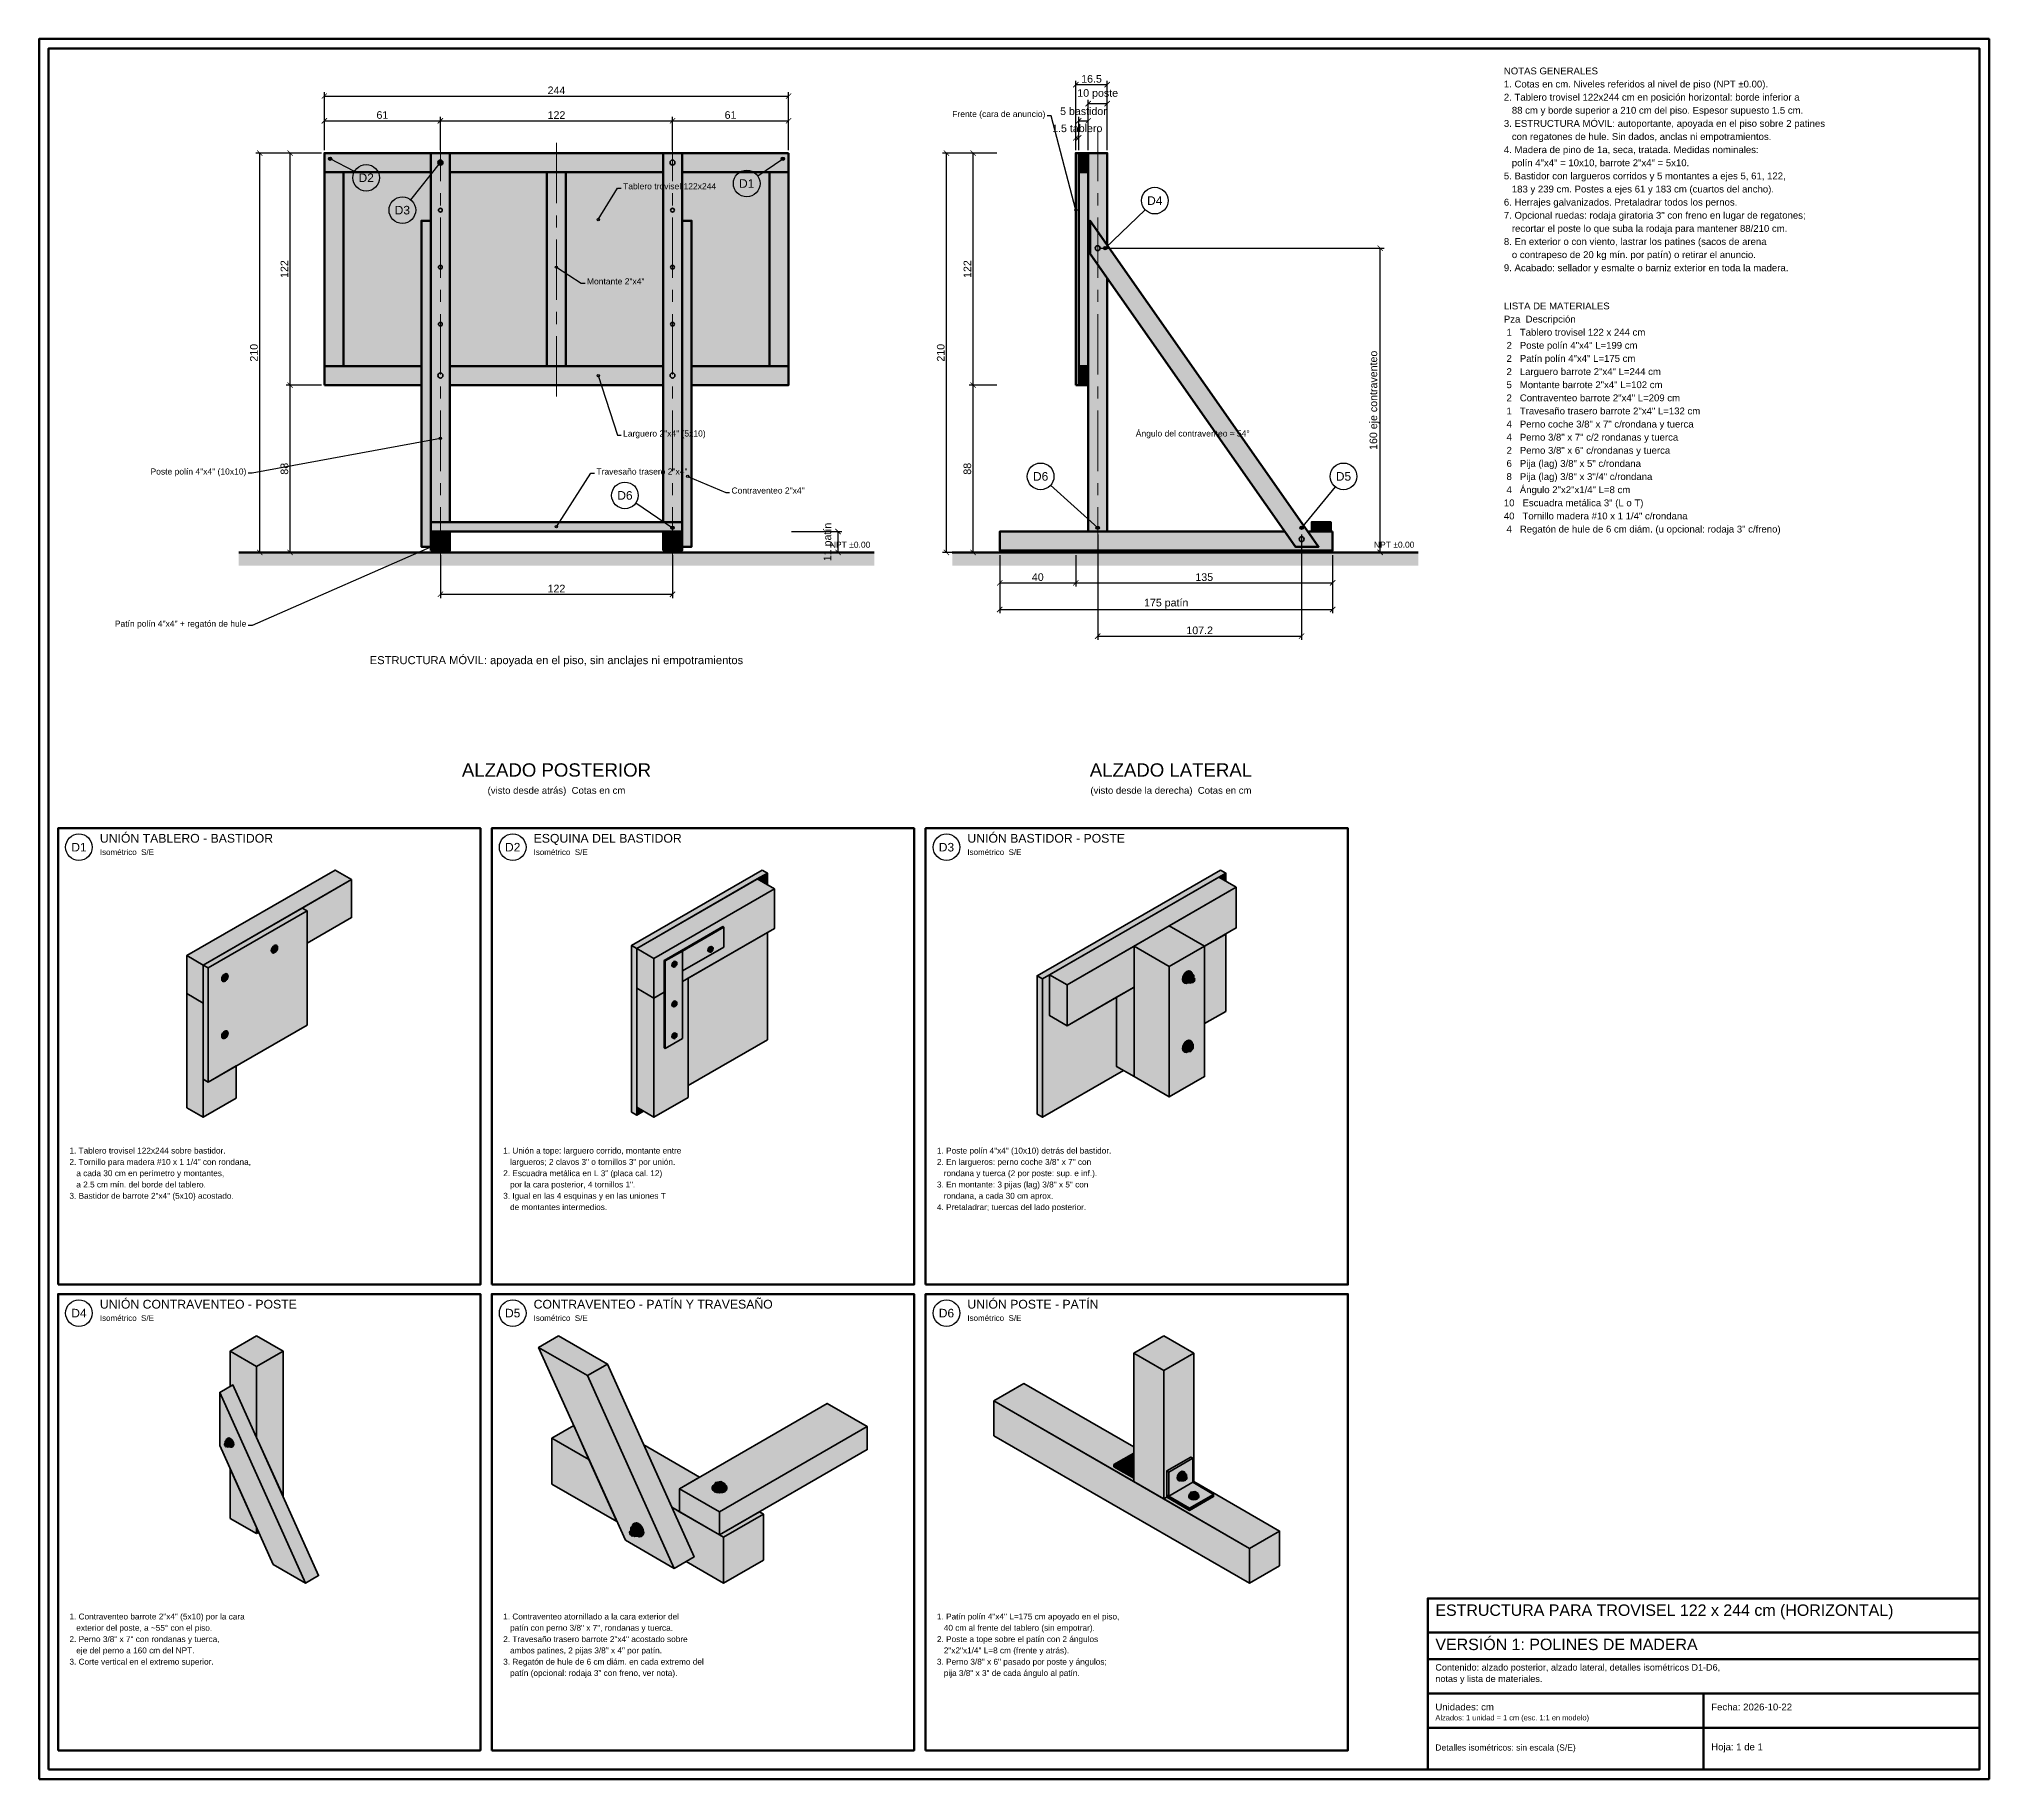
# Model space of a CAD drawing. Header units: centimetres. Extents: x 0 to 1025, y -515 to 400.
import ezdxf
from ezdxf.enums import TextEntityAlignment as Align

# ---------------------------------------------------------------- set-up
doc = ezdxf.new("R2010")
doc.units = ezdxf.units.CM
doc.header["$LTSCALE"] = 10
doc.linetypes.add('CENTER', pattern=[5.08, 3.175, -0.635, 0.635, -0.635])
for name, color, linetype, lineweight in [('A-COTAS', 3, 'Continuous', 18), ('A-DETALLES', 7, 'Continuous', 35), ('A-EJES', 1, 'CENTER', 18), ('A-ESTRUCTURA', 7, 'Continuous', 50), ('A-HERRAJES', 7, 'Continuous', 35), ('A-MARCO', 7, 'Continuous', 70), ('A-RELLENO', 8, 'Continuous', 0), ('A-TERRENO', 7, 'Continuous', 50), ('A-TEXTO', 7, 'Continuous', 25)]:
    doc.layers.add(name, color=color, linetype=linetype, lineweight=lineweight)
doc.styles.add('ARIAL', font='arial.ttf')
doc.dimstyles.new('COTAS_CM', dxfattribs={"dimtxt": 4, "dimasz": 2.8, "dimexe": 2, "dimexo": 1.5, "dimgap": 1, "dimtad": 1, "dimdec": 1, "dimdsep": 46, "dimtxsty": 'ARIAL', "dimblk": 'ARCHTICK', "dimcen": 2.5, "dimclrd": 3, "dimclre": 3, "dimclrt": 7, "dimazin": 3, "dimtfac": 1, "dimtmove": 0, "dimatfit": 3})

msp = doc.modelspace()

# ---------------------------------------------------------------- texts
at = {"layer": 'A-TEXTO', "style": 'ARIAL'}
for s, p in [('Frente (cara de anuncio)', (529, 358)), ('Poste polín 4"x4" (10x10)', (109, 170)), ('NPT ±0.00', (437, 131.5)), ('NPT ±0.00', (723, 131.5)), ('Patín polín 4"x4" + regatón de hule', (109, 90))]:
    msp.add_text(s, height=3.2, dxfattribs=at).set_placement(p, align=Align.BOTTOM_RIGHT)
for s, p in [('D2', (172, 327)), ('D1', (372, 324)), ('D3', (191, 310)), ('D4', (586.5, 315)), ('D6', (526.5, 170)), ('D5', (685.7, 170)), ('D6', (308, 160)), ('D1', (21, -25)), ('D2', (249, -25)), ('D3', (477, -25)), ('D4', (21, -270)), ('D5', (249, -270)), ('D6', (477, -270))]:
    msp.add_text(s, height=4.5, dxfattribs=at).set_placement(p, align=Align.MIDDLE_CENTER)
for s, height, p in [('Tablero trovisel 122x244', 3.2, (307, 320)), ('Montante 2"x4"', 3.2, (288, 270)), ('Ángulo del contraventeo ≈ 54°', 3.2, (576.5, 190)), ('Larguero 2"x4" (5x10)', 3.2, (307, 190)), ('Travesaño trasero 2"x4"', 3.2, (293, 170)), ('Contraventeo 2"x4"', 3.2, (364, 160)), ('UNIÓN TABLERO - BASTIDOR', 4.6, (32, -24)), ('ESQUINA DEL BASTIDOR', 4.6, (260, -24)), ('UNIÓN BASTIDOR - POSTE', 4.6, (488, -24)), ('Isométrico  S/E', 3, (32, -30)), ('Isométrico  S/E', 3, (260, -30)), ('Isométrico  S/E', 3, (488, -30)), ('UNIÓN CONTRAVENTEO - POSTE', 4.6, (32, -269)), ('CONTRAVENTEO - PATÍN Y TRAVESAÑO', 4.6, (260, -269)), ('UNIÓN POSTE - PATÍN', 4.6, (488, -269)), ('Isométrico  S/E', 3, (32, -275)), ('Isométrico  S/E', 3, (260, -275)), ('Isométrico  S/E', 3, (488, -275)), ('ESTRUCTURA PARA TROVISEL 122 x 244 cm (HORIZONTAL)', 6, (734, -431)), ('VERSIÓN 1: POLINES DE MADERA', 6, (734, -449)), ('Contenido: alzado posterior, alzado lateral, detalles isométricos D1-D6,', 3.4, (734, -459)), ('notas y lista de materiales.', 3.4, (734, -465)), ('Alzados: 1 unidad = 1 cm (esc. 1:1 en modelo)', 2.8, (734, -485)), ('Unidades: cm', 3.6, (734, -480)), ('Fecha: 2026-10-22', 3.6, (879, -480)), ('Detalles isométricos: sin escala (S/E)', 3.2, (734, -501)), ('Hoja: 1 de 1', 3.6, (879, -501))]:
    msp.add_text(s, height=height, dxfattribs=at).set_placement(p, align=Align.BOTTOM_LEFT)
for s, height, p in [('ESTRUCTURA MÓVIL: apoyada en el piso, sin anclajes ni empotramientos', 4.2, (272, 70)), ('ALZADO POSTERIOR', 7, (272, 10)), ('ALZADO LATERAL', 7, (595, 10)), ('(visto desde atrás)  Cotas en cm', 3.6, (272, 2)), ('(visto desde la derecha)  Cotas en cm', 3.6, (595, 2))]:
    msp.add_text(s, height=height, dxfattribs=at).set_placement(p, align=Align.BOTTOM_CENTER)
at = {"layer": 'A-TEXTO', "attachment_point": 1, "line_spacing_factor": 1.15, "style": 'ARIAL'}
for s, insert, char_height, width in [('NOTAS GENERALES\\P1. Cotas en cm. Niveles referidos al nivel de piso (NPT ±0.00).\\P2. Tablero trovisel 122x244 cm en posición horizontal: borde inferior a\\P   88 cm y borde superior a 210 cm del piso. Espesor supuesto 1.5 cm.\\P3. ESTRUCTURA MÓVIL: autoportante, apoyada en el piso sobre 2 patines\\P   con regatones de hule. Sin dados, anclas ni empotramientos.\\P4. Madera de pino de 1a, seca, tratada. Medidas nominales:\\P   polín 4"x4" = 10x10, barrote 2"x4" = 5x10.\\P5. Bastidor con largueros corridos y 5 montantes a ejes 5, 61, 122,\\P   183 y 239 cm. Postes a ejes 61 y 183 cm (cuartos del ancho).\\P6. Herrajes galvanizados. Pretaladrar todos los pernos.\\P7. Opcional ruedas: rodaja giratoria 3" con freno en lugar de regatones;\\P   recortar el poste lo que suba la rodaja para mantener 88/210 cm.\\P8. En exterior o con viento, lastrar los patines (sacos de arena\\P   o contrapeso de 20 kg mín. por patín) o retirar el anuncio.\\P9. Acabado: sellador y esmalte o barniz exterior en toda la madera.', (770, 385), 3.6, 248), ('LISTA DE MATERIALES\\PPza  Descripción\\P 1   Tablero trovisel 122 x 244 cm\\P 2   Poste polín 4"x4" L=199 cm\\P 2   Patín polín 4"x4" L=175 cm\\P 2   Larguero barrote 2"x4" L=244 cm\\P 5   Montante barrote 2"x4" L=102 cm\\P 2   Contraventeo barrote 2"x4" L=209 cm\\P 1   Travesaño trasero barrote 2"x4" L=132 cm\\P 4   Perno coche 3/8" x 7" c/rondana y tuerca\\P 4   Perno 3/8" x 7" c/2 rondanas y tuerca\\P 2   Perno 3/8" x 6" c/rondanas y tuerca\\P 6   Pija (lag) 3/8" x 5" c/rondana\\P 8   Pija (lag) 3/8" x 3"/4" c/rondana\\P 4   Ángulo 2"x2"x1/4" L=8 cm\\P10   Escuadra metálica 3" (L o T)\\P40   Tornillo madera #10 x 1 1/4" c/rondana\\P 4   Regatón de hule de 6 cm diám. (u opcional: rodaja 3" c/freno)', (770, 261.4), 3.6, 248), ('1. Tablero trovisel 122x244 sobre bastidor.\\P2. Tornillo para madera #10 x 1 1/4" con rondana,\\P   a cada 30 cm en perímetro y montantes,\\P   a 2.5 cm mín. del borde del tablero.\\P3. Bastidor de barrote 2"x4" (5x10) acostado.', (16, -183), 3.1, 214), ('1. Unión a tope: larguero corrido, montante entre\\P   largueros; 2 clavos 3" o tornillos 3" por unión.\\P2. Escuadra metálica en L 3" (placa cal. 12)\\P   por la cara posterior, 4 tornillos 1".\\P3. Igual en las 4 esquinas y en las uniones T\\P   de montantes intermedios.', (244, -183), 3.1, 214), ('1. Poste polín 4"x4" (10x10) detrás del bastidor.\\P2. En largueros: perno coche 3/8" x 7" con\\P   rondana y tuerca (2 por poste: sup. e inf.).\\P3. En montante: 3 pijas (lag) 3/8" x 5" con\\P   rondana, a cada 30 cm aprox.\\P4. Pretaladrar; tuercas del lado posterior.', (472, -183), 3.1, 214), ('1. Contraventeo barrote 2"x4" (5x10) por la cara\\P   exterior del poste, a ~55° con el piso.\\P2. Perno 3/8" x 7" con rondanas y tuerca,\\P   eje del perno a 160 cm del NPT.\\P3. Corte vertical en el extremo superior.', (16, -428), 3.1, 214), ('1. Contraventeo atornillado a la cara exterior del\\P   patín con perno 3/8" x 7", rondanas y tuerca.\\P2. Travesaño trasero barrote 2"x4" acostado sobre\\P   ambos patines, 2 pijas 3/8" x 4" por patín.\\P3. Regatón de hule de 6 cm diám. en cada extremo del\\P   patín (opcional: rodaja 3" con freno, ver nota).', (244, -428), 3.1, 214), ('1. Patín polín 4"x4" L=175 cm apoyado en el piso,\\P   40 cm al frente del tablero (sin empotrar).\\P2. Poste a tope sobre el patín con 2 ángulos\\P   2"x2"x1/4" L=8 cm (frente y atrás).\\P3. Perno 3/8" x 6" pasado por poste y ángulos;\\P   pija 3/8" x 3" de cada ángulo al patín.', (472, -428), 3.1, 214)]:
    msp.add_mtext(s, dxfattribs=dict(at, insert=insert, char_height=char_height, width=width))

# ---------------------------------------------------------------- blocks, each defined once
blk = doc.blocks.new('_ARCHTICK')
at = {"color": 0, "linetype": 'BYBLOCK', "const_width": 0.15}
blk.add_lwpolyline([(-0.5, -0.5), (0.5, 0.5)], dxfattribs=at)

# ---------------------------------------------------------------- dimensions: what is measured, and where the dimension line sits
at = {"layer": 'A-COTAS'}
for base, p1, p2 in [((545, 376), (545, 340), (561.5, 340)), ((150, 370), (150, 340), (394, 340)), ((150, 357), (150, 340), (211, 340)), ((211, 357), (211, 340), (333, 340)), ((333, 357), (333, 340), (394, 340)), ((556.5, 86), (556.5, 141), (663.7, 141)), ((211, 108), (211, 130), (333, 130)), ((505, 114), (505, 130), (545, 130)), ((545, 114), (545, 130), (680, 130))]:
    msp.add_linear_dim(base=base, p1=p1, p2=p2, dimstyle='COTAS_CM', dxfattribs=at).render()
for base, p1, p2, text in [((551.5, 366), (551.5, 340), (561.5, 340), '<> poste'), ((545, 348), (545, 340), (546.5, 340), '<> tablero'), ((546.5, 357), (546.5, 340), (551.5, 340), '<> bastidor'), ((505, 100), (505, 130), (680, 130), '<> patín')]:
    msp.add_linear_dim(base=base, p1=p1, p2=p2, text=text, dimstyle='COTAS_CM', dxfattribs=at).render()
for base, p1, p2 in [((116, 130), (150, 130), (150, 340)), ((132, 218), (150, 218), (150, 340)), ((477, 130), (505, 130), (505, 340)), ((491, 218), (505, 218), (505, 340)), ((132, 130), (150, 130), (150, 218)), ((491, 130), (505, 130), (505, 218))]:
    msp.add_linear_dim(base=base, p1=p1, p2=p2, angle=90, dimstyle='COTAS_CM', dxfattribs=at).render()
for base, p1, p2, text in [((705, 130), (556.5, 130), (556.5, 290), '<> eje contraventeo'), ((420, 130), (394, 130), (394, 141), '<> patín')]:
    msp.add_linear_dim(base=base, p1=p1, p2=p2, angle=90, text=text, dimstyle='COTAS_CM', dxfattribs=at).render()

# ---------------------------------------------------------------- hatches: boundary and pattern name
at = {"layer": 'A-RELLENO', "true_color": 0xd6ac78}
h = msp.add_hatch(color=7, dxfattribs=at)
h.dxf.hatch_style = 1
h.paths.add_polyline_path([(150, 330), (150, 340), (206, 340), (206, 330)])
h = msp.add_hatch(color=7, dxfattribs=at)
h.dxf.hatch_style = 1
h.paths.add_polyline_path([(206, 340), (216, 340), (216, 146), (206, 146)])
h = msp.add_hatch(color=7, dxfattribs=at)
h.dxf.hatch_style = 1
h.paths.add_polyline_path([(216, 330), (216, 340), (328, 340), (328, 330)])
h = msp.add_hatch(color=7, dxfattribs=at)
h.dxf.hatch_style = 1
h.paths.add_polyline_path([(328, 340), (338, 340), (338, 146), (328, 146)])
h = msp.add_hatch(color=7, dxfattribs=at)
h.dxf.hatch_style = 1
h.paths.add_polyline_path([(394, 340), (394, 330), (338, 330), (338, 340)])
at = {"layer": 'A-RELLENO', "true_color": 0xecece4}
h = msp.add_hatch(color=7, dxfattribs=at)
h.dxf.hatch_style = 1
h.paths.add_polyline_path([(545, 218), (546.5, 218), (546.5, 340), (545, 340)])
at = {"layer": 'A-RELLENO', "true_color": 0xd6ac78}
h = msp.add_hatch(color=7, dxfattribs=at)
h.dxf.hatch_style = 1
h.paths.add_polyline_path([(546.5, 330), (551.5, 330), (551.5, 340), (546.5, 340)])
h = msp.add_hatch(color=7, dxfattribs=at)
h.dxf.hatch_style = 1
h.paths.add_polyline_path([(561.5, 141), (551.5, 141), (551.5, 340), (561.5, 340), (561.5, 291.58), (552.5, 304.42), (552.5, 304.42), (552.5, 304.42), (552.5, 304.42), (552.5, 304.42), (552.5, 304.42), (552.5, 304.42), (552.5, 304.42), (552.5, 304.42), (552.5, 304.42), (552.5, 304.42), (552.5, 304.42), (552.5, 304.42), (552.5, 304.42), (552.5, 304.42), (552.5, 304.42), (552.5, 304.42), (552.5, 304.42), (552.5, 304.42), (552.5, 304.42), (552.5, 304.42), (552.5, 304.42), (552.5, 304.42), (552.5, 304.42), (552.5, 304.42), (552.5, 304.42), (552.5, 304.42), (552.5, 287), (552.5, 287), (552.5, 287), (552.5, 287), (552.5, 287), (552.5, 287), (552.5, 287), (561.5, 274.15), (561.5, 274.15), (561.5, 274.15), (561.5, 274.15), (561.5, 274.15), (561.5, 274.15), (561.5, 274.15), (561.5, 274.15), (561.5, 274.15), (561.5, 274.15), (561.5, 274.15)])
h = msp.add_hatch(color=7, dxfattribs=at)
h.dxf.hatch_style = 1
h.paths.add_polyline_path([(150, 228), (160, 228), (160, 330), (150, 330)])
at = {"layer": 'A-RELLENO', "true_color": 0xecece4}
h = msp.add_hatch(color=7, dxfattribs=at)
h.dxf.hatch_style = 1
h.paths.add_polyline_path([(201, 228), (160, 228), (160, 330), (206, 330), (206, 304.42), (201, 304.42), (201, 304.42), (201, 304.42), (201, 304.42), (201, 304.42), (201, 304.42), (201, 304.42), (201, 304.42), (201, 304.42), (201, 304.42), (201, 304.42), (201, 304.42), (201, 304.42), (201, 304.42), (201, 304.42), (201, 304.42), (201, 304.42)])
h = msp.add_hatch(color=7, dxfattribs=at)
h.dxf.hatch_style = 1
h.paths.add_polyline_path([(216, 330), (267, 330), (267, 228), (216, 228)])
at = {"layer": 'A-RELLENO', "true_color": 0xd6ac78}
h = msp.add_hatch(color=7, dxfattribs=at)
h.dxf.hatch_style = 1
h.paths.add_polyline_path([(267, 228), (277, 228), (277, 330), (267, 330)])
at = {"layer": 'A-RELLENO', "true_color": 0xecece4}
h = msp.add_hatch(color=7, dxfattribs=at)
h.dxf.hatch_style = 1
h.paths.add_polyline_path([(277, 228), (277, 330), (328, 330), (328, 228)])
h = msp.add_hatch(color=7, dxfattribs=at)
h.dxf.hatch_style = 1
h.paths.add_polyline_path([(343, 228), (343, 304.42), (343, 304.42), (343, 304.42), (343, 304.42), (343, 304.42), (343, 304.42), (343, 304.42), (343, 304.42), (343, 304.42), (343, 304.42), (343, 304.42), (343, 304.42), (343, 304.42), (343, 304.42), (343, 304.42), (343, 304.42), (343, 304.42), (338, 304.42), (338, 330), (384, 330), (384, 228)])
at = {"layer": 'A-RELLENO', "true_color": 0xd6ac78}
h = msp.add_hatch(color=7, dxfattribs=at)
h.dxf.hatch_style = 1
h.paths.add_polyline_path([(384, 228), (394, 228), (394, 330), (384, 330)])
h = msp.add_hatch(color=7, dxfattribs=at)
h.dxf.hatch_style = 1
h.paths.add_polyline_path([(546.5, 228), (551.5, 228), (551.5, 330), (546.5, 330)])
h = msp.add_hatch(color=7, dxfattribs=at)
h.dxf.hatch_style = 1
h.paths.add_polyline_path([(206, 304.42), (206, 133), (201, 133), (201, 304.42)])
h = msp.add_hatch(color=7, dxfattribs=at)
h.dxf.hatch_style = 1
h.paths.add_polyline_path([(343, 304.42), (343, 133), (338, 133), (338, 304.42)])
h = msp.add_hatch(color=7, dxfattribs=at)
h.dxf.hatch_style = 1
h.paths.add_polyline_path([(552.5, 304.42), (672.61, 133), (660.39, 133), (552.5, 287)])
h = msp.add_hatch(color=7, dxfattribs=at)
h.dxf.hatch_style = 1
h.paths.add_polyline_path([(150, 218), (150, 228), (201, 228), (201, 218)])
h = msp.add_hatch(color=7, dxfattribs=at)
h.dxf.hatch_style = 1
h.paths.add_polyline_path([(216, 218), (216, 228), (328, 228), (328, 218)])
h = msp.add_hatch(color=7, dxfattribs=at)
h.dxf.hatch_style = 1
h.paths.add_polyline_path([(394, 228), (394, 218), (343, 218), (343, 228)])
h = msp.add_hatch(color=7, dxfattribs=at)
h.dxf.hatch_style = 1
h.paths.add_polyline_path([(546.5, 218), (551.5, 218), (551.5, 228), (546.5, 228)])
h = msp.add_hatch(color=7, dxfattribs=at)
h.dxf.hatch_style = 1
h.paths.add_polyline_path([(206, 141), (338, 141), (338, 146), (206, 146)])
h = msp.add_hatch(color=7, dxfattribs=at)
h.dxf.hatch_style = 1
h.paths.add_polyline_path([(669, 141), (679, 141), (679, 146), (669, 146)])
h = msp.add_hatch(color=7, dxfattribs=at)
h.dxf.hatch_style = 1
h.paths.add_polyline_path([(206, 131), (216, 131), (216, 141), (206, 141)])
h = msp.add_hatch(color=7, dxfattribs=at)
h.dxf.hatch_style = 1
h.paths.add_polyline_path([(328, 131), (338, 131), (338, 141), (328, 141)])
h = msp.add_hatch(color=7, dxfattribs=at)
h.dxf.hatch_style = 1
h.paths.add_polyline_path([(680, 141), (680, 131), (505, 131), (505, 141), (654.79, 141), (654.79, 141), (654.79, 141), (654.79, 141), (654.79, 141), (654.79, 141), (654.79, 141), (654.79, 141), (660.39, 133), (660.39, 133), (660.39, 133), (660.39, 133), (660.39, 133), (660.39, 133), (660.39, 133), (660.39, 133), (660.39, 133), (660.39, 133), (660.39, 133), (672.61, 133), (672.61, 133), (672.61, 133), (672.61, 133), (672.61, 133), (672.61, 133), (672.61, 133), (672.61, 133), (672.61, 133), (672.61, 133), (672.61, 133), (672.61, 133), (672.61, 133), (672.61, 133), (672.61, 133), (672.61, 133), (672.61, 133), (672.61, 133), (672.61, 133), (672.61, 133), (672.61, 133), (672.61, 133), (672.61, 133), (667, 141)])
at = {"layer": 'A-RELLENO'}
h = msp.add_hatch(dxfattribs=at)
h.set_pattern_fill('EARTH', scale=0.35)
h.paths.add_polyline_path([(439, 123), (439, 130), (105, 130), (105, 123)])
at = {"layer": 'A-RELLENO', "true_color": 0x373737}
h = msp.add_hatch(color=7, dxfattribs=at)
h.dxf.hatch_style = 1
h.paths.add_polyline_path([(208, 130), (208.23, 130), (208.23, 131), (208, 131)])
h = msp.add_hatch(color=7, dxfattribs=at)
h.dxf.hatch_style = 1
h.paths.add_polyline_path([(208.23, 130), (208.88, 130), (208.88, 131), (208.23, 131)])
h = msp.add_hatch(color=7, dxfattribs=at)
h.dxf.hatch_style = 1
h.paths.add_polyline_path([(208.88, 130), (209.85, 130), (209.85, 131), (208.88, 131)])
h = msp.add_hatch(color=7, dxfattribs=at)
h.dxf.hatch_style = 1
h.paths.add_polyline_path([(209.85, 130), (211, 130), (211, 131), (209.85, 131)])
h = msp.add_hatch(color=7, dxfattribs=at)
h.dxf.hatch_style = 1
h.paths.add_polyline_path([(211, 130), (212.15, 130), (212.15, 131), (211, 131)])
h = msp.add_hatch(color=7, dxfattribs=at)
h.dxf.hatch_style = 1
h.paths.add_polyline_path([(212.15, 130), (213.12, 130), (213.12, 131), (212.15, 131)])
h = msp.add_hatch(color=7, dxfattribs=at)
h.dxf.hatch_style = 1
h.paths.add_polyline_path([(213.12, 130), (213.77, 130), (213.77, 131), (213.12, 131)])
h = msp.add_hatch(color=7, dxfattribs=at)
h.dxf.hatch_style = 1
h.paths.add_polyline_path([(213.77, 130), (214, 130), (214, 131), (213.77, 131)])
h = msp.add_hatch(color=7, dxfattribs=at)
h.dxf.hatch_style = 1
h.paths.add_polyline_path([(330, 130), (330.23, 130), (330.23, 131), (330, 131)])
h = msp.add_hatch(color=7, dxfattribs=at)
h.dxf.hatch_style = 1
h.paths.add_polyline_path([(330.23, 130), (330.88, 130), (330.88, 131), (330.23, 131)])
h = msp.add_hatch(color=7, dxfattribs=at)
h.dxf.hatch_style = 1
h.paths.add_polyline_path([(330.88, 130), (331.85, 130), (331.85, 131), (330.88, 131)])
h = msp.add_hatch(color=7, dxfattribs=at)
h.dxf.hatch_style = 1
h.paths.add_polyline_path([(331.85, 130), (333, 130), (333, 131), (331.85, 131)])
h = msp.add_hatch(color=7, dxfattribs=at)
h.dxf.hatch_style = 1
h.paths.add_polyline_path([(333, 130), (334.15, 130), (334.15, 131), (333, 131)])
h = msp.add_hatch(color=7, dxfattribs=at)
h.dxf.hatch_style = 1
h.paths.add_polyline_path([(334.15, 130), (335.12, 130), (335.12, 131), (334.15, 131)])
h = msp.add_hatch(color=7, dxfattribs=at)
h.dxf.hatch_style = 1
h.paths.add_polyline_path([(335.12, 130), (335.77, 130), (335.77, 131), (335.12, 131)])
h = msp.add_hatch(color=7, dxfattribs=at)
h.dxf.hatch_style = 1
h.paths.add_polyline_path([(335.77, 130), (336, 130), (336, 131), (335.77, 131)])
at = {"layer": 'A-RELLENO'}
h = msp.add_hatch(dxfattribs=at)
h.set_pattern_fill('EARTH', scale=0.35)
h.paths.add_polyline_path([(725, 123), (725, 130), (480, 130), (480, 123)])
at = {"layer": 'A-RELLENO', "true_color": 0x373737}
h = msp.add_hatch(color=7, dxfattribs=at)
h.dxf.hatch_style = 1
h.paths.add_polyline_path([(507, 130), (507.23, 130), (507.23, 131), (507, 131)])
h = msp.add_hatch(color=7, dxfattribs=at)
h.dxf.hatch_style = 1
h.paths.add_polyline_path([(507.23, 130), (507.88, 130), (507.88, 131), (507.23, 131)])
h = msp.add_hatch(color=7, dxfattribs=at)
h.dxf.hatch_style = 1
h.paths.add_polyline_path([(507.88, 130), (508.85, 130), (508.85, 131), (507.88, 131)])
h = msp.add_hatch(color=7, dxfattribs=at)
h.dxf.hatch_style = 1
h.paths.add_polyline_path([(508.85, 130), (510, 130), (510, 131), (508.85, 131)])
h = msp.add_hatch(color=7, dxfattribs=at)
h.dxf.hatch_style = 1
h.paths.add_polyline_path([(510, 130), (511.15, 130), (511.15, 131), (510, 131)])
h = msp.add_hatch(color=7, dxfattribs=at)
h.dxf.hatch_style = 1
h.paths.add_polyline_path([(511.15, 130), (512.12, 130), (512.12, 131), (511.15, 131)])
h = msp.add_hatch(color=7, dxfattribs=at)
h.dxf.hatch_style = 1
h.paths.add_polyline_path([(512.12, 130), (512.77, 130), (512.77, 131), (512.12, 131)])
h = msp.add_hatch(color=7, dxfattribs=at)
h.dxf.hatch_style = 1
h.paths.add_polyline_path([(512.77, 130), (513, 130), (513, 131), (512.77, 131)])
h = msp.add_hatch(color=7, dxfattribs=at)
h.dxf.hatch_style = 1
h.paths.add_polyline_path([(672, 130), (672.23, 130), (672.23, 131), (672, 131)])
h = msp.add_hatch(color=7, dxfattribs=at)
h.dxf.hatch_style = 1
h.paths.add_polyline_path([(672.23, 130), (672.88, 130), (672.88, 131), (672.23, 131)])
h = msp.add_hatch(color=7, dxfattribs=at)
h.dxf.hatch_style = 1
h.paths.add_polyline_path([(672.88, 130), (673.85, 130), (673.85, 131), (672.88, 131)])
h = msp.add_hatch(color=7, dxfattribs=at)
h.dxf.hatch_style = 1
h.paths.add_polyline_path([(673.85, 130), (675, 130), (675, 131), (673.85, 131)])
h = msp.add_hatch(color=7, dxfattribs=at)
h.dxf.hatch_style = 1
h.paths.add_polyline_path([(675, 130), (676.15, 130), (676.15, 131), (675, 131)])
h = msp.add_hatch(color=7, dxfattribs=at)
h.dxf.hatch_style = 1
h.paths.add_polyline_path([(676.15, 130), (677.12, 130), (677.12, 131), (676.15, 131)])
h = msp.add_hatch(color=7, dxfattribs=at)
h.dxf.hatch_style = 1
h.paths.add_polyline_path([(677.12, 130), (677.77, 130), (677.77, 131), (677.12, 131)])
h = msp.add_hatch(color=7, dxfattribs=at)
h.dxf.hatch_style = 1
h.paths.add_polyline_path([(677.77, 130), (678, 130), (678, 131), (677.77, 131)])
at = {"layer": 'A-RELLENO', "true_color": 0xcba371}
h = msp.add_hatch(color=7, dxfattribs=at)
h.dxf.hatch_style = 1
h.paths.add_polyline_path([(86.36, -87), (164.3, -42), (155.64, -37), (77.7, -82)])
at = {"layer": 'A-RELLENO', "true_color": 0xdfdfd8}
h = msp.add_hatch(color=7, dxfattribs=at)
h.dxf.hatch_style = 1
h.paths.add_polyline_path([(380.2, -37), (311.47, -76.68), (314.19, -78.24), (382.91, -38.57)])
at = {"layer": 'A-RELLENO', "true_color": 0x9f9f9a}
h = msp.add_hatch(color=7, dxfattribs=at)
h.dxf.hatch_style = 1
h.paths.add_polyline_path([(382.91, -38.57), (382.91, -44.83), (377.48, -41.7)])
at = {"layer": 'A-RELLENO', "true_color": 0xdfdfd8}
h = msp.add_hatch(color=7, dxfattribs=at)
h.dxf.hatch_style = 1
h.paths.add_polyline_path([(621.01, -37), (524.65, -92.64), (527.43, -94.24), (623.79, -38.6)])
at = {"layer": 'A-RELLENO', "true_color": 0xcba371}
h = msp.add_hatch(color=7, dxfattribs=at)
h.dxf.hatch_style = 1
h.paths.add_polyline_path([(620.09, -40.74), (531.13, -92.1), (540.4, -97.45), (629.35, -46.09)])
at = {"layer": 'A-RELLENO', "true_color": 0x9f9f9a}
h = msp.add_hatch(color=7, dxfattribs=at)
h.dxf.hatch_style = 1
h.paths.add_polyline_path([(623.79, -38.6), (623.79, -42.88), (620.09, -40.74)])
at = {"layer": 'A-RELLENO', "true_color": 0x907451}
h = msp.add_hatch(color=7, dxfattribs=at)
h.dxf.hatch_style = 1
h.paths.add_polyline_path([(164.3, -42), (164.3, -62), (140.92, -75.5), (140.92, -58.5), (140.92, -58.5), (140.92, -58.5), (140.92, -58.5), (140.92, -58.5), (140.92, -58.5), (140.92, -58.5), (140.92, -58.5), (140.92, -58.5), (140.92, -58.5), (140.92, -58.5), (140.92, -58.5), (138.32, -57)])
at = {"layer": 'A-RELLENO', "true_color": 0xcba371}
h = msp.add_hatch(color=7, dxfattribs=at)
h.dxf.hatch_style = 1
h.paths.add_polyline_path([(377.48, -41.7), (314.19, -78.24), (323.23, -83.47), (386.53, -46.92)])
at = {"layer": 'A-RELLENO', "true_color": 0x907451}
h = msp.add_hatch(color=7, dxfattribs=at)
h.dxf.hatch_style = 1
h.paths.add_polyline_path([(323.23, -104.35), (323.23, -83.47), (386.53, -46.92), (386.53, -67.8), (338.24, -95.68), (338.24, -90.04), (359.94, -77.51), (359.94, -77.51), (359.94, -77.51), (359.94, -77.51), (359.94, -77.51), (359.94, -77.51), (359.94, -77.51), (359.94, -77.51), (359.94, -77.51), (359.94, -77.51), (359.94, -77.51), (359.94, -77.51), (359.94, -67.07), (359.94, -67.07), (359.94, -67.07), (359.94, -67.07), (359.94, -67.07), (359.94, -67.07), (359.94, -67.07), (359.94, -67.07), (359.94, -67.07), (359.94, -67.07), (359.94, -67.07), (359.94, -67.07), (359.4, -66.76), (359.4, -66.76), (359.4, -66.76), (359.4, -66.76), (359.4, -66.76), (359.4, -66.76), (359.4, -66.76), (359.4, -66.76), (359.4, -66.76), (359.4, -66.76), (359.4, -66.76), (359.4, -66.76), (337.7, -79.29), (328.65, -84.51), (328.65, -84.51), (328.65, -84.51), (328.65, -84.51), (328.65, -84.51), (328.65, -84.51), (328.65, -84.51), (328.65, -84.51), (328.65, -84.51), (328.65, -84.51), (328.65, -84.51), (328.65, -84.51), (328.65, -101.22), (328.65, -101.22), (328.65, -101.22), (328.65, -101.22), (328.65, -101.22), (328.65, -101.22), (328.65, -101.22)])
h = msp.add_hatch(color=7, dxfattribs=at)
h.dxf.hatch_style = 1
h.paths.add_polyline_path([(629.35, -46.09), (629.35, -67.49), (612.67, -77.12), (612.67, -77.12), (612.67, -77.12), (612.67, -77.12), (612.67, -77.12), (612.67, -77.12), (612.67, -77.12), (594.14, -66.42)])
at = {"layer": 'A-RELLENO', "true_color": 0xdfdfd8}
h = msp.add_hatch(color=7, dxfattribs=at)
h.dxf.hatch_style = 1
h.paths.add_polyline_path([(88.96, -88.5), (140.92, -58.5), (138.32, -57), (86.36, -87)])
at = {"layer": 'A-RELLENO', "true_color": 0x9f9f9a}
h = msp.add_hatch(color=7, dxfattribs=at)
h.dxf.hatch_style = 1
h.paths.add_polyline_path([(88.96, -88.5), (140.92, -58.5), (140.92, -118.5), (88.96, -148.5)])
h.paths.add_polyline_path([(122.04, -79.4), (122.04, -79.4), (122.04, -79.4), (122.04, -79.4), (122.04, -79.4), (122.16, -80.02), (122.16, -80.02), (122.16, -80.02), (122.16, -80.02), (122.16, -80.02), (122.16, -80.02), (122.5, -80.41), (122.5, -80.41), (122.5, -80.41), (122.5, -80.41), (122.76, -80.56), (122.76, -80.56), (122.76, -80.56), (122.76, -80.56), (123.26, -80.66), (123.26, -80.66), (123.26, -80.66), (123.26, -80.66), (123.26, -80.66), (123.26, -80.66), (123.86, -80.45), (123.86, -80.45), (123.86, -80.45), (123.86, -80.45), (123.86, -80.45), (124.45, -79.97), (124.45, -79.97), (124.45, -79.97), (124.45, -79.97), (124.7, -79.64), (124.77, -79.58), (124.77, -79.58), (124.77, -79.58), (124.77, -79.58), (124.85, -79.44), (124.96, -79.29), (124.96, -79.29), (124.96, -79.29), (125.04, -79.11), (125.12, -78.97), (125.12, -78.97), (125.12, -78.97), (125.12, -78.97), (125.13, -78.89), (125.3, -78.51), (125.3, -78.51), (125.3, -78.51), (125.3, -78.51), (125.42, -77.75), (125.42, -77.75), (125.42, -77.75), (125.42, -77.75), (125.42, -77.75), (125.3, -77.13), (125.3, -77.13), (125.3, -77.13), (125.3, -77.13), (125.3, -77.13), (125.3, -77.13), (124.96, -76.74), (124.96, -76.74), (124.96, -76.74), (124.96, -76.74), (124.7, -76.59), (124.7, -76.59), (124.7, -76.59), (124.7, -76.59), (124.19, -76.49), (124.19, -76.49), (124.19, -76.49), (124.19, -76.49), (124.19, -76.49), (124.19, -76.49), (123.6, -76.7), (123.6, -76.7), (123.6, -76.7), (123.6, -76.7), (123.6, -76.7), (123, -77.18), (123, -77.18), (123, -77.18), (123, -77.18), (122.5, -77.86), (122.5, -77.86), (122.5, -77.86), (122.16, -78.64), (122.16, -78.64), (122.16, -78.64), (122.16, -78.64)], flags=0)
h.paths.add_polyline_path([(96.06, -124.4), (96.06, -124.4), (96.06, -124.4), (96.06, -124.4), (96.06, -124.4), (96.18, -125.02), (96.18, -125.02), (96.18, -125.02), (96.18, -125.02), (96.18, -125.02), (96.18, -125.02), (96.52, -125.41), (96.52, -125.41), (96.52, -125.41), (96.52, -125.41), (96.77, -125.56), (96.77, -125.56), (96.77, -125.56), (96.77, -125.56), (97.28, -125.66), (97.28, -125.66), (97.28, -125.66), (97.28, -125.66), (97.28, -125.66), (97.28, -125.66), (97.88, -125.45), (97.88, -125.45), (97.88, -125.45), (97.88, -125.45), (97.88, -125.45), (98.47, -124.97), (98.47, -124.97), (98.47, -124.97), (98.47, -124.97), (98.72, -124.64), (98.79, -124.58), (98.79, -124.58), (98.79, -124.58), (98.79, -124.58), (98.87, -124.44), (98.98, -124.29), (98.98, -124.29), (98.98, -124.29), (99.05, -124.11), (99.14, -123.97), (99.14, -123.97), (99.14, -123.97), (99.14, -123.97), (99.15, -123.89), (99.32, -123.51), (99.32, -123.51), (99.32, -123.51), (99.32, -123.51), (99.44, -122.75), (99.44, -122.75), (99.44, -122.75), (99.44, -122.75), (99.44, -122.75), (99.32, -122.13), (99.32, -122.13), (99.32, -122.13), (99.32, -122.13), (99.32, -122.13), (99.32, -122.13), (98.98, -121.74), (98.98, -121.74), (98.98, -121.74), (98.98, -121.74), (98.72, -121.59), (98.72, -121.59), (98.72, -121.59), (98.72, -121.59), (98.21, -121.49), (98.21, -121.49), (98.21, -121.49), (98.21, -121.49), (98.21, -121.49), (98.21, -121.49), (97.62, -121.7), (97.62, -121.7), (97.62, -121.7), (97.62, -121.7), (97.62, -121.7), (97.02, -122.18), (97.02, -122.18), (97.02, -122.18), (97.02, -122.18), (96.52, -122.86), (96.52, -122.86), (96.52, -122.86), (96.18, -123.64), (96.18, -123.64), (96.18, -123.64), (96.18, -123.64)], flags=0)
h.paths.add_polyline_path([(96.18, -93.64), (96.18, -93.64), (96.18, -93.64), (96.18, -93.64), (96.06, -94.4), (96.06, -94.4), (96.06, -94.4), (96.06, -94.4), (96.06, -94.4), (96.18, -95.02), (96.18, -95.02), (96.18, -95.02), (96.18, -95.02), (96.18, -95.02), (96.18, -95.02), (96.52, -95.41), (96.52, -95.41), (96.52, -95.41), (96.52, -95.41), (96.77, -95.56), (96.77, -95.56), (96.77, -95.56), (96.77, -95.56), (97.28, -95.66), (97.28, -95.66), (97.28, -95.66), (97.28, -95.66), (97.28, -95.66), (97.28, -95.66), (97.88, -95.45), (97.88, -95.45), (97.88, -95.45), (97.88, -95.45), (97.88, -95.45), (98.47, -94.97), (98.47, -94.97), (98.47, -94.97), (98.47, -94.97), (98.72, -94.64), (98.79, -94.58), (98.79, -94.58), (98.79, -94.58), (98.79, -94.58), (98.87, -94.44), (98.98, -94.29), (98.98, -94.29), (98.98, -94.29), (99.05, -94.11), (99.14, -93.97), (99.14, -93.97), (99.14, -93.97), (99.14, -93.97), (99.15, -93.89), (99.32, -93.51), (99.32, -93.51), (99.32, -93.51), (99.32, -93.51), (99.44, -92.75), (99.44, -92.75), (99.44, -92.75), (99.44, -92.75), (99.44, -92.75), (99.32, -92.13), (99.32, -92.13), (99.32, -92.13), (99.32, -92.13), (99.32, -92.13), (99.32, -92.13), (98.98, -91.74), (98.98, -91.74), (98.98, -91.74), (98.98, -91.74), (98.72, -91.59), (98.72, -91.59), (98.72, -91.59), (98.72, -91.59), (98.21, -91.49), (98.21, -91.49), (98.21, -91.49), (98.21, -91.49), (98.21, -91.49), (98.21, -91.49), (97.62, -91.7), (97.62, -91.7), (97.62, -91.7), (97.62, -91.7), (97.62, -91.7), (97.02, -92.18), (97.02, -92.18), (97.02, -92.18), (97.02, -92.18), (96.52, -92.86), (96.52, -92.86), (96.52, -92.86)], flags=0)
at = {"layer": 'A-RELLENO', "true_color": 0x636368}
h = msp.add_hatch(color=7, dxfattribs=at)
h.dxf.hatch_style = 1
h.paths.add_polyline_path([(359.4, -66.76), (337.7, -79.29), (338.24, -79.6), (359.94, -67.07)])
at = {"layer": 'A-RELLENO', "true_color": 0x47474a}
h = msp.add_hatch(color=7, dxfattribs=at)
h.dxf.hatch_style = 1
h.paths.add_polyline_path([(338.24, -79.6), (359.94, -67.07), (359.94, -77.51), (338.24, -90.04)])
h.paths.add_polyline_path([(351.77, -79.73), (351.77, -79.73), (351.77, -79.73), (351.77, -79.73), (351.77, -79.73), (351.77, -79.73), (351.77, -79.73), (351.77, -79.73), (351.77, -79.73), (352.31, -80.04), (352.71, -80.27), (352.71, -80.27), (352.71, -80.27), (352.71, -80.27), (352.71, -80.27), (352.71, -80.27), (352.71, -80.27), (352.71, -80.27), (352.71, -80.27), (353.25, -80.12), (353.25, -80.12), (353.25, -80.12), (353.25, -80.12), (353.25, -80.12), (353.25, -80.12), (353.79, -79.64), (353.79, -79.64), (353.79, -79.64), (353.79, -79.64), (354.19, -78.96), (354.19, -78.96), (354.19, -78.96), (354.19, -78.96), (354.34, -78.24), (354.34, -78.24), (354.34, -78.24), (354.34, -78.24), (354.34, -78.24), (354.34, -78.24), (354.19, -77.7), (354.19, -77.7), (354.19, -77.7), (354.19, -77.7), (354.19, -77.7), (354.19, -77.7), (354.19, -77.7), (354.19, -77.7), (354.19, -77.7), (353.79, -77.47), (353.25, -77.16), (353.25, -77.16), (353.25, -77.16), (353.25, -77.16), (353.25, -77.16), (353.25, -77.16), (353.25, -77.16), (353.25, -77.16), (353.25, -77.16), (352.71, -77.31), (352.71, -77.31), (352.71, -77.31), (352.71, -77.31), (352.71, -77.31), (352.71, -77.31), (352.16, -77.79), (352.16, -77.79), (352.16, -77.79), (352.16, -77.79), (351.77, -78.47), (351.77, -78.47), (351.77, -78.47), (351.77, -78.47), (351.62, -79.18), (351.62, -79.18), (351.62, -79.18), (351.62, -79.18), (351.62, -79.18), (351.62, -79.18)], flags=0)
at = {"layer": 'A-RELLENO', "true_color": 0x9f9f9a}
h = msp.add_hatch(color=7, dxfattribs=at)
h.dxf.hatch_style = 1
h.paths.add_polyline_path([(382.91, -126.28), (341.31, -150.29), (341.31, -93.91), (382.91, -69.89)])
at = {"layer": 'A-RELLENO', "true_color": 0xcba371}
h = msp.add_hatch(color=7, dxfattribs=at)
h.dxf.hatch_style = 1
h.paths.add_polyline_path([(594.14, -66.42), (575.61, -77.12), (594.14, -87.82), (612.67, -77.12)])
at = {"layer": 'A-RELLENO', "true_color": 0x9f9f9a}
h = msp.add_hatch(color=7, dxfattribs=at)
h.dxf.hatch_style = 1
h.paths.add_polyline_path([(623.79, -111.36), (612.67, -117.78), (612.67, -77.12), (623.79, -70.7)])
at = {"layer": 'A-RELLENO', "true_color": 0x725c40}
h = msp.add_hatch(color=7, dxfattribs=at)
h.dxf.hatch_style = 1
h.paths.add_polyline_path([(77.7, -102), (86.36, -107), (86.36, -87), (77.7, -82)])
at = {"layer": 'A-RELLENO', "true_color": 0x3d3d40}
h = msp.add_hatch(color=7, dxfattribs=at)
h.dxf.hatch_style = 1
h.paths.add_polyline_path([(122.16, -78.64), (122.04, -79.4), (122.3, -79.55), (122.42, -78.79)])
at = {"layer": 'A-RELLENO', "true_color": 0x333336}
h = msp.add_hatch(color=7, dxfattribs=at)
h.dxf.hatch_style = 1
h.paths.add_polyline_path([(122.04, -79.4), (122.16, -80.02), (122.42, -80.17), (122.3, -79.55)])
at = {"layer": 'A-RELLENO', "true_color": 0x48484c}
h = msp.add_hatch(color=7, dxfattribs=at)
h.dxf.hatch_style = 1
h.paths.add_polyline_path([(122.5, -77.86), (122.16, -78.64), (122.42, -78.79), (122.76, -78.01)])
at = {"layer": 'A-RELLENO', "true_color": 0x2f2f31}
h = msp.add_hatch(color=7, dxfattribs=at)
h.dxf.hatch_style = 1
h.paths.add_polyline_path([(122.16, -80.02), (122.5, -80.41), (122.76, -80.56), (122.42, -80.17)])
at = {"layer": 'A-RELLENO', "true_color": 0x47474a}
h = msp.add_hatch(color=7, dxfattribs=at)
h.dxf.hatch_style = 1
h.paths.add_polyline_path([(124.45, -79.97), (123.86, -80.45), (123.26, -80.66), (122.76, -80.56), (122.42, -80.17), (122.3, -79.55), (122.42, -78.79), (122.76, -78.01), (123.26, -77.33), (123.86, -76.85), (124.45, -76.64), (124.96, -76.74), (125.3, -77.13), (125.42, -77.75), (125.3, -78.51), (125.13, -78.89), (125.24, -78.35), (125.24, -78.35), (125.24, -78.35), (125.24, -78.35), (125.24, -78.35), (125.24, -78.35), (125.12, -77.87), (125.12, -77.87), (125.12, -77.87), (125.12, -77.87), (125.12, -77.87), (125.12, -77.87), (125.12, -77.87), (125.12, -77.87), (125.12, -77.87), (124.77, -77.67), (124.33, -77.42), (124.33, -77.42), (124.33, -77.42), (124.33, -77.42), (124.33, -77.42), (124.33, -77.42), (124.33, -77.42), (124.33, -77.42), (124.33, -77.42), (123.86, -77.55), (123.86, -77.55), (123.86, -77.55), (123.86, -77.55), (123.86, -77.55), (123.86, -77.55), (123.38, -77.97), (123.38, -77.97), (123.38, -77.97), (123.38, -77.97), (123.03, -78.58), (123.03, -78.58), (123.03, -78.58), (123.03, -78.58), (122.91, -79.2), (122.91, -79.2), (122.91, -79.2), (122.91, -79.2), (122.91, -79.2), (122.91, -79.2), (123.03, -79.68), (123.03, -79.68), (123.03, -79.68), (123.03, -79.68), (123.03, -79.68), (123.03, -79.68), (123.03, -79.68), (123.03, -79.68), (123.03, -79.68), (123.47, -79.93), (123.81, -80.13), (123.81, -80.13), (123.81, -80.13), (123.81, -80.13), (123.81, -80.13), (123.81, -80.13), (123.81, -80.13), (123.81, -80.13), (123.81, -80.13), (124.29, -80), (124.29, -80), (124.29, -80), (124.29, -80), (124.29, -80), (124.29, -80), (124.7, -79.64)])
at = {"layer": 'A-RELLENO', "true_color": 0x545458}
h = msp.add_hatch(color=7, dxfattribs=at)
h.dxf.hatch_style = 1
h.paths.add_polyline_path([(123, -77.18), (122.5, -77.86), (122.76, -78.01), (123.26, -77.33)])
at = {"layer": 'A-RELLENO', "true_color": 0x3f3f42}
h = msp.add_hatch(color=7, dxfattribs=at)
h.dxf.hatch_style = 1
h.paths.add_polyline_path([(123.03, -78.58), (122.91, -79.2), (123.34, -79.45), (123.47, -78.83)])
at = {"layer": 'A-RELLENO', "true_color": 0x323235}
h = msp.add_hatch(color=7, dxfattribs=at)
h.dxf.hatch_style = 1
h.paths.add_polyline_path([(122.91, -79.2), (123.03, -79.68), (123.47, -79.93), (123.34, -79.45)])
at = {"layer": 'A-RELLENO', "true_color": 0x5f5f63}
h = msp.add_hatch(color=7, dxfattribs=at)
h.dxf.hatch_style = 1
h.paths.add_polyline_path([(123.6, -76.7), (123, -77.18), (123.26, -77.33), (123.86, -76.85)])
at = {"layer": 'A-RELLENO', "true_color": 0x4e4e52}
h = msp.add_hatch(color=7, dxfattribs=at)
h.dxf.hatch_style = 1
h.paths.add_polyline_path([(123.38, -77.97), (123.03, -78.58), (123.47, -78.83), (123.81, -78.22)])
at = {"layer": 'A-RELLENO', "true_color": 0x47474a}
h = msp.add_hatch(color=7, dxfattribs=at)
h.dxf.hatch_style = 1
h.paths.add_polyline_path([(124.29, -77.8), (123.81, -78.22), (123.47, -78.83), (123.34, -79.45), (123.47, -79.93), (123.81, -80.13), (124.29, -80), (124.77, -79.58), (125.12, -78.97), (125.24, -78.35), (125.12, -77.87), (124.77, -77.67)])
at = {"layer": 'A-RELLENO', "true_color": 0x5d5d62}
h = msp.add_hatch(color=7, dxfattribs=at)
h.dxf.hatch_style = 1
h.paths.add_polyline_path([(123.86, -77.55), (123.38, -77.97), (123.81, -78.22), (124.29, -77.8)])
at = {"layer": 'A-RELLENO', "true_color": 0x66666b}
h = msp.add_hatch(color=7, dxfattribs=at)
h.dxf.hatch_style = 1
h.paths.add_polyline_path([(124.19, -76.49), (123.6, -76.7), (123.86, -76.85), (124.45, -76.64)])
at = {"layer": 'A-RELLENO', "true_color": 0x67676c}
h = msp.add_hatch(color=7, dxfattribs=at)
h.dxf.hatch_style = 1
h.paths.add_polyline_path([(124.33, -77.42), (123.86, -77.55), (124.29, -77.8), (124.77, -77.67)])
at = {"layer": 'A-RELLENO', "true_color": 0x6a6a6f}
h = msp.add_hatch(color=7, dxfattribs=at)
h.dxf.hatch_style = 1
h.paths.add_polyline_path([(124.7, -76.59), (124.19, -76.49), (124.45, -76.64), (124.96, -76.74)])
at = {"layer": 'A-RELLENO', "true_color": 0x47474a}
h = msp.add_hatch(color=7, dxfattribs=at)
h.dxf.hatch_style = 1
h.paths.add_polyline_path([(124.96, -79.29), (124.85, -79.44), (125.04, -79.11)])
at = {"layer": 'A-RELLENO', "true_color": 0x7e7e79}
h = msp.add_hatch(color=7, dxfattribs=at)
h.dxf.hatch_style = 1
h.paths.add_polyline_path([(311.47, -164.39), (314.19, -165.96), (314.19, -78.24), (311.47, -76.68)])
at = {"layer": 'A-RELLENO', "true_color": 0x725c40}
h = msp.add_hatch(color=7, dxfattribs=at)
h.dxf.hatch_style = 1
h.paths.add_polyline_path([(314.19, -99.13), (323.23, -104.35), (323.23, -83.47), (314.19, -78.24)])
at = {"layer": 'A-RELLENO', "true_color": 0x636368}
h = msp.add_hatch(color=7, dxfattribs=at)
h.dxf.hatch_style = 1
h.paths.add_polyline_path([(337.7, -79.29), (328.65, -84.51), (329.2, -84.82), (338.24, -79.6)])
at = {"layer": 'A-RELLENO', "true_color": 0x47474a}
h = msp.add_hatch(color=7, dxfattribs=at)
h.dxf.hatch_style = 1
h.paths.add_polyline_path([(329.2, -84.82), (338.24, -79.6), (338.24, -125.55), (329.2, -130.77)])
h.paths.add_polyline_path([(332.63, -124.61), (332.63, -124.61), (332.63, -124.61), (332.63, -124.61), (332.63, -124.61), (332.63, -124.61), (332.78, -125.15), (332.78, -125.15), (332.78, -125.15), (332.78, -125.15), (332.78, -125.15), (332.78, -125.15), (332.78, -125.15), (332.78, -125.15), (332.78, -125.15), (333.32, -125.46), (333.72, -125.69), (333.72, -125.69), (333.72, -125.69), (333.72, -125.69), (333.72, -125.69), (333.72, -125.69), (333.72, -125.69), (333.72, -125.69), (333.72, -125.69), (334.26, -125.55), (334.26, -125.55), (334.26, -125.55), (334.26, -125.55), (334.26, -125.55), (334.26, -125.55), (334.8, -125.07), (334.8, -125.07), (334.8, -125.07), (334.8, -125.07), (335.2, -124.38), (335.2, -124.38), (335.2, -124.38), (335.2, -124.38), (335.35, -123.67), (335.35, -123.67), (335.35, -123.67), (335.35, -123.67), (335.35, -123.67), (335.35, -123.67), (335.2, -123.12), (335.2, -123.12), (335.2, -123.12), (335.2, -123.12), (335.2, -123.12), (335.2, -123.12), (335.2, -123.12), (335.2, -123.12), (335.2, -123.12), (334.8, -122.89), (334.26, -122.58), (334.26, -122.58), (334.26, -122.58), (334.26, -122.58), (334.26, -122.58), (334.26, -122.58), (334.26, -122.58), (334.26, -122.58), (334.26, -122.58), (333.72, -122.73), (333.72, -122.73), (333.72, -122.73), (333.72, -122.73), (333.72, -122.73), (333.72, -122.73), (333.18, -123.21), (333.18, -123.21), (333.18, -123.21), (333.18, -123.21), (332.78, -123.9), (332.78, -123.9), (332.78, -123.9), (332.78, -123.9)], flags=0)
h.paths.add_polyline_path([(332.63, -107.9), (332.63, -107.9), (332.63, -107.9), (332.63, -107.9), (332.63, -107.9), (332.63, -107.9), (332.78, -108.44), (332.78, -108.44), (332.78, -108.44), (332.78, -108.44), (332.78, -108.44), (332.78, -108.44), (332.78, -108.44), (332.78, -108.44), (332.78, -108.44), (333.32, -108.76), (333.72, -108.98), (333.72, -108.98), (333.72, -108.98), (333.72, -108.98), (333.72, -108.98), (333.72, -108.98), (333.72, -108.98), (333.72, -108.98), (333.72, -108.98), (334.26, -108.84), (334.26, -108.84), (334.26, -108.84), (334.26, -108.84), (334.26, -108.84), (334.26, -108.84), (334.8, -108.36), (334.8, -108.36), (334.8, -108.36), (334.8, -108.36), (335.2, -107.67), (335.2, -107.67), (335.2, -107.67), (335.2, -107.67), (335.35, -106.96), (335.35, -106.96), (335.35, -106.96), (335.35, -106.96), (335.35, -106.96), (335.35, -106.96), (335.2, -106.42), (335.2, -106.42), (335.2, -106.42), (335.2, -106.42), (335.2, -106.42), (335.2, -106.42), (335.2, -106.42), (335.2, -106.42), (335.2, -106.42), (334.8, -106.19), (334.26, -105.87), (334.26, -105.87), (334.26, -105.87), (334.26, -105.87), (334.26, -105.87), (334.26, -105.87), (334.26, -105.87), (334.26, -105.87), (334.26, -105.87), (333.72, -106.02), (333.72, -106.02), (333.72, -106.02), (333.72, -106.02), (333.72, -106.02), (333.72, -106.02), (333.18, -106.5), (333.18, -106.5), (333.18, -106.5), (333.18, -106.5), (332.78, -107.19), (332.78, -107.19), (332.78, -107.19), (332.78, -107.19)], flags=0)
h.paths.add_polyline_path([(332.63, -87.02), (332.63, -87.02), (332.63, -87.02), (332.63, -87.02), (332.63, -87.02), (332.63, -87.02), (332.78, -87.56), (332.78, -87.56), (332.78, -87.56), (332.78, -87.56), (332.78, -87.56), (332.78, -87.56), (332.78, -87.56), (332.78, -87.56), (332.78, -87.56), (333.32, -87.87), (333.72, -88.1), (333.72, -88.1), (333.72, -88.1), (333.72, -88.1), (333.72, -88.1), (333.72, -88.1), (333.72, -88.1), (333.72, -88.1), (333.72, -88.1), (334.26, -87.96), (334.26, -87.96), (334.26, -87.96), (334.26, -87.96), (334.26, -87.96), (334.26, -87.96), (334.8, -87.47), (334.8, -87.47), (334.8, -87.47), (334.8, -87.47), (335.2, -86.79), (335.2, -86.79), (335.2, -86.79), (335.2, -86.79), (335.35, -86.08), (335.35, -86.08), (335.35, -86.08), (335.35, -86.08), (335.35, -86.08), (335.35, -86.08), (335.2, -85.53), (335.2, -85.53), (335.2, -85.53), (335.2, -85.53), (335.2, -85.53), (335.2, -85.53), (335.2, -85.53), (335.2, -85.53), (335.2, -85.53), (334.8, -85.3), (334.26, -84.99), (334.26, -84.99), (334.26, -84.99), (334.26, -84.99), (334.26, -84.99), (334.26, -84.99), (334.26, -84.99), (334.26, -84.99), (334.26, -84.99), (333.72, -85.14), (333.72, -85.14), (333.72, -85.14), (333.72, -85.14), (333.72, -85.14), (333.72, -85.14), (333.18, -85.62), (333.18, -85.62), (333.18, -85.62), (333.18, -85.62), (332.78, -86.31), (332.78, -86.31), (332.78, -86.31), (332.78, -86.31)], flags=0)
at = {"layer": 'A-RELLENO', "true_color": 0x3f3f42}
h = msp.add_hatch(color=7, dxfattribs=at)
h.dxf.hatch_style = 1
h.paths.add_polyline_path([(351.77, -78.47), (351.62, -79.18), (352.16, -79.5), (352.31, -78.79)])
at = {"layer": 'A-RELLENO', "true_color": 0x323235}
h = msp.add_hatch(color=7, dxfattribs=at)
h.dxf.hatch_style = 1
h.paths.add_polyline_path([(351.62, -79.18), (351.77, -79.73), (352.31, -80.04), (352.16, -79.5)])
at = {"layer": 'A-RELLENO', "true_color": 0x4e4e52}
h = msp.add_hatch(color=7, dxfattribs=at)
h.dxf.hatch_style = 1
h.paths.add_polyline_path([(352.16, -77.79), (351.77, -78.47), (352.31, -78.79), (352.71, -78.1)])
at = {"layer": 'A-RELLENO', "true_color": 0x5d5d62}
h = msp.add_hatch(color=7, dxfattribs=at)
h.dxf.hatch_style = 1
h.paths.add_polyline_path([(352.71, -77.31), (352.16, -77.79), (352.71, -78.1), (353.25, -77.62)])
at = {"layer": 'A-RELLENO', "true_color": 0x47474a}
h = msp.add_hatch(color=7, dxfattribs=at)
h.dxf.hatch_style = 1
h.paths.add_polyline_path([(353.25, -80.12), (353.79, -79.64), (354.19, -78.96), (354.34, -78.24), (354.19, -77.7), (353.79, -77.47), (353.25, -77.62), (352.71, -78.1), (352.31, -78.79), (352.16, -79.5), (352.31, -80.04), (352.71, -80.27)])
at = {"layer": 'A-RELLENO', "true_color": 0x67676c}
h = msp.add_hatch(color=7, dxfattribs=at)
h.dxf.hatch_style = 1
h.paths.add_polyline_path([(353.25, -77.16), (352.71, -77.31), (353.25, -77.62), (353.79, -77.47)])
at = {"layer": 'A-RELLENO', "true_color": 0x907451}
h = msp.add_hatch(color=7, dxfattribs=at)
h.dxf.hatch_style = 1
h.paths.add_polyline_path([(540.4, -118.85), (540.4, -97.45), (575.61, -77.12), (575.61, -98.52), (575.61, -98.52), (575.61, -98.52), (575.61, -98.52), (575.61, -98.52), (575.61, -98.52), (575.61, -98.52)])
at = {"layer": 'A-RELLENO', "true_color": 0x725c40}
h = msp.add_hatch(color=7, dxfattribs=at)
h.dxf.hatch_style = 1
h.paths.add_polyline_path([(575.61, -145.6), (594.14, -156.3), (594.14, -87.82), (575.61, -77.12)])
at = {"layer": 'A-RELLENO', "true_color": 0x907451}
h = msp.add_hatch(color=7, dxfattribs=at)
h.dxf.hatch_style = 1
h.paths.add_polyline_path([(594.14, -87.82), (612.67, -77.12), (612.67, -145.6), (594.14, -156.3)])
h.paths.add_polyline_path([(601, -94.56), (601, -94.56), (601, -94.56), (601, -94.56), (601, -94.56), (601.18, -95.52), (601.18, -95.52), (601.18, -95.52), (601.18, -95.52), (601.18, -95.52), (601.18, -95.52), (601.7, -96.12), (601.7, -96.12), (601.7, -96.12), (601.7, -96.12), (602.26, -96.44), (602.26, -96.44), (602.26, -96.44), (602.26, -96.44), (603.04, -96.6), (603.04, -96.6), (603.04, -96.6), (603.04, -96.6), (603.04, -96.6), (603.04, -96.6), (603.84, -96.32), (605.39, -96.46), (605.39, -96.46), (605.39, -96.46), (605.39, -96.46), (605.39, -96.46), (605.39, -96.46), (605.39, -96.46), (605.39, -96.46), (605.39, -96.46), (605.39, -96.46), (605.39, -96.46), (605.79, -95.95), (605.91, -96.02), (606.24, -96.21), (606.24, -96.21), (606.24, -96.21), (606.24, -96.21), (606.24, -96.21), (606.24, -96.21), (606.24, -96.21), (606.24, -96.21), (606.24, -96.21), (606.68, -96.09), (606.68, -96.09), (606.68, -96.09), (606.68, -96.09), (606.68, -96.09), (606.68, -96.09), (607.13, -95.7), (607.13, -95.7), (607.13, -95.7), (607.13, -95.7), (607.46, -95.13), (607.46, -95.13), (607.46, -95.13), (607.46, -95.13), (607.57, -94.55), (607.57, -94.55), (607.57, -94.55), (607.57, -94.55), (607.57, -94.55), (607.57, -94.55), (607.46, -94.11), (607.46, -94.11), (607.46, -94.11), (607.46, -94.11), (607.46, -94.11), (607.46, -94.11), (607.46, -94.11), (607.46, -94.11), (607.46, -94.11), (607.13, -93.92), (606.99, -93.84), (606.99, -92.32), (606.99, -92.32), (606.99, -92.32), (606.99, -92.32), (606.99, -92.32), (606.99, -92.32), (606.99, -92.32), (606.99, -92.32), (606.99, -92.32), (606.99, -92.32), (606.99, -92.32), (606.99, -92.32), (606.34, -91.94), (606.19, -91.14), (606.19, -91.14), (606.19, -91.14), (606.19, -91.14), (606.19, -91.14), (606.19, -91.14), (605.67, -90.54), (605.67, -90.54), (605.67, -90.54), (605.67, -90.54), (605.11, -90.22), (605.11, -90.22), (605.11, -90.22), (605.11, -90.22), (604.33, -90.07), (604.33, -90.07), (604.33, -90.07), (604.33, -90.07), (604.33, -90.07), (604.33, -90.07), (603.41, -90.39), (603.41, -90.39), (603.41, -90.39), (603.41, -90.39), (603.41, -90.39), (602.49, -91.13), (602.49, -91.13), (602.49, -91.13), (602.49, -91.13), (601.7, -92.19), (601.7, -92.19), (601.7, -92.19), (601.18, -93.39), (601.18, -93.39), (601.18, -93.39), (601.18, -93.39)], flags=0)
h.paths.add_polyline_path([(601, -130.94), (601, -130.94), (601, -130.94), (601, -130.94), (601, -130.94), (601.18, -131.9), (601.18, -131.9), (601.18, -131.9), (601.18, -131.9), (601.18, -131.9), (601.18, -131.9), (601.7, -132.5), (601.7, -132.5), (601.7, -132.5), (601.7, -132.5), (602.26, -132.82), (602.26, -132.82), (602.26, -132.82), (602.26, -132.82), (603.04, -132.97), (603.04, -132.97), (603.04, -132.97), (603.04, -132.97), (603.04, -132.97), (603.04, -132.97), (603.96, -132.65), (603.96, -132.65), (603.96, -132.65), (603.96, -132.65), (603.96, -132.65), (604.19, -132.47), (605.08, -132.55), (605.08, -132.55), (605.08, -132.55), (605.08, -132.55), (605.08, -132.55), (605.08, -132.55), (605.08, -132.55), (605.08, -132.55), (605.08, -132.55), (605.08, -132.55), (605.08, -132.55), (606.6, -130.65), (606.6, -130.65), (606.6, -130.65), (606.6, -130.65), (606.6, -130.65), (606.6, -130.65), (606.6, -130.65), (606.6, -130.65), (606.6, -128.62), (606.6, -128.62), (606.6, -128.62), (606.6, -128.62), (606.6, -128.62), (606.6, -128.62), (606.6, -128.62), (606.6, -128.62), (606.6, -128.62), (606.6, -128.62), (606.6, -128.62), (606.6, -128.62), (606.37, -128.49), (606.37, -128.48), (606.37, -128.48), (606.37, -128.48), (606.37, -128.48), (606.37, -128.48), (606.19, -127.52), (606.19, -127.52), (606.19, -127.52), (606.19, -127.52), (606.19, -127.52), (606.19, -127.52), (605.67, -126.92), (605.67, -126.92), (605.67, -126.92), (605.67, -126.92), (605.11, -126.6), (605.11, -126.6), (605.11, -126.6), (605.11, -126.6), (604.33, -126.45), (604.33, -126.45), (604.33, -126.45), (604.33, -126.45), (604.33, -126.45), (604.33, -126.45), (603.41, -126.77), (603.41, -126.77), (603.41, -126.77), (603.41, -126.77), (603.41, -126.77), (602.49, -127.51), (602.49, -127.51), (602.49, -127.51), (602.49, -127.51), (601.7, -128.57), (601.7, -128.57), (601.7, -128.57), (601.18, -129.77), (601.18, -129.77), (601.18, -129.77), (601.18, -129.77)], flags=0)
at = {"layer": 'A-RELLENO', "true_color": 0x7e7e79}
h = msp.add_hatch(color=7, dxfattribs=at)
h.dxf.hatch_style = 1
h.paths.add_polyline_path([(86.36, -147), (88.96, -148.5), (88.96, -88.5), (86.36, -87)])
at = {"layer": 'A-RELLENO', "true_color": 0x47474a}
h = msp.add_hatch(color=7, dxfattribs=at)
h.dxf.hatch_style = 1
h.paths.add_polyline_path([(98.47, -94.97), (97.88, -95.45), (97.28, -95.66), (96.77, -95.56), (96.44, -95.17), (96.32, -94.55), (96.44, -93.79), (96.77, -93.01), (97.28, -92.33), (97.88, -91.85), (98.47, -91.64), (98.98, -91.74), (99.32, -92.13), (99.44, -92.75), (99.32, -93.51), (99.15, -93.89), (99.26, -93.35), (99.26, -93.35), (99.26, -93.35), (99.26, -93.35), (99.26, -93.35), (99.26, -93.35), (99.14, -92.87), (99.14, -92.87), (99.14, -92.87), (99.14, -92.87), (99.14, -92.87), (99.14, -92.87), (99.14, -92.87), (99.14, -92.87), (99.14, -92.87), (98.79, -92.67), (98.35, -92.42), (98.35, -92.42), (98.35, -92.42), (98.35, -92.42), (98.35, -92.42), (98.35, -92.42), (98.35, -92.42), (98.35, -92.42), (98.35, -92.42), (97.88, -92.55), (97.88, -92.55), (97.88, -92.55), (97.88, -92.55), (97.88, -92.55), (97.88, -92.55), (97.4, -92.97), (97.4, -92.97), (97.4, -92.97), (97.4, -92.97), (97.05, -93.58), (97.05, -93.58), (97.05, -93.58), (97.05, -93.58), (96.92, -94.2), (96.92, -94.2), (96.92, -94.2), (96.92, -94.2), (96.92, -94.2), (96.92, -94.2), (97.05, -94.68), (97.05, -94.68), (97.05, -94.68), (97.05, -94.68), (97.05, -94.68), (97.05, -94.68), (97.05, -94.68), (97.05, -94.68), (97.05, -94.68), (97.49, -94.93), (97.83, -95.13), (97.83, -95.13), (97.83, -95.13), (97.83, -95.13), (97.83, -95.13), (97.83, -95.13), (97.83, -95.13), (97.83, -95.13), (97.83, -95.13), (98.31, -95), (98.31, -95), (98.31, -95), (98.31, -95), (98.31, -95), (98.31, -95), (98.72, -94.64)])
at = {"layer": 'A-RELLENO', "true_color": 0x545458}
h = msp.add_hatch(color=7, dxfattribs=at)
h.dxf.hatch_style = 1
h.paths.add_polyline_path([(97.02, -92.18), (96.52, -92.86), (96.77, -93.01), (97.28, -92.33)])
at = {"layer": 'A-RELLENO', "true_color": 0x5f5f63}
h = msp.add_hatch(color=7, dxfattribs=at)
h.dxf.hatch_style = 1
h.paths.add_polyline_path([(97.62, -91.7), (97.02, -92.18), (97.28, -92.33), (97.88, -91.85)])
at = {"layer": 'A-RELLENO', "true_color": 0x66666b}
h = msp.add_hatch(color=7, dxfattribs=at)
h.dxf.hatch_style = 1
h.paths.add_polyline_path([(98.21, -91.49), (97.62, -91.7), (97.88, -91.85), (98.47, -91.64)])
at = {"layer": 'A-RELLENO', "true_color": 0x6a6a6f}
h = msp.add_hatch(color=7, dxfattribs=at)
h.dxf.hatch_style = 1
h.paths.add_polyline_path([(98.72, -91.59), (98.21, -91.49), (98.47, -91.64), (98.98, -91.74)])
at = {"layer": 'A-RELLENO', "true_color": 0x38383a}
h = msp.add_hatch(color=7, dxfattribs=at)
h.dxf.hatch_style = 1
h.paths.add_polyline_path([(328.65, -130.45), (329.2, -130.77), (329.2, -84.82), (328.65, -84.51)])
at = {"layer": 'A-RELLENO', "true_color": 0x3f3f42}
h = msp.add_hatch(color=7, dxfattribs=at)
h.dxf.hatch_style = 1
h.paths.add_polyline_path([(332.78, -86.31), (332.63, -87.02), (333.18, -87.33), (333.32, -86.62)])
at = {"layer": 'A-RELLENO', "true_color": 0x323235}
h = msp.add_hatch(color=7, dxfattribs=at)
h.dxf.hatch_style = 1
h.paths.add_polyline_path([(332.63, -87.02), (332.78, -87.56), (333.32, -87.87), (333.18, -87.33)])
at = {"layer": 'A-RELLENO', "true_color": 0x4e4e52}
h = msp.add_hatch(color=7, dxfattribs=at)
h.dxf.hatch_style = 1
h.paths.add_polyline_path([(333.18, -85.62), (332.78, -86.31), (333.32, -86.62), (333.72, -85.93)])
at = {"layer": 'A-RELLENO', "true_color": 0x5d5d62}
h = msp.add_hatch(color=7, dxfattribs=at)
h.dxf.hatch_style = 1
h.paths.add_polyline_path([(333.72, -85.14), (333.18, -85.62), (333.72, -85.93), (334.26, -85.45)])
at = {"layer": 'A-RELLENO', "true_color": 0x47474a}
h = msp.add_hatch(color=7, dxfattribs=at)
h.dxf.hatch_style = 1
h.paths.add_polyline_path([(334.26, -87.96), (334.8, -87.47), (335.2, -86.79), (335.35, -86.08), (335.2, -85.53), (334.8, -85.3), (334.26, -85.45), (333.72, -85.93), (333.32, -86.62), (333.18, -87.33), (333.32, -87.87), (333.72, -88.1)])
at = {"layer": 'A-RELLENO', "true_color": 0x67676c}
h = msp.add_hatch(color=7, dxfattribs=at)
h.dxf.hatch_style = 1
h.paths.add_polyline_path([(334.26, -84.99), (333.72, -85.14), (334.26, -85.45), (334.8, -85.3)])
at = {"layer": 'A-RELLENO', "true_color": 0x9f9f9a}
h = msp.add_hatch(color=7, dxfattribs=at)
h.dxf.hatch_style = 1
h.paths.add_polyline_path([(527.43, -167), (527.43, -94.24), (531.13, -92.1), (531.13, -113.5), (531.13, -113.5), (531.13, -113.5), (531.13, -113.5), (531.13, -113.5), (531.13, -113.5), (531.13, -113.5), (531.13, -113.5), (531.13, -113.5), (531.13, -113.5), (531.13, -113.5), (531.13, -113.5), (540.4, -118.85), (540.4, -118.85), (540.4, -118.85), (540.4, -118.85), (540.4, -118.85), (540.4, -118.85), (540.4, -118.85), (540.4, -118.85), (540.4, -118.85), (540.4, -118.85), (540.4, -118.85), (540.4, -118.85), (566.34, -103.87), (566.34, -140.25), (566.34, -140.25), (566.34, -140.25), (566.34, -140.25), (566.34, -140.25), (566.34, -140.25), (566.34, -140.25), (566.34, -140.25), (566.34, -140.25), (566.34, -140.25), (566.34, -140.25), (566.34, -140.25), (570.05, -142.39)])
at = {"layer": 'A-RELLENO', "true_color": 0x725c40}
h = msp.add_hatch(color=7, dxfattribs=at)
h.dxf.hatch_style = 1
h.paths.add_polyline_path([(531.13, -113.5), (540.4, -118.85), (540.4, -97.45), (531.13, -92.1)])
at = {"layer": 'A-RELLENO', "true_color": 0x48484c}
h = msp.add_hatch(color=7, dxfattribs=at)
h.dxf.hatch_style = 1
h.paths.add_polyline_path([(601.7, -92.19), (601.18, -93.39), (601.74, -93.71), (602.26, -92.51)])
at = {"layer": 'A-RELLENO', "true_color": 0x47474a}
h = msp.add_hatch(color=7, dxfattribs=at)
h.dxf.hatch_style = 1
h.paths.add_polyline_path([(603.04, -96.6), (602.26, -96.44), (601.74, -95.84), (601.56, -94.88), (601.74, -93.71), (602.26, -92.51), (603.04, -91.46), (603.96, -90.71), (604.89, -90.39), (605.67, -90.54), (606.19, -91.14), (606.34, -91.94), (605.57, -91.5), (605.57, -91.5), (605.57, -91.5), (605.57, -91.5), (605.57, -91.5), (603.96, -91.35), (603.96, -91.35), (603.96, -91.35), (603.96, -91.35), (603.96, -91.35), (603.96, -91.35), (603.96, -91.35), (603.96, -91.35), (603.96, -91.35), (603.96, -91.35), (603.96, -91.35), (602.36, -93.35), (602.36, -93.35), (602.36, -93.35), (602.36, -93.35), (602.36, -93.35), (602.36, -93.35), (602.36, -93.35), (602.36, -93.35), (602.36, -95.49), (602.36, -95.49), (602.36, -95.49), (602.36, -95.49), (602.36, -95.49), (602.36, -95.49), (602.36, -95.49), (602.36, -95.49), (602.36, -95.49), (602.36, -95.49), (602.36, -95.49), (602.36, -95.49), (603.78, -96.31), (603.78, -96.31), (603.78, -96.31), (603.78, -96.31), (603.78, -96.31), (603.84, -96.32)])
at = {"layer": 'A-RELLENO', "true_color": 0x545458}
h = msp.add_hatch(color=7, dxfattribs=at)
h.dxf.hatch_style = 1
h.paths.add_polyline_path([(602.49, -91.13), (601.7, -92.19), (602.26, -92.51), (603.04, -91.46)])
at = {"layer": 'A-RELLENO', "true_color": 0x56565a}
h = msp.add_hatch(color=7, dxfattribs=at)
h.dxf.hatch_style = 1
h.paths.add_polyline_path([(603.96, -91.35), (602.36, -93.35), (603.78, -94.17), (605.39, -92.18)])
at = {"layer": 'A-RELLENO', "true_color": 0x5f5f63}
h = msp.add_hatch(color=7, dxfattribs=at)
h.dxf.hatch_style = 1
h.paths.add_polyline_path([(603.41, -90.39), (602.49, -91.13), (603.04, -91.46), (603.96, -90.71)])
at = {"layer": 'A-RELLENO', "true_color": 0x66666b}
h = msp.add_hatch(color=7, dxfattribs=at)
h.dxf.hatch_style = 1
h.paths.add_polyline_path([(604.33, -90.07), (603.41, -90.39), (603.96, -90.71), (604.89, -90.39)])
at = {"layer": 'A-RELLENO', "true_color": 0x47474a}
h = msp.add_hatch(color=7, dxfattribs=at)
h.dxf.hatch_style = 1
h.paths.add_polyline_path([(605.39, -96.46), (603.78, -96.31), (603.78, -94.17), (605.39, -92.18), (606.99, -92.32), (606.99, -93.84), (605.83, -93.17), (605.83, -93.17), (605.83, -93.17), (605.83, -93.17), (605.83, -93.17), (605.83, -93.17), (605.83, -93.17), (605.83, -93.17), (605.83, -93.17), (605.39, -93.29), (605.39, -93.29), (605.39, -93.29), (605.39, -93.29), (605.39, -93.29), (605.39, -93.29), (604.94, -93.68), (604.94, -93.68), (604.94, -93.68), (604.94, -93.68), (604.62, -94.25), (604.62, -94.25), (604.62, -94.25), (604.62, -94.25), (604.5, -94.83), (604.5, -94.83), (604.5, -94.83), (604.5, -94.83), (604.5, -94.83), (604.5, -94.83), (604.62, -95.27), (604.62, -95.27), (604.62, -95.27), (604.62, -95.27), (604.62, -95.27), (604.62, -95.27), (604.62, -95.27), (604.62, -95.27), (604.62, -95.27), (605.79, -95.95)])
at = {"layer": 'A-RELLENO', "true_color": 0x6a6a6f}
h = msp.add_hatch(color=7, dxfattribs=at)
h.dxf.hatch_style = 1
h.paths.add_polyline_path([(605.57, -91.5), (603.96, -91.35), (605.39, -92.18), (606.99, -92.32)])
h = msp.add_hatch(color=7, dxfattribs=at)
h.dxf.hatch_style = 1
h.paths.add_polyline_path([(605.11, -90.22), (604.33, -90.07), (604.89, -90.39), (605.67, -90.54)])
at = {"layer": 'A-RELLENO', "true_color": 0x725c40}
h = msp.add_hatch(color=7, dxfattribs=at)
h.dxf.hatch_style = 1
h.paths.add_polyline_path([(77.7, -162), (86.36, -167), (86.36, -107), (77.7, -102)])
at = {"layer": 'A-RELLENO', "true_color": 0x3d3d40}
h = msp.add_hatch(color=7, dxfattribs=at)
h.dxf.hatch_style = 1
h.paths.add_polyline_path([(96.18, -93.64), (96.06, -94.4), (96.32, -94.55), (96.44, -93.79)])
at = {"layer": 'A-RELLENO', "true_color": 0x333336}
h = msp.add_hatch(color=7, dxfattribs=at)
h.dxf.hatch_style = 1
h.paths.add_polyline_path([(96.06, -94.4), (96.18, -95.02), (96.44, -95.17), (96.32, -94.55)])
at = {"layer": 'A-RELLENO', "true_color": 0x48484c}
h = msp.add_hatch(color=7, dxfattribs=at)
h.dxf.hatch_style = 1
h.paths.add_polyline_path([(96.52, -92.86), (96.18, -93.64), (96.44, -93.79), (96.77, -93.01)])
at = {"layer": 'A-RELLENO', "true_color": 0x2f2f31}
h = msp.add_hatch(color=7, dxfattribs=at)
h.dxf.hatch_style = 1
h.paths.add_polyline_path([(96.18, -95.02), (96.52, -95.41), (96.77, -95.56), (96.44, -95.17)])
at = {"layer": 'A-RELLENO', "true_color": 0x3f3f42}
h = msp.add_hatch(color=7, dxfattribs=at)
h.dxf.hatch_style = 1
h.paths.add_polyline_path([(97.05, -93.58), (96.92, -94.2), (97.36, -94.45), (97.49, -93.83)])
at = {"layer": 'A-RELLENO', "true_color": 0x323235}
h = msp.add_hatch(color=7, dxfattribs=at)
h.dxf.hatch_style = 1
h.paths.add_polyline_path([(96.92, -94.2), (97.05, -94.68), (97.49, -94.93), (97.36, -94.45)])
at = {"layer": 'A-RELLENO', "true_color": 0x4e4e52}
h = msp.add_hatch(color=7, dxfattribs=at)
h.dxf.hatch_style = 1
h.paths.add_polyline_path([(97.4, -92.97), (97.05, -93.58), (97.49, -93.83), (97.83, -93.22)])
at = {"layer": 'A-RELLENO', "true_color": 0x47474a}
h = msp.add_hatch(color=7, dxfattribs=at)
h.dxf.hatch_style = 1
h.paths.add_polyline_path([(98.31, -92.8), (97.83, -93.22), (97.49, -93.83), (97.36, -94.45), (97.49, -94.93), (97.83, -95.13), (98.31, -95), (98.79, -94.58), (99.14, -93.97), (99.26, -93.35), (99.14, -92.87), (98.79, -92.67)])
at = {"layer": 'A-RELLENO', "true_color": 0x5d5d62}
h = msp.add_hatch(color=7, dxfattribs=at)
h.dxf.hatch_style = 1
h.paths.add_polyline_path([(97.88, -92.55), (97.4, -92.97), (97.83, -93.22), (98.31, -92.8)])
at = {"layer": 'A-RELLENO', "true_color": 0x67676c}
h = msp.add_hatch(color=7, dxfattribs=at)
h.dxf.hatch_style = 1
h.paths.add_polyline_path([(98.35, -92.42), (97.88, -92.55), (98.31, -92.8), (98.79, -92.67)])
at = {"layer": 'A-RELLENO', "true_color": 0x47474a}
h = msp.add_hatch(color=7, dxfattribs=at)
h.dxf.hatch_style = 1
h.paths.add_polyline_path([(98.98, -94.29), (98.87, -94.44), (99.05, -94.11)])
at = {"layer": 'A-RELLENO', "true_color": 0x725c40}
h = msp.add_hatch(color=7, dxfattribs=at)
h.dxf.hatch_style = 1
h.paths.add_polyline_path([(314.19, -161.78), (323.23, -167), (323.23, -104.35), (314.19, -99.13)])
at = {"layer": 'A-RELLENO', "true_color": 0x907451}
h = msp.add_hatch(color=7, dxfattribs=at)
h.dxf.hatch_style = 1
h.paths.add_polyline_path([(341.31, -93.91), (341.31, -156.56), (323.23, -167), (323.23, -104.35), (328.65, -101.22), (328.65, -130.45), (328.65, -130.45), (328.65, -130.45), (328.65, -130.45), (328.65, -130.45), (328.65, -130.45), (328.65, -130.45), (328.65, -130.45), (328.65, -130.45), (328.65, -130.45), (328.65, -130.45), (328.65, -130.45), (329.2, -130.77), (329.2, -130.77), (329.2, -130.77), (329.2, -130.77), (329.2, -130.77), (329.2, -130.77), (329.2, -130.77), (329.2, -130.77), (329.2, -130.77), (329.2, -130.77), (329.2, -130.77), (329.2, -130.77), (338.24, -125.55), (338.24, -125.55), (338.24, -125.55), (338.24, -125.55), (338.24, -125.55), (338.24, -125.55), (338.24, -125.55), (338.24, -125.55), (338.24, -125.55), (338.24, -125.55), (338.24, -125.55), (338.24, -125.55), (338.24, -95.68), (338.24, -95.68), (338.24, -95.68), (338.24, -95.68), (338.24, -95.68), (338.24, -95.68), (338.24, -95.68)])
at = {"layer": 'A-RELLENO', "true_color": 0x7e7e79}
h = msp.add_hatch(color=7, dxfattribs=at)
h.dxf.hatch_style = 1
h.paths.add_polyline_path([(524.65, -165.4), (527.43, -167), (527.43, -94.24), (524.65, -92.64)])
at = {"layer": 'A-RELLENO', "true_color": 0x725c40}
h = msp.add_hatch(color=7, dxfattribs=at)
h.dxf.hatch_style = 1
h.paths.add_polyline_path([(575.61, -145.6), (566.34, -140.25), (566.34, -103.87), (566.34, -103.87), (566.34, -103.87), (566.34, -103.87), (566.34, -103.87), (566.34, -103.87), (566.34, -103.87), (575.61, -98.52)])
at = {"layer": 'A-RELLENO', "true_color": 0x3d3d40}
h = msp.add_hatch(color=7, dxfattribs=at)
h.dxf.hatch_style = 1
h.paths.add_polyline_path([(601.18, -93.39), (601, -94.56), (601.56, -94.88), (601.74, -93.71)])
at = {"layer": 'A-RELLENO', "true_color": 0x333336}
h = msp.add_hatch(color=7, dxfattribs=at)
h.dxf.hatch_style = 1
h.paths.add_polyline_path([(601, -94.56), (601.18, -95.52), (601.74, -95.84), (601.56, -94.88)])
at = {"layer": 'A-RELLENO', "true_color": 0x2f2f31}
h = msp.add_hatch(color=7, dxfattribs=at)
h.dxf.hatch_style = 1
h.paths.add_polyline_path([(601.18, -95.52), (601.7, -96.12), (602.26, -96.44), (601.74, -95.84)])
at = {"layer": 'A-RELLENO', "true_color": 0x38383a}
h = msp.add_hatch(color=7, dxfattribs=at)
h.dxf.hatch_style = 1
h.paths.add_polyline_path([(602.36, -93.35), (602.36, -95.49), (603.78, -96.31), (603.78, -94.17)])
at = {"layer": 'A-RELLENO', "true_color": 0x3f3f42}
h = msp.add_hatch(color=7, dxfattribs=at)
h.dxf.hatch_style = 1
h.paths.add_polyline_path([(604.62, -94.25), (604.5, -94.83), (605.8, -95.58), (605.91, -95)])
at = {"layer": 'A-RELLENO', "true_color": 0x323235}
h = msp.add_hatch(color=7, dxfattribs=at)
h.dxf.hatch_style = 1
h.paths.add_polyline_path([(604.5, -94.83), (604.62, -95.27), (605.91, -96.02), (605.8, -95.58)])
at = {"layer": 'A-RELLENO', "true_color": 0x4e4e52}
h = msp.add_hatch(color=7, dxfattribs=at)
h.dxf.hatch_style = 1
h.paths.add_polyline_path([(604.94, -93.68), (604.62, -94.25), (605.91, -95), (606.24, -94.43)])
at = {"layer": 'A-RELLENO', "true_color": 0x5d5d62}
h = msp.add_hatch(color=7, dxfattribs=at)
h.dxf.hatch_style = 1
h.paths.add_polyline_path([(605.39, -93.29), (604.94, -93.68), (606.24, -94.43), (606.68, -94.04)])
at = {"layer": 'A-RELLENO', "true_color": 0x67676c}
h = msp.add_hatch(color=7, dxfattribs=at)
h.dxf.hatch_style = 1
h.paths.add_polyline_path([(605.83, -93.17), (605.39, -93.29), (606.68, -94.04), (607.13, -93.92)])
at = {"layer": 'A-RELLENO', "true_color": 0x47474a}
h = msp.add_hatch(color=7, dxfattribs=at)
h.dxf.hatch_style = 1
h.paths.add_polyline_path([(606.68, -96.09), (607.13, -95.7), (607.46, -95.13), (607.57, -94.55), (607.46, -94.11), (607.13, -93.92), (606.68, -94.04), (606.24, -94.43), (605.91, -95), (605.8, -95.58), (605.91, -96.02), (606.24, -96.21)])
at = {"layer": 'A-RELLENO', "true_color": 0x3f3f42}
h = msp.add_hatch(color=7, dxfattribs=at)
h.dxf.hatch_style = 1
h.paths.add_polyline_path([(332.78, -107.19), (332.63, -107.9), (333.18, -108.21), (333.32, -107.5)])
at = {"layer": 'A-RELLENO', "true_color": 0x323235}
h = msp.add_hatch(color=7, dxfattribs=at)
h.dxf.hatch_style = 1
h.paths.add_polyline_path([(332.63, -107.9), (332.78, -108.44), (333.32, -108.76), (333.18, -108.21)])
at = {"layer": 'A-RELLENO', "true_color": 0x4e4e52}
h = msp.add_hatch(color=7, dxfattribs=at)
h.dxf.hatch_style = 1
h.paths.add_polyline_path([(333.18, -106.5), (332.78, -107.19), (333.32, -107.5), (333.72, -106.81)])
at = {"layer": 'A-RELLENO', "true_color": 0x5d5d62}
h = msp.add_hatch(color=7, dxfattribs=at)
h.dxf.hatch_style = 1
h.paths.add_polyline_path([(333.72, -106.02), (333.18, -106.5), (333.72, -106.81), (334.26, -106.33)])
at = {"layer": 'A-RELLENO', "true_color": 0x47474a}
h = msp.add_hatch(color=7, dxfattribs=at)
h.dxf.hatch_style = 1
h.paths.add_polyline_path([(334.26, -108.84), (334.8, -108.36), (335.2, -107.67), (335.35, -106.96), (335.2, -106.42), (334.8, -106.19), (334.26, -106.33), (333.72, -106.81), (333.32, -107.5), (333.18, -108.21), (333.32, -108.76), (333.72, -108.98)])
at = {"layer": 'A-RELLENO', "true_color": 0x67676c}
h = msp.add_hatch(color=7, dxfattribs=at)
h.dxf.hatch_style = 1
h.paths.add_polyline_path([(334.26, -105.87), (333.72, -106.02), (334.26, -106.33), (334.8, -106.19)])
at = {"layer": 'A-RELLENO', "true_color": 0x48484c}
h = msp.add_hatch(color=7, dxfattribs=at)
h.dxf.hatch_style = 1
h.paths.add_polyline_path([(96.52, -122.86), (96.18, -123.64), (96.44, -123.79), (96.77, -123.01)])
at = {"layer": 'A-RELLENO', "true_color": 0x47474a}
h = msp.add_hatch(color=7, dxfattribs=at)
h.dxf.hatch_style = 1
h.paths.add_polyline_path([(98.47, -124.97), (97.88, -125.45), (97.28, -125.66), (96.77, -125.56), (96.44, -125.17), (96.32, -124.55), (96.44, -123.79), (96.77, -123.01), (97.28, -122.33), (97.88, -121.85), (98.47, -121.64), (98.98, -121.74), (99.32, -122.13), (99.44, -122.75), (99.32, -123.51), (99.15, -123.89), (99.26, -123.35), (99.26, -123.35), (99.26, -123.35), (99.26, -123.35), (99.26, -123.35), (99.26, -123.35), (99.14, -122.87), (99.14, -122.87), (99.14, -122.87), (99.14, -122.87), (99.14, -122.87), (99.14, -122.87), (99.14, -122.87), (99.14, -122.87), (99.14, -122.87), (98.79, -122.67), (98.35, -122.42), (98.35, -122.42), (98.35, -122.42), (98.35, -122.42), (98.35, -122.42), (98.35, -122.42), (98.35, -122.42), (98.35, -122.42), (98.35, -122.42), (97.88, -122.55), (97.88, -122.55), (97.88, -122.55), (97.88, -122.55), (97.88, -122.55), (97.88, -122.55), (97.4, -122.97), (97.4, -122.97), (97.4, -122.97), (97.4, -122.97), (97.05, -123.58), (97.05, -123.58), (97.05, -123.58), (97.05, -123.58), (96.92, -124.2), (96.92, -124.2), (96.92, -124.2), (96.92, -124.2), (96.92, -124.2), (96.92, -124.2), (97.05, -124.68), (97.05, -124.68), (97.05, -124.68), (97.05, -124.68), (97.05, -124.68), (97.05, -124.68), (97.05, -124.68), (97.05, -124.68), (97.05, -124.68), (97.49, -124.93), (97.83, -125.13), (97.83, -125.13), (97.83, -125.13), (97.83, -125.13), (97.83, -125.13), (97.83, -125.13), (97.83, -125.13), (97.83, -125.13), (97.83, -125.13), (98.31, -125), (98.31, -125), (98.31, -125), (98.31, -125), (98.31, -125), (98.31, -125), (98.72, -124.64)])
at = {"layer": 'A-RELLENO', "true_color": 0x545458}
h = msp.add_hatch(color=7, dxfattribs=at)
h.dxf.hatch_style = 1
h.paths.add_polyline_path([(97.02, -122.18), (96.52, -122.86), (96.77, -123.01), (97.28, -122.33)])
at = {"layer": 'A-RELLENO', "true_color": 0x5f5f63}
h = msp.add_hatch(color=7, dxfattribs=at)
h.dxf.hatch_style = 1
h.paths.add_polyline_path([(97.62, -121.7), (97.02, -122.18), (97.28, -122.33), (97.88, -121.85)])
at = {"layer": 'A-RELLENO', "true_color": 0x4e4e52}
h = msp.add_hatch(color=7, dxfattribs=at)
h.dxf.hatch_style = 1
h.paths.add_polyline_path([(97.4, -122.97), (97.05, -123.58), (97.49, -123.83), (97.83, -123.22)])
at = {"layer": 'A-RELLENO', "true_color": 0x47474a}
h = msp.add_hatch(color=7, dxfattribs=at)
h.dxf.hatch_style = 1
h.paths.add_polyline_path([(98.31, -122.8), (97.83, -123.22), (97.49, -123.83), (97.36, -124.45), (97.49, -124.93), (97.83, -125.13), (98.31, -125), (98.79, -124.58), (99.14, -123.97), (99.26, -123.35), (99.14, -122.87), (98.79, -122.67)])
at = {"layer": 'A-RELLENO', "true_color": 0x5d5d62}
h = msp.add_hatch(color=7, dxfattribs=at)
h.dxf.hatch_style = 1
h.paths.add_polyline_path([(97.88, -122.55), (97.4, -122.97), (97.83, -123.22), (98.31, -122.8)])
at = {"layer": 'A-RELLENO', "true_color": 0x66666b}
h = msp.add_hatch(color=7, dxfattribs=at)
h.dxf.hatch_style = 1
h.paths.add_polyline_path([(98.21, -121.49), (97.62, -121.7), (97.88, -121.85), (98.47, -121.64)])
at = {"layer": 'A-RELLENO', "true_color": 0x67676c}
h = msp.add_hatch(color=7, dxfattribs=at)
h.dxf.hatch_style = 1
h.paths.add_polyline_path([(98.35, -122.42), (97.88, -122.55), (98.31, -122.8), (98.79, -122.67)])
at = {"layer": 'A-RELLENO', "true_color": 0x6a6a6f}
h = msp.add_hatch(color=7, dxfattribs=at)
h.dxf.hatch_style = 1
h.paths.add_polyline_path([(98.72, -121.59), (98.21, -121.49), (98.47, -121.64), (98.98, -121.74)])
at = {"layer": 'A-RELLENO', "true_color": 0x5d5d62}
h = msp.add_hatch(color=7, dxfattribs=at)
h.dxf.hatch_style = 1
h.paths.add_polyline_path([(333.72, -122.73), (333.18, -123.21), (333.72, -123.52), (334.26, -123.04)])
at = {"layer": 'A-RELLENO', "true_color": 0x47474a}
h = msp.add_hatch(color=7, dxfattribs=at)
h.dxf.hatch_style = 1
h.paths.add_polyline_path([(334.26, -125.55), (334.8, -125.07), (335.2, -124.38), (335.35, -123.67), (335.2, -123.12), (334.8, -122.89), (334.26, -123.04), (333.72, -123.52), (333.32, -124.21), (333.18, -124.92), (333.32, -125.46), (333.72, -125.69)])
at = {"layer": 'A-RELLENO', "true_color": 0x67676c}
h = msp.add_hatch(color=7, dxfattribs=at)
h.dxf.hatch_style = 1
h.paths.add_polyline_path([(334.26, -122.58), (333.72, -122.73), (334.26, -123.04), (334.8, -122.89)])
at = {"layer": 'A-RELLENO', "true_color": 0x3d3d40}
h = msp.add_hatch(color=7, dxfattribs=at)
h.dxf.hatch_style = 1
h.paths.add_polyline_path([(96.18, -123.64), (96.06, -124.4), (96.32, -124.55), (96.44, -123.79)])
at = {"layer": 'A-RELLENO', "true_color": 0x333336}
h = msp.add_hatch(color=7, dxfattribs=at)
h.dxf.hatch_style = 1
h.paths.add_polyline_path([(96.06, -124.4), (96.18, -125.02), (96.44, -125.17), (96.32, -124.55)])
at = {"layer": 'A-RELLENO', "true_color": 0x2f2f31}
h = msp.add_hatch(color=7, dxfattribs=at)
h.dxf.hatch_style = 1
h.paths.add_polyline_path([(96.18, -125.02), (96.52, -125.41), (96.77, -125.56), (96.44, -125.17)])
at = {"layer": 'A-RELLENO', "true_color": 0x3f3f42}
h = msp.add_hatch(color=7, dxfattribs=at)
h.dxf.hatch_style = 1
h.paths.add_polyline_path([(97.05, -123.58), (96.92, -124.2), (97.36, -124.45), (97.49, -123.83)])
at = {"layer": 'A-RELLENO', "true_color": 0x323235}
h = msp.add_hatch(color=7, dxfattribs=at)
h.dxf.hatch_style = 1
h.paths.add_polyline_path([(96.92, -124.2), (97.05, -124.68), (97.49, -124.93), (97.36, -124.45)])
at = {"layer": 'A-RELLENO', "true_color": 0x47474a}
h = msp.add_hatch(color=7, dxfattribs=at)
h.dxf.hatch_style = 1
h.paths.add_polyline_path([(98.98, -124.29), (98.87, -124.44), (99.05, -124.11)])
at = {"layer": 'A-RELLENO', "true_color": 0x3f3f42}
h = msp.add_hatch(color=7, dxfattribs=at)
h.dxf.hatch_style = 1
h.paths.add_polyline_path([(332.78, -123.9), (332.63, -124.61), (333.18, -124.92), (333.32, -124.21)])
at = {"layer": 'A-RELLENO', "true_color": 0x323235}
h = msp.add_hatch(color=7, dxfattribs=at)
h.dxf.hatch_style = 1
h.paths.add_polyline_path([(332.63, -124.61), (332.78, -125.15), (333.32, -125.46), (333.18, -124.92)])
at = {"layer": 'A-RELLENO', "true_color": 0x4e4e52}
h = msp.add_hatch(color=7, dxfattribs=at)
h.dxf.hatch_style = 1
h.paths.add_polyline_path([(333.18, -123.21), (332.78, -123.9), (333.32, -124.21), (333.72, -123.52)])
at = {"layer": 'A-RELLENO', "true_color": 0x3d3d40}
h = msp.add_hatch(color=7, dxfattribs=at)
h.dxf.hatch_style = 1
h.paths.add_polyline_path([(601.18, -129.77), (601, -130.94), (601.56, -131.26), (601.74, -130.09)])
at = {"layer": 'A-RELLENO', "true_color": 0x333336}
h = msp.add_hatch(color=7, dxfattribs=at)
h.dxf.hatch_style = 1
h.paths.add_polyline_path([(601, -130.94), (601.18, -131.9), (601.74, -132.22), (601.56, -131.26)])
at = {"layer": 'A-RELLENO', "true_color": 0x48484c}
h = msp.add_hatch(color=7, dxfattribs=at)
h.dxf.hatch_style = 1
h.paths.add_polyline_path([(601.7, -128.57), (601.18, -129.77), (601.74, -130.09), (602.26, -128.89)])
at = {"layer": 'A-RELLENO', "true_color": 0x2f2f31}
h = msp.add_hatch(color=7, dxfattribs=at)
h.dxf.hatch_style = 1
h.paths.add_polyline_path([(601.18, -131.9), (601.7, -132.5), (602.26, -132.82), (601.74, -132.22)])
at = {"layer": 'A-RELLENO', "true_color": 0x47474a}
h = msp.add_hatch(color=7, dxfattribs=at)
h.dxf.hatch_style = 1
h.paths.add_polyline_path([(603.96, -132.65), (603.04, -132.97), (602.26, -132.82), (601.74, -132.22), (601.56, -131.26), (601.74, -130.09), (602.26, -128.89), (603.04, -127.83), (603.96, -127.09), (604.89, -126.77), (605.67, -126.92), (606.19, -127.52), (606.37, -128.48), (606.37, -128.49), (605.49, -127.98), (605.49, -127.98), (605.49, -127.98), (605.49, -127.98), (605.49, -127.98), (603.96, -127.84), (603.96, -127.84), (603.96, -127.84), (603.96, -127.84), (603.96, -127.84), (603.96, -127.84), (603.96, -127.84), (603.96, -127.84), (603.96, -127.84), (603.96, -127.84), (603.96, -127.84), (602.44, -129.74), (602.44, -129.74), (602.44, -129.74), (602.44, -129.74), (602.44, -129.74), (602.44, -129.74), (602.44, -129.74), (602.44, -129.74), (602.44, -131.77), (602.44, -131.77), (602.44, -131.77), (602.44, -131.77), (602.44, -131.77), (602.44, -131.77), (602.44, -131.77), (602.44, -131.77), (602.44, -131.77), (602.44, -131.77), (602.44, -131.77), (602.44, -131.77), (603.55, -132.41), (603.55, -132.41), (603.55, -132.41), (603.55, -132.41), (603.55, -132.41), (604.19, -132.47)])
at = {"layer": 'A-RELLENO', "true_color": 0x545458}
h = msp.add_hatch(color=7, dxfattribs=at)
h.dxf.hatch_style = 1
h.paths.add_polyline_path([(602.49, -127.51), (601.7, -128.57), (602.26, -128.89), (603.04, -127.83)])
at = {"layer": 'A-RELLENO', "true_color": 0x56565a}
h = msp.add_hatch(color=7, dxfattribs=at)
h.dxf.hatch_style = 1
h.paths.add_polyline_path([(603.96, -127.84), (602.44, -129.74), (603.55, -130.38), (605.08, -128.48)])
at = {"layer": 'A-RELLENO', "true_color": 0x38383a}
h = msp.add_hatch(color=7, dxfattribs=at)
h.dxf.hatch_style = 1
h.paths.add_polyline_path([(602.44, -129.74), (602.44, -131.77), (603.55, -132.41), (603.55, -130.38)])
at = {"layer": 'A-RELLENO', "true_color": 0x5f5f63}
h = msp.add_hatch(color=7, dxfattribs=at)
h.dxf.hatch_style = 1
h.paths.add_polyline_path([(603.41, -126.77), (602.49, -127.51), (603.04, -127.83), (603.96, -127.09)])
at = {"layer": 'A-RELLENO', "true_color": 0x66666b}
h = msp.add_hatch(color=7, dxfattribs=at)
h.dxf.hatch_style = 1
h.paths.add_polyline_path([(604.33, -126.45), (603.41, -126.77), (603.96, -127.09), (604.89, -126.77)])
at = {"layer": 'A-RELLENO', "true_color": 0x47474a}
h = msp.add_hatch(color=7, dxfattribs=at)
h.dxf.hatch_style = 1
h.paths.add_polyline_path([(605.08, -132.55), (606.6, -130.65), (606.6, -128.62), (605.08, -128.48), (603.55, -130.38), (603.55, -132.41)])
at = {"layer": 'A-RELLENO', "true_color": 0x6a6a6f}
h = msp.add_hatch(color=7, dxfattribs=at)
h.dxf.hatch_style = 1
h.paths.add_polyline_path([(605.49, -127.98), (603.96, -127.84), (605.08, -128.48), (606.6, -128.62)])
h = msp.add_hatch(color=7, dxfattribs=at)
h.dxf.hatch_style = 1
h.paths.add_polyline_path([(605.11, -126.6), (604.33, -126.45), (604.89, -126.77), (605.67, -126.92)])
at = {"layer": 'A-RELLENO', "true_color": 0x907451}
h = msp.add_hatch(color=7, dxfattribs=at)
h.dxf.hatch_style = 1
h.paths.add_polyline_path([(103.68, -157), (86.36, -167), (86.36, -147), (88.96, -148.5), (88.96, -148.5), (88.96, -148.5), (88.96, -148.5), (88.96, -148.5), (88.96, -148.5), (88.96, -148.5), (88.96, -148.5), (88.96, -148.5), (88.96, -148.5), (88.96, -148.5), (88.96, -148.5), (103.68, -140)])
at = {"layer": 'A-RELLENO', "true_color": 0x9f9f9a}
h = msp.add_hatch(color=7, dxfattribs=at)
h.dxf.hatch_style = 1
h.paths.add_polyline_path([(314.19, -165.96), (314.19, -161.78), (317.8, -163.87)])
at = {"layer": 'A-RELLENO', "true_color": 0xcba371}
h = msp.add_hatch(color=7, dxfattribs=at)
h.dxf.hatch_style = 1
h.paths.add_polyline_path([(114.4, -282), (100.55, -290), (114.4, -298), (128.26, -290)])
h = msp.add_hatch(color=7, dxfattribs=at)
h.dxf.hatch_style = 1
h.paths.add_polyline_path([(273.13, -282), (298.75, -296.79), (288.26, -302.85), (262.64, -288.06)])
h = msp.add_hatch(color=7, dxfattribs=at)
h.dxf.hatch_style = 1
h.paths.add_polyline_path([(591.22, -282), (575.42, -291.12), (591.22, -300.25), (607.02, -291.12)])
at = {"layer": 'A-RELLENO', "true_color": 0x725c40}
h = msp.add_hatch(color=7, dxfattribs=at)
h.dxf.hatch_style = 1
h.paths.add_polyline_path([(100.55, -290), (114.4, -298), (114.4, -335.47), (101.93, -307.72), (101.93, -307.72), (101.93, -307.72), (101.93, -307.72), (101.93, -307.72), (101.93, -307.72), (101.93, -307.72), (101.93, -307.72), (101.93, -307.72), (101.93, -307.72), (101.93, -307.72), (101.93, -307.72), (101.93, -307.72), (101.93, -307.72), (101.93, -307.72), (101.93, -307.72), (101.93, -307.72), (101.93, -307.72), (100.55, -308.52)])
at = {"layer": 'A-RELLENO', "true_color": 0x907451}
h = msp.add_hatch(color=7, dxfattribs=at)
h.dxf.hatch_style = 1
h.paths.add_polyline_path([(114.4, -298), (128.26, -290), (128.26, -366.3), (114.4, -335.47), (114.4, -335.47), (114.4, -335.47), (114.4, -335.47), (114.4, -335.47), (114.4, -335.47), (114.4, -335.47), (114.4, -335.47), (114.4, -335.47), (114.4, -335.47), (114.4, -335.47), (114.4, -335.47), (114.4, -335.47)])
at = {"layer": 'A-RELLENO', "true_color": 0x725c40}
h = msp.add_hatch(color=7, dxfattribs=at)
h.dxf.hatch_style = 1
h.paths.add_polyline_path([(308.21, -389.46), (262.64, -288.06), (288.26, -302.85), (333.83, -404.25)])
h.paths.add_polyline_path([(312.3, -387), (312.44, -386.92), (312.9, -387.49), (312.9, -387.49), (312.9, -387.49), (312.9, -387.49), (312.9, -387.49), (312.9, -387.49), (312.9, -387.49), (312.9, -387.49), (312.9, -387.49), (312.9, -387.49), (312.9, -387.49), (314.65, -387.33), (315.55, -387.65), (315.55, -387.65), (315.55, -387.65), (315.55, -387.65), (315.55, -387.65), (315.55, -387.65), (316.44, -387.48), (316.44, -387.48), (316.44, -387.48), (316.44, -387.48), (317.07, -387.11), (317.07, -387.11), (317.07, -387.11), (317.07, -387.11), (317.66, -386.43), (317.66, -386.43), (317.66, -386.43), (317.66, -386.43), (317.66, -386.43), (317.66, -386.43), (317.87, -385.35), (317.87, -385.35), (317.87, -385.35), (317.87, -385.35), (317.87, -385.35), (317.66, -384.02), (317.66, -384.02), (317.66, -384.02), (317.66, -384.02), (317.07, -382.66), (317.07, -382.66), (317.07, -382.66), (316.18, -381.47), (316.18, -381.47), (316.18, -381.47), (316.18, -381.47), (315.14, -380.62), (315.14, -380.62), (315.14, -380.62), (315.14, -380.62), (315.14, -380.62), (314.09, -380.26), (314.09, -380.26), (314.09, -380.26), (314.09, -380.26), (314.09, -380.26), (314.09, -380.26), (313.21, -380.43), (313.21, -380.43), (313.21, -380.43), (313.21, -380.43), (312.58, -380.8), (312.58, -380.8), (312.58, -380.8), (312.58, -380.8), (311.99, -381.48), (311.99, -381.48), (311.99, -381.48), (311.99, -381.48), (311.99, -381.48), (311.99, -381.48), (311.82, -382.38), (311.08, -382.81), (311.08, -382.81), (311.08, -382.81), (311.08, -382.81), (311.08, -382.81), (311.08, -382.81), (311.08, -382.81), (311.08, -382.81), (311.08, -382.81), (311.08, -382.81), (311.08, -382.81), (311.08, -382.81), (311.08, -384.53), (310.93, -384.62), (310.56, -384.83), (310.56, -384.83), (310.56, -384.83), (310.56, -384.83), (310.56, -384.83), (310.56, -384.83), (310.56, -384.83), (310.56, -384.83), (310.56, -384.83), (310.42, -385.33), (310.42, -385.33), (310.42, -385.33), (310.42, -385.33), (310.42, -385.33), (310.42, -385.33), (310.56, -385.99), (310.56, -385.99), (310.56, -385.99), (310.56, -385.99), (310.93, -386.63), (310.93, -386.63), (310.93, -386.63), (310.93, -386.63), (311.43, -387.08), (311.43, -387.08), (311.43, -387.08), (311.43, -387.08), (311.43, -387.08), (311.43, -387.08), (311.93, -387.21), (311.93, -387.21), (311.93, -387.21), (311.93, -387.21), (311.93, -387.21), (311.93, -387.21), (311.93, -387.21), (311.93, -387.21), (311.93, -387.21)], flags=0)
at = {"layer": 'A-RELLENO', "true_color": 0xae8c61}
h = msp.add_hatch(color=7, dxfattribs=at)
h.dxf.hatch_style = 1
h.paths.add_polyline_path([(298.75, -296.79), (344.32, -398.2), (333.83, -404.25), (288.26, -302.85)])
at = {"layer": 'A-RELLENO', "true_color": 0x725c40}
h = msp.add_hatch(color=7, dxfattribs=at)
h.dxf.hatch_style = 1
h.paths.add_polyline_path([(575.42, -358.63), (591.22, -367.75), (591.22, -300.25), (575.42, -291.12)])
at = {"layer": 'A-RELLENO', "true_color": 0x907451}
h = msp.add_hatch(color=7, dxfattribs=at)
h.dxf.hatch_style = 1
h.paths.add_polyline_path([(591.22, -367.75), (591.22, -300.25), (607.02, -291.12), (607.02, -358.63), (606.45, -358.96), (606.45, -346.26), (606.45, -346.26), (606.45, -346.26), (606.45, -346.26), (606.45, -346.26), (606.45, -346.26), (606.45, -346.26), (606.45, -346.26), (606.45, -346.26), (606.45, -346.26), (606.45, -346.26), (606.45, -346.26), (605.44, -345.68), (605.44, -345.68), (605.44, -345.68), (605.44, -345.68), (605.44, -345.68), (605.44, -345.68), (605.44, -345.68), (605.44, -345.68), (605.44, -345.68), (605.44, -345.68), (605.44, -345.68), (605.44, -345.68), (592.8, -352.98), (592.8, -352.98), (592.8, -352.98), (592.8, -352.98), (592.8, -352.98), (592.8, -352.98), (592.8, -352.98), (592.8, -352.98), (592.8, -352.98), (592.8, -352.98), (592.8, -352.98), (592.8, -352.98), (592.8, -366.84), (592.8, -366.84), (592.8, -366.84), (592.8, -366.84), (592.8, -366.84), (592.8, -366.84), (592.8, -366.84)])
at = {"layer": 'A-RELLENO', "true_color": 0xcba371}
h = msp.add_hatch(color=7, dxfattribs=at)
h.dxf.hatch_style = 1
h.paths.add_polyline_path([(501.94, -316.21), (517.75, -307.09), (575.42, -340.39), (575.42, -340.39), (575.42, -340.39), (575.42, -340.39), (575.42, -340.39), (575.42, -340.39), (575.42, -340.39), (575.42, -343.6), (564.99, -349.62), (564.99, -349.62), (564.99, -349.62), (564.99, -349.62), (564.99, -349.62), (564.99, -349.62), (564.99, -349.62), (564.99, -349.62), (564.99, -349.62), (564.99, -349.62), (564.99, -349.62), (564.99, -349.62), (564.99, -350.79), (564.99, -350.79), (564.99, -350.79), (564.99, -350.79), (564.99, -350.79), (564.99, -350.79), (564.99, -350.79), (564.99, -350.79), (564.99, -350.79), (564.99, -350.79), (564.99, -350.79), (564.99, -350.79), (575.42, -356.81), (575.42, -358.63)])
at = {"layer": 'A-RELLENO', "true_color": 0xae8c61}
h = msp.add_hatch(color=7, dxfattribs=at)
h.dxf.hatch_style = 1
h.paths.add_polyline_path([(101.93, -307.72), (146.99, -408), (140.07, -412), (95.01, -311.72)])
at = {"layer": 'A-RELLENO', "true_color": 0x725c40}
h = msp.add_hatch(color=7, dxfattribs=at)
h.dxf.hatch_style = 1
h.paths.add_polyline_path([(123.15, -402.23), (95.01, -339.6), (95.01, -311.72), (140.07, -412)])
h.paths.add_polyline_path([(98.67, -340.12), (98.77, -340.07), (99.07, -340.45), (99.07, -340.45), (99.07, -340.45), (99.07, -340.45), (99.07, -340.45), (99.07, -340.45), (99.07, -340.45), (99.07, -340.45), (99.07, -340.45), (99.07, -340.45), (99.07, -340.45), (100.22, -340.34), (100.82, -340.55), (100.82, -340.55), (100.82, -340.55), (100.82, -340.55), (100.82, -340.55), (100.82, -340.55), (101.41, -340.44), (101.41, -340.44), (101.41, -340.44), (101.41, -340.44), (101.82, -340.2), (101.82, -340.2), (101.82, -340.2), (101.82, -340.2), (102.21, -339.75), (102.21, -339.75), (102.21, -339.75), (102.21, -339.75), (102.21, -339.75), (102.21, -339.75), (102.35, -339.03), (102.35, -339.03), (102.35, -339.03), (102.35, -339.03), (102.35, -339.03), (102.21, -338.16), (102.21, -338.16), (102.21, -338.16), (102.21, -338.16), (101.82, -337.26), (101.82, -337.26), (101.82, -337.26), (101.24, -336.47), (101.24, -336.47), (101.24, -336.47), (101.24, -336.47), (100.55, -335.91), (100.55, -335.91), (100.55, -335.91), (100.55, -335.91), (100.55, -335.91), (99.86, -335.67), (99.86, -335.67), (99.86, -335.67), (99.86, -335.67), (99.86, -335.67), (99.86, -335.67), (99.27, -335.79), (99.27, -335.79), (99.27, -335.79), (99.27, -335.79), (98.86, -336.03), (98.86, -336.03), (98.86, -336.03), (98.86, -336.03), (98.47, -336.47), (98.47, -336.47), (98.47, -336.47), (98.47, -336.47), (98.47, -336.47), (98.47, -336.47), (98.35, -337.07), (97.87, -337.35), (97.87, -337.35), (97.87, -337.35), (97.87, -337.35), (97.87, -337.35), (97.87, -337.35), (97.87, -337.35), (97.87, -337.35), (97.87, -337.35), (97.87, -337.35), (97.87, -337.35), (97.87, -337.35), (97.87, -338.49), (97.77, -338.55), (97.52, -338.69), (97.52, -338.69), (97.52, -338.69), (97.52, -338.69), (97.52, -338.69), (97.52, -338.69), (97.52, -338.69), (97.52, -338.69), (97.52, -338.69), (97.43, -339.02), (97.43, -339.02), (97.43, -339.02), (97.43, -339.02), (97.43, -339.02), (97.43, -339.02), (97.52, -339.46), (97.52, -339.46), (97.52, -339.46), (97.52, -339.46), (97.77, -339.88), (97.77, -339.88), (97.77, -339.88), (97.77, -339.88), (98.1, -340.17), (98.1, -340.17), (98.1, -340.17), (98.1, -340.17), (98.1, -340.17), (98.1, -340.17), (98.43, -340.26), (98.43, -340.26), (98.43, -340.26), (98.43, -340.26), (98.43, -340.26), (98.43, -340.26), (98.43, -340.26), (98.43, -340.26), (98.43, -340.26)], flags=0)
at = {"layer": 'A-RELLENO', "true_color": 0xcba371}
h = msp.add_hatch(color=7, dxfattribs=at)
h.dxf.hatch_style = 1
h.paths.add_polyline_path([(435.36, -329.63), (357.73, -374.45), (336.75, -362.34), (414.38, -317.52)])
h.paths.add_polyline_path([(357.73, -364.56), (357.73, -364.56), (357.73, -364.56), (359.21, -364.4), (359.21, -364.4), (359.21, -364.4), (359.21, -364.4), (360.46, -363.91), (360.46, -363.91), (360.46, -363.91), (360.46, -363.91), (360.46, -363.91), (361.3, -363.19), (361.3, -363.19), (361.3, -363.19), (361.3, -363.19), (361.3, -363.19), (361.3, -363.19), (361.59, -362.34), (361.59, -362.34), (361.59, -362.34), (361.59, -362.34), (361.59, -361.61), (361.59, -361.61), (361.59, -361.61), (361.59, -361.61), (361.3, -360.76), (361.3, -360.76), (361.3, -360.76), (361.3, -360.76), (361.3, -360.76), (361.3, -360.76), (360.46, -360.04), (360.46, -360.04), (360.46, -360.04), (360.46, -360.04), (360.46, -360.04), (360.46, -360.03), (360.46, -359.74), (360.46, -359.74), (360.46, -359.74), (360.46, -359.74), (360.46, -359.74), (360.46, -359.74), (360.46, -359.74), (360.46, -359.74), (360.46, -359.74), (360.46, -359.74), (360.46, -359.74), (360.46, -359.74), (358.46, -358.59), (358.46, -358.59), (358.46, -358.59), (358.46, -358.59), (358.46, -358.59), (358.46, -358.59), (358.46, -358.59), (358.46, -358.59), (355.74, -359.01), (355.74, -359.01), (355.74, -359.01), (355.74, -359.01), (355.74, -359.01), (355.74, -359.01), (355.74, -359.01), (355.74, -359.01), (355.74, -359.01), (355.74, -359.01), (355.74, -359.01), (355.32, -359.92), (355.01, -360.04), (355.01, -360.04), (355.01, -360.04), (355.01, -360.04), (355.01, -360.04), (354.17, -360.76), (354.17, -360.76), (354.17, -360.76), (354.17, -360.76), (354.17, -360.76), (354.17, -360.76), (353.88, -361.61), (353.88, -361.61), (353.88, -361.61), (353.88, -361.61), (353.88, -362.34), (353.88, -362.34), (353.88, -362.34), (353.88, -362.34), (354.17, -363.19), (354.17, -363.19), (354.17, -363.19), (354.17, -363.19), (354.17, -363.19), (354.17, -363.19), (355.01, -363.91), (355.01, -363.91), (355.01, -363.91), (355.01, -363.91), (355.01, -363.91), (356.26, -364.4), (356.26, -364.4), (356.26, -364.4), (356.26, -364.4)], flags=0)
at = {"layer": 'A-RELLENO', "true_color": 0x725c40}
h = msp.add_hatch(color=7, dxfattribs=at)
h.dxf.hatch_style = 1
h.paths.add_polyline_path([(501.94, -334.46), (636.25, -412), (636.25, -393.75), (501.94, -316.21)])
at = {"layer": 'A-RELLENO', "true_color": 0x636368}
h = msp.add_hatch(color=7, dxfattribs=at)
h.dxf.hatch_style = 1
h.paths.add_polyline_path([(99.07, -338.08), (98.74, -337.99), (97.77, -338.55), (98.1, -338.64)])
at = {"layer": 'A-RELLENO', "true_color": 0x626267}
h = msp.add_hatch(color=7, dxfattribs=at)
h.dxf.hatch_style = 1
h.paths.add_polyline_path([(100.13, -336.63), (98.93, -336.74), (97.87, -337.35), (99.07, -337.25)])
at = {"layer": 'A-RELLENO', "true_color": 0x38383a}
h = msp.add_hatch(color=7, dxfattribs=at)
h.dxf.hatch_style = 1
h.paths.add_polyline_path([(97.87, -337.35), (99.07, -337.25), (100.27, -338.74), (100.27, -340.34), (99.07, -340.45), (98.77, -340.07), (99.64, -339.56), (99.64, -339.56), (99.64, -339.56), (99.64, -339.56), (99.64, -339.56), (99.64, -339.56), (99.64, -339.56), (99.64, -339.56), (99.64, -339.56), (99.73, -339.23), (99.73, -339.23), (99.73, -339.23), (99.73, -339.23), (99.73, -339.23), (99.73, -339.23), (99.64, -338.79), (99.64, -338.79), (99.64, -338.79), (99.64, -338.79), (99.4, -338.37), (99.4, -338.37), (99.4, -338.37), (99.4, -338.37), (99.07, -338.08), (99.07, -338.08), (99.07, -338.08), (99.07, -338.08), (99.07, -338.08), (99.07, -338.08), (98.74, -337.99), (98.74, -337.99), (98.74, -337.99), (98.74, -337.99), (98.74, -337.99), (98.74, -337.99), (98.74, -337.99), (98.74, -337.99), (98.74, -337.99), (97.87, -338.49)])
at = {"layer": 'A-RELLENO', "true_color": 0x616166}
h = msp.add_hatch(color=7, dxfattribs=at)
h.dxf.hatch_style = 1
h.paths.add_polyline_path([(99.4, -338.37), (99.07, -338.08), (98.1, -338.64), (98.43, -338.93)])
at = {"layer": 'A-RELLENO', "true_color": 0x38383a}
h = msp.add_hatch(color=7, dxfattribs=at)
h.dxf.hatch_style = 1
h.paths.add_polyline_path([(98.47, -336.47), (98.86, -336.03), (99.44, -335.91), (100.13, -336.15), (100.82, -336.71), (101.41, -337.5), (101.8, -338.4), (101.93, -339.27), (101.8, -339.99), (101.41, -340.44), (100.82, -340.55), (100.22, -340.34), (100.27, -340.34), (100.27, -340.34), (100.27, -340.34), (100.27, -340.34), (100.27, -340.34), (101.33, -339.72), (101.33, -339.72), (101.33, -339.72), (101.33, -339.72), (101.33, -339.72), (101.33, -339.72), (101.33, -339.72), (101.33, -339.72), (101.33, -339.72), (101.33, -339.72), (101.33, -339.72), (101.33, -339.72), (101.33, -338.12), (101.33, -338.12), (101.33, -338.12), (101.33, -338.12), (101.33, -338.12), (101.33, -338.12), (101.33, -338.12), (101.33, -338.12), (100.13, -336.63), (100.13, -336.63), (100.13, -336.63), (100.13, -336.63), (100.13, -336.63), (100.13, -336.63), (100.13, -336.63), (100.13, -336.63), (100.13, -336.63), (100.13, -336.63), (100.13, -336.63), (98.93, -336.74), (98.93, -336.74), (98.93, -336.74), (98.93, -336.74), (98.93, -336.74), (98.35, -337.07)])
at = {"layer": 'A-RELLENO', "true_color": 0x626266}
h = msp.add_hatch(color=7, dxfattribs=at)
h.dxf.hatch_style = 1
h.paths.add_polyline_path([(99.86, -335.67), (99.27, -335.79), (98.86, -336.03), (99.44, -335.91)])
at = {"layer": 'A-RELLENO', "true_color": 0x5e5e62}
h = msp.add_hatch(color=7, dxfattribs=at)
h.dxf.hatch_style = 1
h.paths.add_polyline_path([(101.33, -338.12), (100.13, -336.63), (99.07, -337.25), (100.27, -338.74)])
at = {"layer": 'A-RELLENO', "true_color": 0x646468}
h = msp.add_hatch(color=7, dxfattribs=at)
h.dxf.hatch_style = 1
h.paths.add_polyline_path([(100.55, -335.91), (99.86, -335.67), (99.44, -335.91), (100.13, -336.15)])
at = {"layer": 'A-RELLENO', "true_color": 0x626266}
h = msp.add_hatch(color=7, dxfattribs=at)
h.dxf.hatch_style = 1
h.paths.add_polyline_path([(101.24, -336.47), (100.55, -335.91), (100.13, -336.15), (100.82, -336.71)])
at = {"layer": 'A-RELLENO', "true_color": 0x47474a}
h = msp.add_hatch(color=7, dxfattribs=at)
h.dxf.hatch_style = 1
h.paths.add_polyline_path([(101.33, -339.72), (101.33, -338.12), (100.27, -338.74), (100.27, -340.34)])
at = {"layer": 'A-RELLENO', "true_color": 0x5d5d61}
h = msp.add_hatch(color=7, dxfattribs=at)
h.dxf.hatch_style = 1
h.paths.add_polyline_path([(101.82, -337.26), (101.24, -336.47), (100.82, -336.71), (101.41, -337.5)])
at = {"layer": 'A-RELLENO', "true_color": 0x555559}
h = msp.add_hatch(color=7, dxfattribs=at)
h.dxf.hatch_style = 1
h.paths.add_polyline_path([(102.21, -338.16), (101.82, -337.26), (101.41, -337.5), (101.8, -338.4)])
at = {"layer": 'A-RELLENO', "true_color": 0x4b4b4f}
h = msp.add_hatch(color=7, dxfattribs=at)
h.dxf.hatch_style = 1
h.paths.add_polyline_path([(102.35, -339.03), (102.21, -338.16), (101.8, -338.4), (101.93, -339.27)])
at = {"layer": 'A-RELLENO', "true_color": 0xcba371}
h = msp.add_hatch(color=7, dxfattribs=at)
h.dxf.hatch_style = 1
h.paths.add_polyline_path([(269.62, -335.69), (281.07, -329.08), (289.1, -346.94)])
at = {"layer": 'A-RELLENO', "true_color": 0x725c40}
h = msp.add_hatch(color=7, dxfattribs=at)
h.dxf.hatch_style = 1
h.paths.add_polyline_path([(269.62, -359.92), (269.62, -335.69), (289.1, -346.94), (289.1, -346.94), (289.1, -346.94), (289.1, -346.94), (289.1, -346.94), (289.1, -346.94), (289.1, -346.94), (289.1, -346.94), (289.1, -346.94), (289.1, -346.94), (289.1, -346.94), (303.8, -379.65)])
at = {"layer": 'A-RELLENO', "true_color": 0x907451}
h = msp.add_hatch(color=7, dxfattribs=at)
h.dxf.hatch_style = 1
h.paths.add_polyline_path([(357.73, -386.56), (435.36, -341.75), (435.36, -329.63), (357.73, -374.45)])
at = {"layer": 'A-RELLENO', "true_color": 0x38383a}
h = msp.add_hatch(color=7, dxfattribs=at)
h.dxf.hatch_style = 1
h.paths.add_polyline_path([(98.1, -338.64), (97.77, -338.55), (97.52, -338.69), (97.43, -339.02), (97.52, -339.46), (97.77, -339.88), (98.1, -340.17), (98.43, -340.26), (98.67, -340.12), (98.76, -339.79), (98.67, -339.35), (98.43, -338.93)])
at = {"layer": 'A-RELLENO', "true_color": 0x59595d}
h = msp.add_hatch(color=7, dxfattribs=at)
h.dxf.hatch_style = 1
h.paths.add_polyline_path([(99.64, -338.79), (99.4, -338.37), (98.43, -338.93), (98.67, -339.35)])
at = {"layer": 'A-RELLENO', "true_color": 0x4d4d51}
h = msp.add_hatch(color=7, dxfattribs=at)
h.dxf.hatch_style = 1
h.paths.add_polyline_path([(99.73, -339.23), (99.64, -338.79), (98.67, -339.35), (98.76, -339.79)])
at = {"layer": 'A-RELLENO', "true_color": 0x404044}
h = msp.add_hatch(color=7, dxfattribs=at)
h.dxf.hatch_style = 1
h.paths.add_polyline_path([(99.64, -339.56), (99.73, -339.23), (98.76, -339.79), (98.67, -340.12)])
at = {"layer": 'A-RELLENO', "true_color": 0x3a3a3d}
h = msp.add_hatch(color=7, dxfattribs=at)
h.dxf.hatch_style = 1
h.paths.add_polyline_path([(101.82, -340.2), (102.21, -339.75), (101.8, -339.99), (101.41, -340.44)])
at = {"layer": 'A-RELLENO', "true_color": 0x424245}
h = msp.add_hatch(color=7, dxfattribs=at)
h.dxf.hatch_style = 1
h.paths.add_polyline_path([(102.21, -339.75), (102.35, -339.03), (101.93, -339.27), (101.8, -339.99)])
at = {"layer": 'A-RELLENO', "true_color": 0xcba371}
h = msp.add_hatch(color=7, dxfattribs=at)
h.dxf.hatch_style = 1
h.paths.add_polyline_path([(332.56, -372.03), (332.56, -372.03), (332.56, -372.03), (332.56, -372.03), (332.56, -372.03), (332.56, -372.03), (332.56, -372.03), (332.56, -372.03), (332.56, -372.03), (332.56, -372.03), (332.56, -372.03), (317.86, -339.32), (347.24, -356.28), (336.75, -362.34), (336.75, -362.34), (336.75, -362.34), (336.75, -362.34), (336.75, -362.34), (336.75, -362.34), (336.75, -362.34), (336.75, -362.34), (336.75, -362.34), (336.75, -362.34), (336.75, -362.34), (336.75, -362.34), (336.75, -374.45)])
at = {"layer": 'A-RELLENO', "true_color": 0x636368}
h = msp.add_hatch(color=7, dxfattribs=at)
h.dxf.hatch_style = 1
h.paths.add_polyline_path([(564.99, -349.62), (575.42, -343.6), (575.42, -345.6), (573.92, -345.83), (573.92, -345.83), (573.92, -345.83), (573.92, -345.83), (573.92, -345.83), (573.92, -345.83), (573.92, -345.83), (573.92, -345.83), (573.92, -345.83), (573.92, -345.83), (573.92, -345.83), (573.51, -346.71), (572.94, -347.2), (572.94, -347.2), (572.94, -347.2), (572.94, -347.2), (572.94, -347.2), (572.94, -347.2), (572.74, -347.79), (572.74, -347.79), (572.74, -347.79), (572.74, -347.79), (572.74, -348.34), (572.74, -348.34), (572.74, -348.34), (572.74, -348.34), (572.94, -348.93), (572.94, -348.93), (572.94, -348.93), (572.94, -348.93), (572.94, -348.93), (572.94, -348.93), (573.52, -349.44), (573.52, -349.44), (573.52, -349.44), (573.52, -349.44), (573.52, -349.44), (574.39, -349.77), (574.39, -349.77), (574.39, -349.77), (574.39, -349.77), (575.42, -349.89), (575.42, -355.64)])
h = msp.add_hatch(color=7, dxfattribs=at)
h.dxf.hatch_style = 1
h.paths.add_polyline_path([(574.39, -349.22), (573.52, -348.89), (572.94, -348.39), (572.74, -347.79), (572.94, -347.2), (573.51, -346.71), (573.37, -347.02), (573.37, -347.02), (573.37, -347.02), (573.37, -347.02), (573.37, -347.02), (573.37, -348.11), (573.37, -348.11), (573.37, -348.11), (573.37, -348.11), (573.37, -348.11), (573.37, -348.11), (573.37, -348.11), (573.37, -348.11), (573.37, -348.11), (573.37, -348.11), (573.37, -348.11), (573.37, -348.11), (574.87, -348.98), (574.87, -348.98), (574.87, -348.98), (574.87, -348.98), (574.87, -348.98), (574.87, -348.98), (574.87, -348.98), (574.87, -348.98), (575.42, -348.89), (575.42, -349.34)])
at = {"layer": 'A-RELLENO', "true_color": 0x3d3d40}
h = msp.add_hatch(color=7, dxfattribs=at)
h.dxf.hatch_style = 1
h.paths.add_polyline_path([(572.74, -348.34), (572.94, -348.93), (572.94, -348.39), (572.74, -347.79)])
at = {"layer": 'A-RELLENO', "true_color": 0x39393c}
h = msp.add_hatch(color=7, dxfattribs=at)
h.dxf.hatch_style = 1
h.paths.add_polyline_path([(572.94, -348.93), (573.52, -349.44), (573.52, -348.89), (572.94, -348.39)])
at = {"layer": 'A-RELLENO', "true_color": 0x636368}
h = msp.add_hatch(color=7, dxfattribs=at)
h.dxf.hatch_style = 1
h.paths.add_polyline_path([(574.87, -347.88), (573.37, -347.02), (573.92, -345.83), (575.42, -345.6), (575.42, -347.8), (575.42, -347.8), (575.42, -347.8)])
at = {"layer": 'A-RELLENO', "true_color": 0x38383a}
h = msp.add_hatch(color=7, dxfattribs=at)
h.dxf.hatch_style = 1
h.paths.add_polyline_path([(573.37, -348.11), (574.87, -348.98), (574.87, -347.88), (573.37, -347.02)])
at = {"layer": 'A-RELLENO', "true_color": 0x3d3d40}
h = msp.add_hatch(color=7, dxfattribs=at)
h.dxf.hatch_style = 1
h.paths.add_polyline_path([(574.87, -348.98), (574.87, -347.88), (575.42, -347.8), (575.42, -348.89), (575.42, -348.89), (575.42, -348.89)])
at = {"layer": 'A-RELLENO', "true_color": 0x636368}
h = msp.add_hatch(color=7, dxfattribs=at)
h.dxf.hatch_style = 1
h.paths.add_polyline_path([(605.44, -345.68), (592.8, -352.98), (593.81, -353.56), (606.45, -346.26)])
at = {"layer": 'A-RELLENO', "true_color": 0x47474a}
h = msp.add_hatch(color=7, dxfattribs=at)
h.dxf.hatch_style = 1
h.paths.add_polyline_path([(593.81, -353.56), (606.45, -346.26), (606.45, -358.96), (593.81, -366.26)])
h.paths.add_polyline_path([(598.38, -357.42), (598.38, -357.42), (598.38, -357.42), (598.38, -357.42), (598.38, -357.42), (598.38, -357.42), (598.79, -357.89), (598.79, -357.89), (598.79, -357.89), (598.79, -357.89), (599.27, -358.16), (599.27, -358.16), (599.27, -358.16), (599.27, -358.16), (599.88, -358.28), (599.88, -358.28), (599.88, -358.28), (599.88, -358.28), (599.88, -358.28), (599.88, -358.28), (600.41, -358.1), (600.52, -358.16), (600.52, -358.16), (600.52, -358.16), (600.52, -358.16), (600.52, -358.16), (601.82, -358.27), (601.82, -358.27), (601.82, -358.27), (601.82, -358.27), (601.82, -358.27), (601.82, -358.27), (601.82, -358.27), (601.82, -358.27), (601.82, -358.27), (601.82, -358.27), (601.82, -358.27), (602.12, -357.91), (602.23, -357.97), (602.23, -357.97), (602.23, -357.97), (602.23, -357.97), (602.23, -357.97), (602.23, -357.97), (602.23, -357.97), (602.23, -357.97), (602.23, -357.97), (602.61, -357.87), (602.61, -357.87), (602.61, -357.87), (602.61, -357.87), (602.61, -357.87), (602.61, -357.87), (602.99, -357.54), (602.99, -357.54), (602.99, -357.54), (602.99, -357.54), (603.27, -357.06), (603.27, -357.06), (603.27, -357.06), (603.27, -357.06), (603.37, -356.56), (603.37, -356.56), (603.37, -356.56), (603.37, -356.56), (603.37, -356.56), (603.37, -356.56), (603.27, -356.18), (603.27, -356.18), (603.27, -356.18), (603.27, -356.18), (603.27, -356.18), (603.27, -356.18), (603.27, -356.18), (603.27, -356.18), (603.27, -356.18), (603.12, -356.09), (603.12, -354.92), (603.12, -354.92), (603.12, -354.92), (603.12, -354.92), (603.12, -354.92), (603.12, -354.92), (603.12, -354.92), (603.12, -354.92), (603.12, -354.92), (603.12, -354.92), (603.12, -354.92), (603.12, -354.92), (602.46, -354.54), (602.36, -353.99), (602.36, -353.99), (602.36, -353.99), (602.36, -353.99), (602.36, -353.99), (602.36, -353.99), (601.95, -353.52), (601.95, -353.52), (601.95, -353.52), (601.95, -353.52), (601.47, -353.24), (601.47, -353.24), (601.47, -353.24), (601.47, -353.24), (600.86, -353.12), (600.86, -353.12), (600.86, -353.12), (600.86, -353.12), (600.86, -353.12), (600.86, -353.12), (600.13, -353.38), (600.13, -353.38), (600.13, -353.38), (600.13, -353.38), (600.13, -353.38), (599.41, -353.96), (599.41, -353.96), (599.41, -353.96), (599.41, -353.96), (598.79, -354.79), (598.79, -354.79), (598.79, -354.79), (598.38, -355.74), (598.38, -355.74), (598.38, -355.74), (598.38, -355.74), (598.24, -356.66), (598.24, -356.66), (598.24, -356.66), (598.24, -356.66), (598.24, -356.66)], flags=0)
at = {"layer": 'A-RELLENO', "true_color": 0x725c40}
h = msp.add_hatch(color=7, dxfattribs=at)
h.dxf.hatch_style = 1
h.paths.add_polyline_path([(114.4, -385.98), (100.55, -377.98), (100.55, -351.93), (114.4, -382.76), (114.4, -382.76), (114.4, -382.76), (114.4, -382.76), (114.4, -382.76), (114.4, -382.76), (114.4, -382.76), (114.4, -382.76), (114.4, -382.76), (114.4, -382.76), (114.4, -382.76), (114.4, -382.76), (114.4, -382.76)])
at = {"layer": 'A-RELLENO', "true_color": 0x636368}
h = msp.add_hatch(color=7, dxfattribs=at)
h.dxf.hatch_style = 1
h.paths.add_polyline_path([(359.73, -361.31), (360.46, -359.74), (358.46, -358.59), (355.74, -359.01), (355.01, -360.58), (357, -361.73)])
at = {"layer": 'A-RELLENO', "true_color": 0x38383a}
h = msp.add_hatch(color=7, dxfattribs=at)
h.dxf.hatch_style = 1
h.paths.add_polyline_path([(564.99, -350.79), (564.99, -349.62), (575.42, -355.64), (575.42, -355.64), (575.42, -355.64), (575.42, -355.64), (575.42, -355.64), (575.42, -355.64), (575.42, -355.64), (575.42, -356.81)])
at = {"layer": 'A-RELLENO', "true_color": 0x37373a}
h = msp.add_hatch(color=7, dxfattribs=at)
h.dxf.hatch_style = 1
h.paths.add_polyline_path([(573.52, -349.44), (574.39, -349.77), (574.39, -349.22), (573.52, -348.89)])
at = {"layer": 'A-RELLENO', "true_color": 0x38383b}
h = msp.add_hatch(color=7, dxfattribs=at)
h.dxf.hatch_style = 1
h.paths.add_polyline_path([(574.39, -349.77), (575.42, -349.89), (575.42, -349.34), (574.39, -349.22)])
at = {"layer": 'A-RELLENO', "true_color": 0xcba371}
h = msp.add_hatch(color=7, dxfattribs=at)
h.dxf.hatch_style = 1
h.paths.add_polyline_path([(652.06, -384.63), (636.25, -393.75), (591.22, -367.75), (592.8, -366.84), (604.81, -373.78), (604.81, -373.78), (604.81, -373.78), (604.81, -373.78), (604.81, -373.78), (604.81, -373.78), (604.81, -373.78), (604.81, -373.78), (604.81, -373.78), (604.81, -373.78), (604.81, -373.78), (604.81, -373.78), (617.45, -366.48), (617.45, -366.48), (617.45, -366.48), (617.45, -366.48), (617.45, -366.48), (617.45, -366.48), (617.45, -366.48), (617.45, -366.48), (617.45, -366.48), (617.45, -366.48), (617.45, -366.48), (617.45, -366.48), (617.45, -365.31), (617.45, -365.31), (617.45, -365.31), (617.45, -365.31), (617.45, -365.31), (617.45, -365.31), (617.45, -365.31), (617.45, -365.31), (617.45, -365.31), (617.45, -365.31), (617.45, -365.31), (617.45, -365.31), (606.45, -358.96), (607.02, -358.63), (607.02, -358.63), (607.02, -358.63), (607.02, -358.63), (607.02, -358.63), (607.02, -358.63), (607.02, -358.63)])
at = {"layer": 'A-RELLENO', "true_color": 0x38383a}
h = msp.add_hatch(color=7, dxfattribs=at)
h.dxf.hatch_style = 1
h.paths.add_polyline_path([(592.8, -365.67), (593.81, -366.26), (593.81, -353.56), (592.8, -352.98)])
at = {"layer": 'A-RELLENO', "true_color": 0x3d3d40}
h = msp.add_hatch(color=7, dxfattribs=at)
h.dxf.hatch_style = 1
h.paths.add_polyline_path([(598.38, -355.74), (598.24, -356.66), (598.71, -356.93), (598.86, -356.01)])
at = {"layer": 'A-RELLENO', "true_color": 0x333336}
h = msp.add_hatch(color=7, dxfattribs=at)
h.dxf.hatch_style = 1
h.paths.add_polyline_path([(598.24, -356.66), (598.38, -357.42), (598.86, -357.69), (598.71, -356.93)])
at = {"layer": 'A-RELLENO', "true_color": 0x48484c}
h = msp.add_hatch(color=7, dxfattribs=at)
h.dxf.hatch_style = 1
h.paths.add_polyline_path([(598.79, -354.79), (598.38, -355.74), (598.86, -356.01), (599.27, -355.07)])
at = {"layer": 'A-RELLENO', "true_color": 0x2f2f31}
h = msp.add_hatch(color=7, dxfattribs=at)
h.dxf.hatch_style = 1
h.paths.add_polyline_path([(598.38, -357.42), (598.79, -357.89), (599.27, -358.16), (598.86, -357.69)])
at = {"layer": 'A-RELLENO', "true_color": 0x47474a}
h = msp.add_hatch(color=7, dxfattribs=at)
h.dxf.hatch_style = 1
h.paths.add_polyline_path([(599.88, -358.28), (599.27, -358.16), (598.86, -357.69), (598.71, -356.93), (598.86, -356.01), (599.27, -355.07), (599.88, -354.24), (600.61, -353.65), (601.33, -353.4), (601.95, -353.52), (602.36, -353.99), (602.46, -354.54), (601.91, -354.22), (601.91, -354.22), (601.91, -354.22), (601.91, -354.22), (601.91, -354.22), (600.61, -354.11), (600.61, -354.11), (600.61, -354.11), (600.61, -354.11), (600.61, -354.11), (600.61, -354.11), (600.61, -354.11), (600.61, -354.11), (600.61, -354.11), (600.61, -354.11), (600.61, -354.11), (599.31, -355.72), (599.31, -355.72), (599.31, -355.72), (599.31, -355.72), (599.31, -355.72), (599.31, -355.72), (599.31, -355.72), (599.31, -355.72), (599.31, -357.46), (599.31, -357.46), (599.31, -357.46), (599.31, -357.46), (599.31, -357.46), (599.31, -357.46), (599.31, -357.46), (599.31, -357.46), (599.31, -357.46), (599.31, -357.46), (599.31, -357.46), (599.31, -357.46), (600.41, -358.1)])
at = {"layer": 'A-RELLENO', "true_color": 0x545458}
h = msp.add_hatch(color=7, dxfattribs=at)
h.dxf.hatch_style = 1
h.paths.add_polyline_path([(599.41, -353.96), (598.79, -354.79), (599.27, -355.07), (599.88, -354.24)])
at = {"layer": 'A-RELLENO', "true_color": 0x56565a}
h = msp.add_hatch(color=7, dxfattribs=at)
h.dxf.hatch_style = 1
h.paths.add_polyline_path([(600.61, -354.11), (599.31, -355.72), (600.52, -356.42), (601.82, -354.81)])
at = {"layer": 'A-RELLENO', "true_color": 0x38383a}
h = msp.add_hatch(color=7, dxfattribs=at)
h.dxf.hatch_style = 1
h.paths.add_polyline_path([(599.31, -355.72), (599.31, -357.46), (600.52, -358.16), (600.52, -356.42)])
at = {"layer": 'A-RELLENO', "true_color": 0x5f5f63}
h = msp.add_hatch(color=7, dxfattribs=at)
h.dxf.hatch_style = 1
h.paths.add_polyline_path([(600.13, -353.38), (599.41, -353.96), (599.88, -354.24), (600.61, -353.65)])
at = {"layer": 'A-RELLENO', "true_color": 0x66666b}
h = msp.add_hatch(color=7, dxfattribs=at)
h.dxf.hatch_style = 1
h.paths.add_polyline_path([(600.86, -353.12), (600.13, -353.38), (600.61, -353.65), (601.33, -353.4)])
at = {"layer": 'A-RELLENO', "true_color": 0x47474a}
h = msp.add_hatch(color=7, dxfattribs=at)
h.dxf.hatch_style = 1
h.paths.add_polyline_path([(601.82, -358.27), (600.52, -358.16), (600.52, -356.42), (601.82, -354.81), (603.12, -354.92), (603.12, -356.09), (602.99, -356.02), (602.2, -355.56), (602.2, -355.56), (602.2, -355.56), (602.2, -355.56), (602.2, -355.56), (602.2, -355.56), (602.2, -355.56), (602.2, -355.56), (602.2, -355.56), (601.82, -355.66), (601.82, -355.66), (601.82, -355.66), (601.82, -355.66), (601.82, -355.66), (601.82, -355.66), (601.44, -356), (601.44, -356), (601.44, -356), (601.44, -356), (601.16, -356.48), (601.16, -356.48), (601.16, -356.48), (601.16, -356.48), (601.06, -356.98), (601.06, -356.98), (601.06, -356.98), (601.06, -356.98), (601.06, -356.98), (601.06, -356.98), (601.16, -357.36), (601.16, -357.36), (601.16, -357.36), (601.16, -357.36), (601.16, -357.36), (601.16, -357.36), (601.16, -357.36), (601.16, -357.36), (601.16, -357.36), (601.95, -357.81), (602.12, -357.91)])
at = {"layer": 'A-RELLENO', "true_color": 0x6a6a6f}
h = msp.add_hatch(color=7, dxfattribs=at)
h.dxf.hatch_style = 1
h.paths.add_polyline_path([(601.91, -354.22), (600.61, -354.11), (601.82, -354.81), (603.12, -354.92)])
h = msp.add_hatch(color=7, dxfattribs=at)
h.dxf.hatch_style = 1
h.paths.add_polyline_path([(601.47, -353.24), (600.86, -353.12), (601.33, -353.4), (601.95, -353.52)])
at = {"layer": 'A-RELLENO', "true_color": 0x3f3f42}
h = msp.add_hatch(color=7, dxfattribs=at)
h.dxf.hatch_style = 1
h.paths.add_polyline_path([(601.16, -356.48), (601.06, -356.98), (601.85, -357.43), (601.95, -356.94)])
at = {"layer": 'A-RELLENO', "true_color": 0x323235}
h = msp.add_hatch(color=7, dxfattribs=at)
h.dxf.hatch_style = 1
h.paths.add_polyline_path([(601.06, -356.98), (601.16, -357.36), (601.95, -357.81), (601.85, -357.43)])
at = {"layer": 'A-RELLENO', "true_color": 0x4e4e52}
h = msp.add_hatch(color=7, dxfattribs=at)
h.dxf.hatch_style = 1
h.paths.add_polyline_path([(601.44, -356), (601.16, -356.48), (601.95, -356.94), (602.23, -356.46)])
at = {"layer": 'A-RELLENO', "true_color": 0x5d5d62}
h = msp.add_hatch(color=7, dxfattribs=at)
h.dxf.hatch_style = 1
h.paths.add_polyline_path([(601.82, -355.66), (601.44, -356), (602.23, -356.46), (602.61, -356.12)])
at = {"layer": 'A-RELLENO', "true_color": 0x67676c}
h = msp.add_hatch(color=7, dxfattribs=at)
h.dxf.hatch_style = 1
h.paths.add_polyline_path([(602.2, -355.56), (601.82, -355.66), (602.61, -356.12), (602.99, -356.02)])
at = {"layer": 'A-RELLENO', "true_color": 0x47474a}
h = msp.add_hatch(color=7, dxfattribs=at)
h.dxf.hatch_style = 1
h.paths.add_polyline_path([(602.61, -357.87), (602.99, -357.54), (603.27, -357.06), (603.37, -356.56), (603.27, -356.18), (602.99, -356.02), (602.61, -356.12), (602.23, -356.46), (601.95, -356.94), (601.85, -357.43), (601.95, -357.81), (602.23, -357.97)])
at = {"layer": 'A-RELLENO', "true_color": 0x725c40}
h = msp.add_hatch(color=7, dxfattribs=at)
h.dxf.hatch_style = 1
h.paths.add_polyline_path([(336.75, -374.45), (357.73, -386.56), (357.73, -374.45), (336.75, -362.34)])
at = {"layer": 'A-RELLENO', "true_color": 0x636368}
h = msp.add_hatch(color=7, dxfattribs=at)
h.dxf.hatch_style = 1
h.paths.add_polyline_path([(360.46, -360.04), (361.3, -360.76), (361.59, -361.61), (361.3, -362.46), (360.46, -363.19), (359.21, -363.67), (357.73, -363.84), (356.26, -363.67), (355.01, -363.19), (354.17, -362.46), (353.88, -361.61), (354.17, -360.76), (355.01, -360.04), (355.32, -359.92), (355.01, -360.58), (355.01, -360.58), (355.01, -360.58), (355.01, -360.58), (355.01, -360.58), (355.01, -362.03), (355.01, -362.03), (355.01, -362.03), (355.01, -362.03), (355.01, -362.03), (355.01, -362.03), (355.01, -362.03), (355.01, -362.03), (355.01, -362.03), (355.01, -362.03), (355.01, -362.03), (355.01, -362.03), (357, -363.18), (357, -363.18), (357, -363.18), (357, -363.18), (357, -363.18), (357, -363.18), (357, -363.18), (357, -363.18), (359.73, -362.76), (359.73, -362.76), (359.73, -362.76), (359.73, -362.76), (359.73, -362.76), (359.73, -362.76), (359.73, -362.76), (359.73, -362.76), (359.73, -362.76), (359.73, -362.76), (359.73, -362.76), (360.46, -361.19), (360.46, -361.19), (360.46, -361.19), (360.46, -361.19), (360.46, -361.19), (360.46, -360.03)])
at = {"layer": 'A-RELLENO', "true_color": 0x3d3d40}
h = msp.add_hatch(color=7, dxfattribs=at)
h.dxf.hatch_style = 1
h.paths.add_polyline_path([(353.88, -362.34), (354.17, -363.19), (354.17, -362.46), (353.88, -361.61)])
at = {"layer": 'A-RELLENO', "true_color": 0x39393c}
h = msp.add_hatch(color=7, dxfattribs=at)
h.dxf.hatch_style = 1
h.paths.add_polyline_path([(354.17, -363.19), (355.01, -363.91), (355.01, -363.19), (354.17, -362.46)])
at = {"layer": 'A-RELLENO', "true_color": 0x38383a}
h = msp.add_hatch(color=7, dxfattribs=at)
h.dxf.hatch_style = 1
h.paths.add_polyline_path([(355.01, -362.03), (357, -363.18), (357, -361.73), (355.01, -360.58)])
at = {"layer": 'A-RELLENO', "true_color": 0x37373a}
h = msp.add_hatch(color=7, dxfattribs=at)
h.dxf.hatch_style = 1
h.paths.add_polyline_path([(355.01, -363.91), (356.26, -364.4), (356.26, -363.67), (355.01, -363.19)])
at = {"layer": 'A-RELLENO', "true_color": 0x38383b}
h = msp.add_hatch(color=7, dxfattribs=at)
h.dxf.hatch_style = 1
h.paths.add_polyline_path([(356.26, -364.4), (357.73, -364.56), (357.73, -363.84), (356.26, -363.67)])
at = {"layer": 'A-RELLENO', "true_color": 0x3d3d40}
h = msp.add_hatch(color=7, dxfattribs=at)
h.dxf.hatch_style = 1
h.paths.add_polyline_path([(357, -363.18), (359.73, -362.76), (359.73, -361.31), (357, -361.73)])
at = {"layer": 'A-RELLENO', "true_color": 0x3d3d3f}
h = msp.add_hatch(color=7, dxfattribs=at)
h.dxf.hatch_style = 1
h.paths.add_polyline_path([(357.73, -364.56), (359.21, -364.4), (359.21, -363.67), (357.73, -363.84)])
at = {"layer": 'A-RELLENO', "true_color": 0x434346}
h = msp.add_hatch(color=7, dxfattribs=at)
h.dxf.hatch_style = 1
h.paths.add_polyline_path([(359.21, -364.4), (360.46, -363.91), (360.46, -363.19), (359.21, -363.67)])
at = {"layer": 'A-RELLENO', "true_color": 0x515155}
h = msp.add_hatch(color=7, dxfattribs=at)
h.dxf.hatch_style = 1
h.paths.add_polyline_path([(359.73, -362.76), (360.46, -361.19), (360.46, -359.74), (359.73, -361.31)])
at = {"layer": 'A-RELLENO', "true_color": 0x4a4a4e}
h = msp.add_hatch(color=7, dxfattribs=at)
h.dxf.hatch_style = 1
h.paths.add_polyline_path([(360.46, -363.91), (361.3, -363.19), (361.3, -362.46), (360.46, -363.19)])
at = {"layer": 'A-RELLENO', "true_color": 0x525256}
h = msp.add_hatch(color=7, dxfattribs=at)
h.dxf.hatch_style = 1
h.paths.add_polyline_path([(361.3, -363.19), (361.59, -362.34), (361.59, -361.61), (361.3, -362.46)])
at = {"layer": 'A-RELLENO', "true_color": 0x38383a}
h = msp.add_hatch(color=7, dxfattribs=at)
h.dxf.hatch_style = 1
h.paths.add_polyline_path([(592.8, -366.84), (604.81, -373.78), (604.81, -372.61), (592.8, -365.67)])
at = {"layer": 'A-RELLENO', "true_color": 0x636368}
h = msp.add_hatch(color=7, dxfattribs=at)
h.dxf.hatch_style = 1
h.paths.add_polyline_path([(617.45, -365.31), (604.81, -372.61), (593.81, -366.26), (606.45, -358.96), (606.45, -358.96), (606.45, -358.96), (606.45, -358.96), (606.45, -358.96), (606.45, -358.96), (606.45, -358.96)])
h.paths.add_polyline_path([(607.02, -368.13), (607.02, -368.13), (607.02, -368.13), (608.05, -368.02), (608.05, -368.02), (608.05, -368.02), (608.05, -368.02), (608.92, -367.68), (608.92, -367.68), (608.92, -367.68), (608.92, -367.68), (608.92, -367.68), (609.5, -367.18), (609.5, -367.18), (609.5, -367.18), (609.5, -367.18), (609.5, -367.18), (609.5, -367.18), (609.7, -366.59), (609.7, -366.59), (609.7, -366.59), (609.7, -366.59), (609.7, -366.04), (609.7, -366.04), (609.7, -366.04), (609.7, -366.04), (609.5, -365.45), (609.5, -365.45), (609.5, -365.45), (609.5, -365.45), (609.5, -365.45), (609.5, -365.45), (609.07, -365.08), (609.07, -364.63), (609.07, -364.63), (609.07, -364.63), (609.07, -364.63), (609.07, -364.63), (609.07, -364.63), (609.07, -364.63), (609.07, -364.63), (609.07, -364.63), (609.07, -364.63), (609.07, -364.63), (609.07, -364.63), (607.57, -363.76), (607.57, -363.76), (607.57, -363.76), (607.57, -363.76), (607.57, -363.76), (607.57, -363.76), (607.57, -363.76), (607.57, -363.76), (605.52, -364.08), (605.52, -364.08), (605.52, -364.08), (605.52, -364.08), (605.52, -364.08), (605.52, -364.08), (605.52, -364.08), (605.52, -364.08), (605.52, -364.08), (605.52, -364.08), (605.52, -364.08), (605.11, -364.95), (604.54, -365.45), (604.54, -365.45), (604.54, -365.45), (604.54, -365.45), (604.54, -365.45), (604.54, -365.45), (604.34, -366.04), (604.34, -366.04), (604.34, -366.04), (604.34, -366.04), (604.34, -366.59), (604.34, -366.59), (604.34, -366.59), (604.34, -366.59), (604.54, -367.18), (604.54, -367.18), (604.54, -367.18), (604.54, -367.18), (604.54, -367.18), (604.54, -367.18), (605.13, -367.68), (605.13, -367.68), (605.13, -367.68), (605.13, -367.68), (605.13, -367.68), (606, -368.02), (606, -368.02), (606, -368.02), (606, -368.02)], flags=0)
h = msp.add_hatch(color=7, dxfattribs=at)
h.dxf.hatch_style = 1
h.paths.add_polyline_path([(609.5, -365.45), (609.7, -366.04), (609.5, -366.63), (608.92, -367.13), (608.05, -367.47), (607.02, -367.59), (606, -367.47), (605.13, -367.13), (604.54, -366.63), (604.34, -366.04), (604.54, -365.45), (605.11, -364.95), (604.97, -365.26), (604.97, -365.26), (604.97, -365.26), (604.97, -365.26), (604.97, -365.26), (604.97, -366.36), (604.97, -366.36), (604.97, -366.36), (604.97, -366.36), (604.97, -366.36), (604.97, -366.36), (604.97, -366.36), (604.97, -366.36), (604.97, -366.36), (604.97, -366.36), (604.97, -366.36), (604.97, -366.36), (606.47, -367.22), (606.47, -367.22), (606.47, -367.22), (606.47, -367.22), (606.47, -367.22), (606.47, -367.22), (606.47, -367.22), (606.47, -367.22), (608.52, -366.91), (608.52, -366.91), (608.52, -366.91), (608.52, -366.91), (608.52, -366.91), (608.52, -366.91), (608.52, -366.91), (608.52, -366.91), (608.52, -366.91), (608.52, -366.91), (608.52, -366.91), (609.07, -365.72), (609.07, -365.72), (609.07, -365.72), (609.07, -365.72), (609.07, -365.72), (609.07, -365.08)])
at = {"layer": 'A-RELLENO', "true_color": 0x3d3d40}
h = msp.add_hatch(color=7, dxfattribs=at)
h.dxf.hatch_style = 1
h.paths.add_polyline_path([(604.34, -366.59), (604.54, -367.18), (604.54, -366.63), (604.34, -366.04)])
at = {"layer": 'A-RELLENO', "true_color": 0x39393c}
h = msp.add_hatch(color=7, dxfattribs=at)
h.dxf.hatch_style = 1
h.paths.add_polyline_path([(604.54, -367.18), (605.13, -367.68), (605.13, -367.13), (604.54, -366.63)])
at = {"layer": 'A-RELLENO', "true_color": 0x47474a}
h = msp.add_hatch(color=7, dxfattribs=at)
h.dxf.hatch_style = 1
h.paths.add_polyline_path([(604.81, -373.78), (617.45, -366.48), (617.45, -365.31), (604.81, -372.61)])
at = {"layer": 'A-RELLENO', "true_color": 0x636368}
h = msp.add_hatch(color=7, dxfattribs=at)
h.dxf.hatch_style = 1
h.paths.add_polyline_path([(608.52, -365.81), (609.07, -364.63), (607.57, -363.76), (605.52, -364.08), (604.97, -365.26), (606.47, -366.13)])
at = {"layer": 'A-RELLENO', "true_color": 0x38383a}
h = msp.add_hatch(color=7, dxfattribs=at)
h.dxf.hatch_style = 1
h.paths.add_polyline_path([(604.97, -366.36), (606.47, -367.22), (606.47, -366.13), (604.97, -365.26)])
at = {"layer": 'A-RELLENO', "true_color": 0x37373a}
h = msp.add_hatch(color=7, dxfattribs=at)
h.dxf.hatch_style = 1
h.paths.add_polyline_path([(605.13, -367.68), (606, -368.02), (606, -367.47), (605.13, -367.13)])
at = {"layer": 'A-RELLENO', "true_color": 0x38383b}
h = msp.add_hatch(color=7, dxfattribs=at)
h.dxf.hatch_style = 1
h.paths.add_polyline_path([(606, -368.02), (607.02, -368.13), (607.02, -367.59), (606, -367.47)])
at = {"layer": 'A-RELLENO', "true_color": 0x3d3d40}
h = msp.add_hatch(color=7, dxfattribs=at)
h.dxf.hatch_style = 1
h.paths.add_polyline_path([(606.47, -367.22), (608.52, -366.91), (608.52, -365.81), (606.47, -366.13)])
at = {"layer": 'A-RELLENO', "true_color": 0x3d3d3f}
h = msp.add_hatch(color=7, dxfattribs=at)
h.dxf.hatch_style = 1
h.paths.add_polyline_path([(607.02, -368.13), (608.05, -368.02), (608.05, -367.47), (607.02, -367.59)])
at = {"layer": 'A-RELLENO', "true_color": 0x434346}
h = msp.add_hatch(color=7, dxfattribs=at)
h.dxf.hatch_style = 1
h.paths.add_polyline_path([(608.05, -368.02), (608.92, -367.68), (608.92, -367.13), (608.05, -367.47)])
at = {"layer": 'A-RELLENO', "true_color": 0x515155}
h = msp.add_hatch(color=7, dxfattribs=at)
h.dxf.hatch_style = 1
h.paths.add_polyline_path([(608.52, -366.91), (609.07, -365.72), (609.07, -364.63), (608.52, -365.81)])
at = {"layer": 'A-RELLENO', "true_color": 0x4a4a4e}
h = msp.add_hatch(color=7, dxfattribs=at)
h.dxf.hatch_style = 1
h.paths.add_polyline_path([(608.92, -367.68), (609.5, -367.18), (609.5, -366.63), (608.92, -367.13)])
at = {"layer": 'A-RELLENO', "true_color": 0x525256}
h = msp.add_hatch(color=7, dxfattribs=at)
h.dxf.hatch_style = 1
h.paths.add_polyline_path([(609.5, -367.18), (609.7, -366.59), (609.7, -366.04), (609.5, -366.63)])
at = {"layer": 'A-RELLENO', "true_color": 0x725c40}
h = msp.add_hatch(color=7, dxfattribs=at)
h.dxf.hatch_style = 1
h.paths.add_polyline_path([(359.83, -387.77), (359.83, -412), (340.12, -400.62), (344.32, -398.2), (344.32, -398.2), (344.32, -398.2), (344.32, -398.2), (344.32, -398.2), (344.32, -398.2), (344.32, -398.2), (344.32, -398.2), (344.32, -398.2), (344.32, -398.2), (344.32, -398.2), (344.32, -398.2), (344.32, -398.2), (344.32, -398.2), (344.32, -398.2), (344.32, -398.2), (332.56, -372.03)])
at = {"layer": 'A-RELLENO', "true_color": 0xcba371}
h = msp.add_hatch(color=7, dxfattribs=at)
h.dxf.hatch_style = 1
h.paths.add_polyline_path([(380.81, -375.66), (359.83, -387.77), (357.73, -386.56), (378.71, -374.45), (378.71, -374.45), (378.71, -374.45), (378.71, -374.45), (378.71, -374.45), (378.71, -374.45), (378.71, -374.45)])
at = {"layer": 'A-RELLENO', "true_color": 0x907451}
h = msp.add_hatch(color=7, dxfattribs=at)
h.dxf.hatch_style = 1
h.paths.add_polyline_path([(359.83, -412), (380.81, -399.89), (380.81, -375.66), (359.83, -387.77)])
h = msp.add_hatch(color=7, dxfattribs=at)
h.dxf.hatch_style = 1
h.paths.add_polyline_path([(114.4, -385.98), (114.4, -382.76), (115.55, -385.32), (115.55, -385.32), (115.55, -385.32)])
at = {"layer": 'A-RELLENO', "true_color": 0x38383a}
h = msp.add_hatch(color=7, dxfattribs=at)
h.dxf.hatch_style = 1
h.paths.add_polyline_path([(311.43, -384.75), (310.93, -384.62), (310.56, -384.83), (310.42, -385.33), (310.56, -385.99), (310.93, -386.63), (311.43, -387.08), (311.93, -387.21), (312.3, -387), (312.44, -386.5), (312.3, -385.84), (311.93, -385.2)])
at = {"layer": 'A-RELLENO', "true_color": 0x636368}
h = msp.add_hatch(color=7, dxfattribs=at)
h.dxf.hatch_style = 1
h.paths.add_polyline_path([(312.9, -383.91), (312.39, -383.77), (310.93, -384.62), (311.43, -384.75)])
at = {"layer": 'A-RELLENO', "true_color": 0x626267}
h = msp.add_hatch(color=7, dxfattribs=at)
h.dxf.hatch_style = 1
h.paths.add_polyline_path([(314.51, -381.72), (312.69, -381.88), (311.08, -382.81), (312.9, -382.65)])
at = {"layer": 'A-RELLENO', "true_color": 0x38383a}
h = msp.add_hatch(color=7, dxfattribs=at)
h.dxf.hatch_style = 1
h.paths.add_polyline_path([(311.08, -382.81), (312.9, -382.65), (314.71, -384.91), (314.71, -387.33), (312.9, -387.49), (312.44, -386.92), (313.77, -386.15), (313.77, -386.15), (313.77, -386.15), (313.77, -386.15), (313.77, -386.15), (313.77, -386.15), (313.77, -386.15), (313.77, -386.15), (313.77, -386.15), (313.9, -385.65), (313.9, -385.65), (313.9, -385.65), (313.9, -385.65), (313.9, -385.65), (313.9, -385.65), (313.77, -384.99), (313.77, -384.99), (313.77, -384.99), (313.77, -384.99), (313.4, -384.35), (313.4, -384.35), (313.4, -384.35), (313.4, -384.35), (312.9, -383.91), (312.9, -383.91), (312.9, -383.91), (312.9, -383.91), (312.9, -383.91), (312.9, -383.91), (312.39, -383.77), (312.39, -383.77), (312.39, -383.77), (312.39, -383.77), (312.39, -383.77), (312.39, -383.77), (312.39, -383.77), (312.39, -383.77), (312.39, -383.77), (311.08, -384.53)])
at = {"layer": 'A-RELLENO', "true_color": 0x616166}
h = msp.add_hatch(color=7, dxfattribs=at)
h.dxf.hatch_style = 1
h.paths.add_polyline_path([(313.4, -384.35), (312.9, -383.91), (311.43, -384.75), (311.93, -385.2)])
at = {"layer": 'A-RELLENO', "true_color": 0x38383a}
h = msp.add_hatch(color=7, dxfattribs=at)
h.dxf.hatch_style = 1
h.paths.add_polyline_path([(311.99, -381.48), (312.58, -380.8), (313.47, -380.63), (314.51, -380.99), (315.55, -381.83), (316.44, -383.02), (317.03, -384.39), (317.24, -385.71), (317.03, -386.8), (316.44, -387.48), (315.55, -387.65), (314.65, -387.33), (314.71, -387.33), (314.71, -387.33), (314.71, -387.33), (314.71, -387.33), (314.71, -387.33), (316.33, -386.4), (316.33, -386.4), (316.33, -386.4), (316.33, -386.4), (316.33, -386.4), (316.33, -386.4), (316.33, -386.4), (316.33, -386.4), (316.33, -386.4), (316.33, -386.4), (316.33, -386.4), (316.33, -386.4), (316.33, -383.98), (316.33, -383.98), (316.33, -383.98), (316.33, -383.98), (316.33, -383.98), (316.33, -383.98), (316.33, -383.98), (316.33, -383.98), (314.51, -381.72), (314.51, -381.72), (314.51, -381.72), (314.51, -381.72), (314.51, -381.72), (314.51, -381.72), (314.51, -381.72), (314.51, -381.72), (314.51, -381.72), (314.51, -381.72), (314.51, -381.72), (312.69, -381.88), (312.69, -381.88), (312.69, -381.88), (312.69, -381.88), (312.69, -381.88), (311.82, -382.38)])
at = {"layer": 'A-RELLENO', "true_color": 0x59595d}
h = msp.add_hatch(color=7, dxfattribs=at)
h.dxf.hatch_style = 1
h.paths.add_polyline_path([(313.77, -384.99), (313.4, -384.35), (311.93, -385.2), (312.3, -385.84)])
at = {"layer": 'A-RELLENO', "true_color": 0x4d4d51}
h = msp.add_hatch(color=7, dxfattribs=at)
h.dxf.hatch_style = 1
h.paths.add_polyline_path([(313.9, -385.65), (313.77, -384.99), (312.3, -385.84), (312.44, -386.5)])
at = {"layer": 'A-RELLENO', "true_color": 0x404044}
h = msp.add_hatch(color=7, dxfattribs=at)
h.dxf.hatch_style = 1
h.paths.add_polyline_path([(313.77, -386.15), (313.9, -385.65), (312.44, -386.5), (312.3, -387)])
at = {"layer": 'A-RELLENO', "true_color": 0x626266}
h = msp.add_hatch(color=7, dxfattribs=at)
h.dxf.hatch_style = 1
h.paths.add_polyline_path([(314.09, -380.26), (313.21, -380.43), (312.58, -380.8), (313.47, -380.63)])
at = {"layer": 'A-RELLENO', "true_color": 0x5e5e62}
h = msp.add_hatch(color=7, dxfattribs=at)
h.dxf.hatch_style = 1
h.paths.add_polyline_path([(316.33, -383.98), (314.51, -381.72), (312.9, -382.65), (314.71, -384.91)])
at = {"layer": 'A-RELLENO', "true_color": 0x646468}
h = msp.add_hatch(color=7, dxfattribs=at)
h.dxf.hatch_style = 1
h.paths.add_polyline_path([(315.14, -380.62), (314.09, -380.26), (313.47, -380.63), (314.51, -380.99)])
at = {"layer": 'A-RELLENO', "true_color": 0x626266}
h = msp.add_hatch(color=7, dxfattribs=at)
h.dxf.hatch_style = 1
h.paths.add_polyline_path([(316.18, -381.47), (315.14, -380.62), (314.51, -380.99), (315.55, -381.83)])
at = {"layer": 'A-RELLENO', "true_color": 0x47474a}
h = msp.add_hatch(color=7, dxfattribs=at)
h.dxf.hatch_style = 1
h.paths.add_polyline_path([(316.33, -386.4), (316.33, -383.98), (314.71, -384.91), (314.71, -387.33)])
at = {"layer": 'A-RELLENO', "true_color": 0x5d5d61}
h = msp.add_hatch(color=7, dxfattribs=at)
h.dxf.hatch_style = 1
h.paths.add_polyline_path([(317.07, -382.66), (316.18, -381.47), (315.55, -381.83), (316.44, -383.02)])
at = {"layer": 'A-RELLENO', "true_color": 0x555559}
h = msp.add_hatch(color=7, dxfattribs=at)
h.dxf.hatch_style = 1
h.paths.add_polyline_path([(317.66, -384.02), (317.07, -382.66), (316.44, -383.02), (317.03, -384.39)])
at = {"layer": 'A-RELLENO', "true_color": 0x3a3a3d}
h = msp.add_hatch(color=7, dxfattribs=at)
h.dxf.hatch_style = 1
h.paths.add_polyline_path([(317.07, -387.11), (317.66, -386.43), (317.03, -386.8), (316.44, -387.48)])
at = {"layer": 'A-RELLENO', "true_color": 0x4b4b4f}
h = msp.add_hatch(color=7, dxfattribs=at)
h.dxf.hatch_style = 1
h.paths.add_polyline_path([(317.87, -385.35), (317.66, -384.02), (317.03, -384.39), (317.24, -385.71)])
at = {"layer": 'A-RELLENO', "true_color": 0x424245}
h = msp.add_hatch(color=7, dxfattribs=at)
h.dxf.hatch_style = 1
h.paths.add_polyline_path([(317.66, -386.43), (317.87, -385.35), (317.24, -385.71), (317.03, -386.8)])
at = {"layer": 'A-RELLENO', "true_color": 0x907451}
h = msp.add_hatch(color=7, dxfattribs=at)
h.dxf.hatch_style = 1
h.paths.add_polyline_path([(636.25, -412), (652.06, -402.88), (652.06, -384.63), (636.25, -393.75)])
at = {"layer": 'A-TEXTO'}
h = msp.add_hatch(color=7, dxfattribs=at)
h.dxf.hatch_style = 1
edge = h.paths.add_edge_path()
edge.add_arc((153, 337), 0.9, 0, 360)
h = msp.add_hatch(color=7, dxfattribs=at)
h.dxf.hatch_style = 1
edge = h.paths.add_edge_path()
edge.add_arc((211, 335), 0.9, 0, 360)
h = msp.add_hatch(color=7, dxfattribs=at)
h.dxf.hatch_style = 1
edge = h.paths.add_edge_path()
edge.add_arc((391, 337), 0.9, 0, 360)
h = msp.add_hatch(color=7, dxfattribs=at)
h.dxf.hatch_style = 1
edge = h.paths.add_edge_path()
edge.add_arc((560.5, 290), 0.9, 0, 360)
h = msp.add_hatch(color=7, dxfattribs=at)
h.dxf.hatch_style = 1
edge = h.paths.add_edge_path()
edge.add_arc((333, 143), 0.9, 0, 360)
h = msp.add_hatch(color=7, dxfattribs=at)
h.dxf.hatch_style = 1
edge = h.paths.add_edge_path()
edge.add_arc((556.5, 143), 0.9, 0, 360)
h = msp.add_hatch(color=7, dxfattribs=at)
h.dxf.hatch_style = 1
edge = h.paths.add_edge_path()
edge.add_arc((663.7, 143), 0.9, 0, 360)

# ---------------------------------------------------------------- linework, layer by layer
at = {"layer": 'A-DETALLES'}
for points in [[(86.36, -87), (164.3, -42), (155.64, -37), (77.7, -82), (86.36, -87)], [(380.2, -37), (311.47, -76.68), (314.19, -78.24), (382.91, -38.57), (380.2, -37)], [(382.91, -38.57), (382.91, -44.83), (377.48, -41.7), (382.91, -38.57)], [(621.01, -37), (524.65, -92.64), (527.43, -94.24), (623.79, -38.6), (621.01, -37)], [(620.09, -40.74), (531.13, -92.1), (540.4, -97.45), (629.35, -46.09), (620.09, -40.74)], [(623.79, -38.6), (623.79, -42.88), (620.09, -40.74), (623.79, -38.6)], [(164.3, -42), (164.3, -62), (140.92, -75.5), (140.92, -58.5), (140.92, -58.5), (140.92, -58.5), (140.92, -58.5), (140.92, -58.5), (140.92, -58.5), (140.92, -58.5), (140.92, -58.5), (140.92, -58.5), (140.92, -58.5), (140.92, -58.5), (140.92, -58.5), (138.32, -57), (164.3, -42)], [(377.48, -41.7), (314.19, -78.24), (323.23, -83.47), (386.53, -46.92), (377.48, -41.7)], [(323.23, -104.35), (323.23, -83.47), (386.53, -46.92), (386.53, -67.8), (338.24, -95.68), (338.24, -90.04), (359.94, -77.51), (359.94, -77.51), (359.94, -77.51), (359.94, -77.51), (359.94, -77.51), (359.94, -77.51), (359.94, -77.51), (359.94, -77.51), (359.94, -77.51), (359.94, -77.51), (359.94, -77.51), (359.94, -77.51), (359.94, -67.07), (359.94, -67.07), (359.94, -67.07), (359.94, -67.07), (359.94, -67.07), (359.94, -67.07), (359.94, -67.07), (359.94, -67.07), (359.94, -67.07), (359.94, -67.07), (359.94, -67.07), (359.94, -67.07), (359.4, -66.76), (359.4, -66.76), (359.4, -66.76), (359.4, -66.76), (359.4, -66.76), (359.4, -66.76), (359.4, -66.76), (359.4, -66.76), (359.4, -66.76), (359.4, -66.76), (359.4, -66.76), (359.4, -66.76), (337.7, -79.29), (328.65, -84.51), (328.65, -84.51), (328.65, -84.51), (328.65, -84.51), (328.65, -84.51), (328.65, -84.51), (328.65, -84.51), (328.65, -84.51), (328.65, -84.51), (328.65, -84.51), (328.65, -84.51), (328.65, -84.51), (328.65, -101.22), (328.65, -101.22), (328.65, -101.22), (328.65, -101.22), (328.65, -101.22), (328.65, -101.22), (328.65, -101.22), (323.23, -104.35)], [(629.35, -46.09), (629.35, -67.49), (612.67, -77.12), (612.67, -77.12), (612.67, -77.12), (612.67, -77.12), (612.67, -77.12), (612.67, -77.12), (612.67, -77.12), (594.14, -66.42), (629.35, -46.09)], [(88.96, -88.5), (140.92, -58.5), (138.32, -57), (86.36, -87), (88.96, -88.5)], [(88.96, -88.5), (140.92, -58.5), (140.92, -118.5), (88.96, -148.5), (88.96, -88.5)], [(359.4, -66.76), (337.7, -79.29), (338.24, -79.6), (359.94, -67.07), (359.4, -66.76)], [(338.24, -79.6), (359.94, -67.07), (359.94, -77.51), (338.24, -90.04), (338.24, -79.6)], [(382.91, -126.28), (341.31, -150.29), (341.31, -93.91), (382.91, -69.89), (382.91, -126.28)], [(594.14, -66.42), (575.61, -77.12), (594.14, -87.82), (612.67, -77.12), (594.14, -66.42)], [(623.79, -111.36), (612.67, -117.78), (612.67, -77.12), (623.79, -70.7), (623.79, -111.36)], [(77.7, -102), (86.36, -107), (86.36, -87), (77.7, -82), (77.7, -102)], [(122.04, -79.4), (122.04, -79.4), (122.04, -79.4), (122.04, -79.4), (122.04, -79.4), (122.16, -80.02), (122.16, -80.02), (122.16, -80.02), (122.16, -80.02), (122.16, -80.02), (122.16, -80.02), (122.5, -80.41), (122.5, -80.41), (122.5, -80.41), (122.5, -80.41), (122.76, -80.56), (122.76, -80.56), (122.76, -80.56), (122.76, -80.56), (123.26, -80.66), (123.26, -80.66), (123.26, -80.66), (123.26, -80.66), (123.26, -80.66), (123.26, -80.66), (123.86, -80.45), (123.86, -80.45), (123.86, -80.45), (123.86, -80.45), (123.86, -80.45), (124.45, -79.97), (124.45, -79.97), (124.45, -79.97), (124.45, -79.97), (124.7, -79.64), (124.77, -79.58), (124.77, -79.58), (124.77, -79.58), (124.77, -79.58), (124.85, -79.44), (124.96, -79.29), (124.96, -79.29), (124.96, -79.29), (125.04, -79.11), (125.12, -78.97), (125.12, -78.97), (125.12, -78.97), (125.12, -78.97), (125.13, -78.89), (125.3, -78.51), (125.3, -78.51), (125.3, -78.51), (125.3, -78.51), (125.42, -77.75), (125.42, -77.75), (125.42, -77.75), (125.42, -77.75), (125.42, -77.75), (125.3, -77.13), (125.3, -77.13), (125.3, -77.13), (125.3, -77.13), (125.3, -77.13), (125.3, -77.13), (124.96, -76.74), (124.96, -76.74), (124.96, -76.74), (124.96, -76.74), (124.7, -76.59), (124.7, -76.59), (124.7, -76.59), (124.7, -76.59), (124.19, -76.49), (124.19, -76.49), (124.19, -76.49), (124.19, -76.49), (124.19, -76.49), (124.19, -76.49), (123.6, -76.7), (123.6, -76.7), (123.6, -76.7), (123.6, -76.7), (123.6, -76.7), (123, -77.18), (123, -77.18), (123, -77.18), (123, -77.18), (122.5, -77.86), (122.5, -77.86), (122.5, -77.86), (122.16, -78.64), (122.16, -78.64), (122.16, -78.64), (122.16, -78.64), (122.04, -79.4)], [(122.16, -78.64), (122.04, -79.4), (122.3, -79.55), (122.42, -78.79), (122.16, -78.64)], [(122.04, -79.4), (122.16, -80.02), (122.42, -80.17), (122.3, -79.55), (122.04, -79.4)], [(122.5, -77.86), (122.16, -78.64), (122.42, -78.79), (122.76, -78.01), (122.5, -77.86)], [(122.16, -80.02), (122.5, -80.41), (122.76, -80.56), (122.42, -80.17), (122.16, -80.02)], [(124.45, -79.97), (123.86, -80.45), (123.26, -80.66), (122.76, -80.56), (122.42, -80.17), (122.3, -79.55), (122.42, -78.79), (122.76, -78.01), (123.26, -77.33), (123.86, -76.85), (124.45, -76.64), (124.96, -76.74), (125.3, -77.13), (125.42, -77.75), (125.3, -78.51), (125.13, -78.89), (125.24, -78.35), (125.24, -78.35), (125.24, -78.35), (125.24, -78.35), (125.24, -78.35), (125.24, -78.35), (125.12, -77.87), (125.12, -77.87), (125.12, -77.87), (125.12, -77.87), (125.12, -77.87), (125.12, -77.87), (125.12, -77.87), (125.12, -77.87), (125.12, -77.87), (124.77, -77.67), (124.33, -77.42), (124.33, -77.42), (124.33, -77.42), (124.33, -77.42), (124.33, -77.42), (124.33, -77.42), (124.33, -77.42), (124.33, -77.42), (124.33, -77.42), (123.86, -77.55), (123.86, -77.55), (123.86, -77.55), (123.86, -77.55), (123.86, -77.55), (123.86, -77.55), (123.38, -77.97), (123.38, -77.97), (123.38, -77.97), (123.38, -77.97), (123.03, -78.58), (123.03, -78.58), (123.03, -78.58), (123.03, -78.58), (122.91, -79.2), (122.91, -79.2), (122.91, -79.2), (122.91, -79.2), (122.91, -79.2), (122.91, -79.2), (123.03, -79.68), (123.03, -79.68), (123.03, -79.68), (123.03, -79.68), (123.03, -79.68), (123.03, -79.68), (123.03, -79.68), (123.03, -79.68), (123.03, -79.68), (123.47, -79.93), (123.81, -80.13), (123.81, -80.13), (123.81, -80.13), (123.81, -80.13), (123.81, -80.13), (123.81, -80.13), (123.81, -80.13), (123.81, -80.13), (123.81, -80.13), (124.29, -80), (124.29, -80), (124.29, -80), (124.29, -80), (124.29, -80), (124.29, -80), (124.7, -79.64), (124.45, -79.97)], [(123, -77.18), (122.5, -77.86), (122.76, -78.01), (123.26, -77.33), (123, -77.18)], [(123.03, -78.58), (122.91, -79.2), (123.34, -79.45), (123.47, -78.83), (123.03, -78.58)], [(122.91, -79.2), (123.03, -79.68), (123.47, -79.93), (123.34, -79.45), (122.91, -79.2)], [(123.6, -76.7), (123, -77.18), (123.26, -77.33), (123.86, -76.85), (123.6, -76.7)], [(123.38, -77.97), (123.03, -78.58), (123.47, -78.83), (123.81, -78.22), (123.38, -77.97)], [(124.29, -77.8), (123.81, -78.22), (123.47, -78.83), (123.34, -79.45), (123.47, -79.93), (123.81, -80.13), (124.29, -80), (124.77, -79.58), (125.12, -78.97), (125.24, -78.35), (125.12, -77.87), (124.77, -77.67), (124.29, -77.8)], [(123.86, -77.55), (123.38, -77.97), (123.81, -78.22), (124.29, -77.8), (123.86, -77.55)], [(124.19, -76.49), (123.6, -76.7), (123.86, -76.85), (124.45, -76.64), (124.19, -76.49)], [(124.33, -77.42), (123.86, -77.55), (124.29, -77.8), (124.77, -77.67), (124.33, -77.42)], [(124.7, -76.59), (124.19, -76.49), (124.45, -76.64), (124.96, -76.74), (124.7, -76.59)], [(124.96, -79.29), (124.85, -79.44), (125.04, -79.11), (124.96, -79.29)], [(311.47, -164.39), (314.19, -165.96), (314.19, -78.24), (311.47, -76.68), (311.47, -164.39)], [(314.19, -99.13), (323.23, -104.35), (323.23, -83.47), (314.19, -78.24), (314.19, -99.13)], [(337.7, -79.29), (328.65, -84.51), (329.2, -84.82), (338.24, -79.6), (337.7, -79.29)], [(329.2, -84.82), (338.24, -79.6), (338.24, -125.55), (329.2, -130.77), (329.2, -84.82)], [(351.77, -79.73), (351.77, -79.73), (351.77, -79.73), (351.77, -79.73), (351.77, -79.73), (351.77, -79.73), (351.77, -79.73), (351.77, -79.73), (351.77, -79.73), (352.31, -80.04), (352.71, -80.27), (352.71, -80.27), (352.71, -80.27), (352.71, -80.27), (352.71, -80.27), (352.71, -80.27), (352.71, -80.27), (352.71, -80.27), (352.71, -80.27), (353.25, -80.12), (353.25, -80.12), (353.25, -80.12), (353.25, -80.12), (353.25, -80.12), (353.25, -80.12), (353.79, -79.64), (353.79, -79.64), (353.79, -79.64), (353.79, -79.64), (354.19, -78.96), (354.19, -78.96), (354.19, -78.96), (354.19, -78.96), (354.34, -78.24), (354.34, -78.24), (354.34, -78.24), (354.34, -78.24), (354.34, -78.24), (354.34, -78.24), (354.19, -77.7), (354.19, -77.7), (354.19, -77.7), (354.19, -77.7), (354.19, -77.7), (354.19, -77.7), (354.19, -77.7), (354.19, -77.7), (354.19, -77.7), (353.79, -77.47), (353.25, -77.16), (353.25, -77.16), (353.25, -77.16), (353.25, -77.16), (353.25, -77.16), (353.25, -77.16), (353.25, -77.16), (353.25, -77.16), (353.25, -77.16), (352.71, -77.31), (352.71, -77.31), (352.71, -77.31), (352.71, -77.31), (352.71, -77.31), (352.71, -77.31), (352.16, -77.79), (352.16, -77.79), (352.16, -77.79), (352.16, -77.79), (351.77, -78.47), (351.77, -78.47), (351.77, -78.47), (351.77, -78.47), (351.62, -79.18), (351.62, -79.18), (351.62, -79.18), (351.62, -79.18), (351.62, -79.18), (351.62, -79.18), (351.77, -79.73)], [(351.77, -78.47), (351.62, -79.18), (352.16, -79.5), (352.31, -78.79), (351.77, -78.47)], [(351.62, -79.18), (351.77, -79.73), (352.31, -80.04), (352.16, -79.5), (351.62, -79.18)], [(352.16, -77.79), (351.77, -78.47), (352.31, -78.79), (352.71, -78.1), (352.16, -77.79)], [(352.71, -77.31), (352.16, -77.79), (352.71, -78.1), (353.25, -77.62), (352.71, -77.31)], [(353.25, -80.12), (353.79, -79.64), (354.19, -78.96), (354.34, -78.24), (354.19, -77.7), (353.79, -77.47), (353.25, -77.62), (352.71, -78.1), (352.31, -78.79), (352.16, -79.5), (352.31, -80.04), (352.71, -80.27), (353.25, -80.12)], [(353.25, -77.16), (352.71, -77.31), (353.25, -77.62), (353.79, -77.47), (353.25, -77.16)], [(540.4, -118.85), (540.4, -97.45), (575.61, -77.12), (575.61, -98.52), (575.61, -98.52), (575.61, -98.52), (575.61, -98.52), (575.61, -98.52), (575.61, -98.52), (575.61, -98.52), (540.4, -118.85)], [(575.61, -145.6), (594.14, -156.3), (594.14, -87.82), (575.61, -77.12), (575.61, -145.6)], [(594.14, -87.82), (612.67, -77.12), (612.67, -145.6), (594.14, -156.3), (594.14, -87.82)], [(86.36, -147), (88.96, -148.5), (88.96, -88.5), (86.36, -87), (86.36, -147)], [(96.18, -93.64), (96.18, -93.64), (96.18, -93.64), (96.18, -93.64), (96.06, -94.4), (96.06, -94.4), (96.06, -94.4), (96.06, -94.4), (96.06, -94.4), (96.18, -95.02), (96.18, -95.02), (96.18, -95.02), (96.18, -95.02), (96.18, -95.02), (96.18, -95.02), (96.52, -95.41), (96.52, -95.41), (96.52, -95.41), (96.52, -95.41), (96.77, -95.56), (96.77, -95.56), (96.77, -95.56), (96.77, -95.56), (97.28, -95.66), (97.28, -95.66), (97.28, -95.66), (97.28, -95.66), (97.28, -95.66), (97.28, -95.66), (97.88, -95.45), (97.88, -95.45), (97.88, -95.45), (97.88, -95.45), (97.88, -95.45), (98.47, -94.97), (98.47, -94.97), (98.47, -94.97), (98.47, -94.97), (98.72, -94.64), (98.79, -94.58), (98.79, -94.58), (98.79, -94.58), (98.79, -94.58), (98.87, -94.44), (98.98, -94.29), (98.98, -94.29), (98.98, -94.29), (99.05, -94.11), (99.14, -93.97), (99.14, -93.97), (99.14, -93.97), (99.14, -93.97), (99.15, -93.89), (99.32, -93.51), (99.32, -93.51), (99.32, -93.51), (99.32, -93.51), (99.44, -92.75), (99.44, -92.75), (99.44, -92.75), (99.44, -92.75), (99.44, -92.75), (99.32, -92.13), (99.32, -92.13), (99.32, -92.13), (99.32, -92.13), (99.32, -92.13), (99.32, -92.13), (98.98, -91.74), (98.98, -91.74), (98.98, -91.74), (98.98, -91.74), (98.72, -91.59), (98.72, -91.59), (98.72, -91.59), (98.72, -91.59), (98.21, -91.49), (98.21, -91.49), (98.21, -91.49), (98.21, -91.49), (98.21, -91.49), (98.21, -91.49), (97.62, -91.7), (97.62, -91.7), (97.62, -91.7), (97.62, -91.7), (97.62, -91.7), (97.02, -92.18), (97.02, -92.18), (97.02, -92.18), (97.02, -92.18), (96.52, -92.86), (96.52, -92.86), (96.52, -92.86), (96.18, -93.64)], [(98.47, -94.97), (97.88, -95.45), (97.28, -95.66), (96.77, -95.56), (96.44, -95.17), (96.32, -94.55), (96.44, -93.79), (96.77, -93.01), (97.28, -92.33), (97.88, -91.85), (98.47, -91.64), (98.98, -91.74), (99.32, -92.13), (99.44, -92.75), (99.32, -93.51), (99.15, -93.89), (99.26, -93.35), (99.26, -93.35), (99.26, -93.35), (99.26, -93.35), (99.26, -93.35), (99.26, -93.35), (99.14, -92.87), (99.14, -92.87), (99.14, -92.87), (99.14, -92.87), (99.14, -92.87), (99.14, -92.87), (99.14, -92.87), (99.14, -92.87), (99.14, -92.87), (98.79, -92.67), (98.35, -92.42), (98.35, -92.42), (98.35, -92.42), (98.35, -92.42), (98.35, -92.42), (98.35, -92.42), (98.35, -92.42), (98.35, -92.42), (98.35, -92.42), (97.88, -92.55), (97.88, -92.55), (97.88, -92.55), (97.88, -92.55), (97.88, -92.55), (97.88, -92.55), (97.4, -92.97), (97.4, -92.97), (97.4, -92.97), (97.4, -92.97), (97.05, -93.58), (97.05, -93.58), (97.05, -93.58), (97.05, -93.58), (96.92, -94.2), (96.92, -94.2), (96.92, -94.2), (96.92, -94.2), (96.92, -94.2), (96.92, -94.2), (97.05, -94.68), (97.05, -94.68), (97.05, -94.68), (97.05, -94.68), (97.05, -94.68), (97.05, -94.68), (97.05, -94.68), (97.05, -94.68), (97.05, -94.68), (97.49, -94.93), (97.83, -95.13), (97.83, -95.13), (97.83, -95.13), (97.83, -95.13), (97.83, -95.13), (97.83, -95.13), (97.83, -95.13), (97.83, -95.13), (97.83, -95.13), (98.31, -95), (98.31, -95), (98.31, -95), (98.31, -95), (98.31, -95), (98.31, -95), (98.72, -94.64), (98.47, -94.97)], [(97.02, -92.18), (96.52, -92.86), (96.77, -93.01), (97.28, -92.33), (97.02, -92.18)], [(97.62, -91.7), (97.02, -92.18), (97.28, -92.33), (97.88, -91.85), (97.62, -91.7)], [(98.21, -91.49), (97.62, -91.7), (97.88, -91.85), (98.47, -91.64), (98.21, -91.49)], [(98.72, -91.59), (98.21, -91.49), (98.47, -91.64), (98.98, -91.74), (98.72, -91.59)], [(328.65, -130.45), (329.2, -130.77), (329.2, -84.82), (328.65, -84.51), (328.65, -130.45)], [(332.63, -87.02), (332.63, -87.02), (332.63, -87.02), (332.63, -87.02), (332.63, -87.02), (332.63, -87.02), (332.78, -87.56), (332.78, -87.56), (332.78, -87.56), (332.78, -87.56), (332.78, -87.56), (332.78, -87.56), (332.78, -87.56), (332.78, -87.56), (332.78, -87.56), (333.32, -87.87), (333.72, -88.1), (333.72, -88.1), (333.72, -88.1), (333.72, -88.1), (333.72, -88.1), (333.72, -88.1), (333.72, -88.1), (333.72, -88.1), (333.72, -88.1), (334.26, -87.96), (334.26, -87.96), (334.26, -87.96), (334.26, -87.96), (334.26, -87.96), (334.26, -87.96), (334.8, -87.47), (334.8, -87.47), (334.8, -87.47), (334.8, -87.47), (335.2, -86.79), (335.2, -86.79), (335.2, -86.79), (335.2, -86.79), (335.35, -86.08), (335.35, -86.08), (335.35, -86.08), (335.35, -86.08), (335.35, -86.08), (335.35, -86.08), (335.2, -85.53), (335.2, -85.53), (335.2, -85.53), (335.2, -85.53), (335.2, -85.53), (335.2, -85.53), (335.2, -85.53), (335.2, -85.53), (335.2, -85.53), (334.8, -85.3), (334.26, -84.99), (334.26, -84.99), (334.26, -84.99), (334.26, -84.99), (334.26, -84.99), (334.26, -84.99), (334.26, -84.99), (334.26, -84.99), (334.26, -84.99), (333.72, -85.14), (333.72, -85.14), (333.72, -85.14), (333.72, -85.14), (333.72, -85.14), (333.72, -85.14), (333.18, -85.62), (333.18, -85.62), (333.18, -85.62), (333.18, -85.62), (332.78, -86.31), (332.78, -86.31), (332.78, -86.31), (332.78, -86.31), (332.63, -87.02)], [(332.78, -86.31), (332.63, -87.02), (333.18, -87.33), (333.32, -86.62), (332.78, -86.31)], [(332.63, -87.02), (332.78, -87.56), (333.32, -87.87), (333.18, -87.33), (332.63, -87.02)], [(333.18, -85.62), (332.78, -86.31), (333.32, -86.62), (333.72, -85.93), (333.18, -85.62)], [(333.72, -85.14), (333.18, -85.62), (333.72, -85.93), (334.26, -85.45), (333.72, -85.14)], [(334.26, -87.96), (334.8, -87.47), (335.2, -86.79), (335.35, -86.08), (335.2, -85.53), (334.8, -85.3), (334.26, -85.45), (333.72, -85.93), (333.32, -86.62), (333.18, -87.33), (333.32, -87.87), (333.72, -88.1), (334.26, -87.96)], [(334.26, -84.99), (333.72, -85.14), (334.26, -85.45), (334.8, -85.3), (334.26, -84.99)], [(527.43, -167), (527.43, -94.24), (531.13, -92.1), (531.13, -113.5), (531.13, -113.5), (531.13, -113.5), (531.13, -113.5), (531.13, -113.5), (531.13, -113.5), (531.13, -113.5), (531.13, -113.5), (531.13, -113.5), (531.13, -113.5), (531.13, -113.5), (531.13, -113.5), (540.4, -118.85), (540.4, -118.85), (540.4, -118.85), (540.4, -118.85), (540.4, -118.85), (540.4, -118.85), (540.4, -118.85), (540.4, -118.85), (540.4, -118.85), (540.4, -118.85), (540.4, -118.85), (540.4, -118.85), (566.34, -103.87), (566.34, -140.25), (566.34, -140.25), (566.34, -140.25), (566.34, -140.25), (566.34, -140.25), (566.34, -140.25), (566.34, -140.25), (566.34, -140.25), (566.34, -140.25), (566.34, -140.25), (566.34, -140.25), (566.34, -140.25), (570.05, -142.39), (527.43, -167)], [(531.13, -113.5), (540.4, -118.85), (540.4, -97.45), (531.13, -92.1), (531.13, -113.5)], [(601, -94.56), (601, -94.56), (601, -94.56), (601, -94.56), (601, -94.56), (601.18, -95.52), (601.18, -95.52), (601.18, -95.52), (601.18, -95.52), (601.18, -95.52), (601.18, -95.52), (601.7, -96.12), (601.7, -96.12), (601.7, -96.12), (601.7, -96.12), (602.26, -96.44), (602.26, -96.44), (602.26, -96.44), (602.26, -96.44), (603.04, -96.6), (603.04, -96.6), (603.04, -96.6), (603.04, -96.6), (603.04, -96.6), (603.04, -96.6), (603.84, -96.32), (605.39, -96.46), (605.39, -96.46), (605.39, -96.46), (605.39, -96.46), (605.39, -96.46), (605.39, -96.46), (605.39, -96.46), (605.39, -96.46), (605.39, -96.46), (605.39, -96.46), (605.39, -96.46), (605.79, -95.95), (605.91, -96.02), (606.24, -96.21), (606.24, -96.21), (606.24, -96.21), (606.24, -96.21), (606.24, -96.21), (606.24, -96.21), (606.24, -96.21), (606.24, -96.21), (606.24, -96.21), (606.68, -96.09), (606.68, -96.09), (606.68, -96.09), (606.68, -96.09), (606.68, -96.09), (606.68, -96.09), (607.13, -95.7), (607.13, -95.7), (607.13, -95.7), (607.13, -95.7), (607.46, -95.13), (607.46, -95.13), (607.46, -95.13), (607.46, -95.13), (607.57, -94.55), (607.57, -94.55), (607.57, -94.55), (607.57, -94.55), (607.57, -94.55), (607.57, -94.55), (607.46, -94.11), (607.46, -94.11), (607.46, -94.11), (607.46, -94.11), (607.46, -94.11), (607.46, -94.11), (607.46, -94.11), (607.46, -94.11), (607.46, -94.11), (607.13, -93.92), (606.99, -93.84), (606.99, -92.32), (606.99, -92.32), (606.99, -92.32), (606.99, -92.32), (606.99, -92.32), (606.99, -92.32), (606.99, -92.32), (606.99, -92.32), (606.99, -92.32), (606.99, -92.32), (606.99, -92.32), (606.99, -92.32), (606.34, -91.94), (606.19, -91.14), (606.19, -91.14), (606.19, -91.14), (606.19, -91.14), (606.19, -91.14), (606.19, -91.14), (605.67, -90.54), (605.67, -90.54), (605.67, -90.54), (605.67, -90.54), (605.11, -90.22), (605.11, -90.22), (605.11, -90.22), (605.11, -90.22), (604.33, -90.07), (604.33, -90.07), (604.33, -90.07), (604.33, -90.07), (604.33, -90.07), (604.33, -90.07), (603.41, -90.39), (603.41, -90.39), (603.41, -90.39), (603.41, -90.39), (603.41, -90.39), (602.49, -91.13), (602.49, -91.13), (602.49, -91.13), (602.49, -91.13), (601.7, -92.19), (601.7, -92.19), (601.7, -92.19), (601.18, -93.39), (601.18, -93.39), (601.18, -93.39), (601.18, -93.39), (601, -94.56)], [(601.7, -92.19), (601.18, -93.39), (601.74, -93.71), (602.26, -92.51), (601.7, -92.19)], [(603.04, -96.6), (602.26, -96.44), (601.74, -95.84), (601.56, -94.88), (601.74, -93.71), (602.26, -92.51), (603.04, -91.46), (603.96, -90.71), (604.89, -90.39), (605.67, -90.54), (606.19, -91.14), (606.34, -91.94), (605.57, -91.5), (605.57, -91.5), (605.57, -91.5), (605.57, -91.5), (605.57, -91.5), (603.96, -91.35), (603.96, -91.35), (603.96, -91.35), (603.96, -91.35), (603.96, -91.35), (603.96, -91.35), (603.96, -91.35), (603.96, -91.35), (603.96, -91.35), (603.96, -91.35), (603.96, -91.35), (602.36, -93.35), (602.36, -93.35), (602.36, -93.35), (602.36, -93.35), (602.36, -93.35), (602.36, -93.35), (602.36, -93.35), (602.36, -93.35), (602.36, -95.49), (602.36, -95.49), (602.36, -95.49), (602.36, -95.49), (602.36, -95.49), (602.36, -95.49), (602.36, -95.49), (602.36, -95.49), (602.36, -95.49), (602.36, -95.49), (602.36, -95.49), (602.36, -95.49), (603.78, -96.31), (603.78, -96.31), (603.78, -96.31), (603.78, -96.31), (603.78, -96.31), (603.84, -96.32), (603.04, -96.6)], [(602.49, -91.13), (601.7, -92.19), (602.26, -92.51), (603.04, -91.46), (602.49, -91.13)], [(603.96, -91.35), (602.36, -93.35), (603.78, -94.17), (605.39, -92.18), (603.96, -91.35)], [(603.41, -90.39), (602.49, -91.13), (603.04, -91.46), (603.96, -90.71), (603.41, -90.39)], [(604.33, -90.07), (603.41, -90.39), (603.96, -90.71), (604.89, -90.39), (604.33, -90.07)], [(605.39, -96.46), (603.78, -96.31), (603.78, -94.17), (605.39, -92.18), (606.99, -92.32), (606.99, -93.84), (605.83, -93.17), (605.83, -93.17), (605.83, -93.17), (605.83, -93.17), (605.83, -93.17), (605.83, -93.17), (605.83, -93.17), (605.83, -93.17), (605.83, -93.17), (605.39, -93.29), (605.39, -93.29), (605.39, -93.29), (605.39, -93.29), (605.39, -93.29), (605.39, -93.29), (604.94, -93.68), (604.94, -93.68), (604.94, -93.68), (604.94, -93.68), (604.62, -94.25), (604.62, -94.25), (604.62, -94.25), (604.62, -94.25), (604.5, -94.83), (604.5, -94.83), (604.5, -94.83), (604.5, -94.83), (604.5, -94.83), (604.5, -94.83), (604.62, -95.27), (604.62, -95.27), (604.62, -95.27), (604.62, -95.27), (604.62, -95.27), (604.62, -95.27), (604.62, -95.27), (604.62, -95.27), (604.62, -95.27), (605.79, -95.95), (605.39, -96.46)], [(605.57, -91.5), (603.96, -91.35), (605.39, -92.18), (606.99, -92.32), (605.57, -91.5)], [(605.11, -90.22), (604.33, -90.07), (604.89, -90.39), (605.67, -90.54), (605.11, -90.22)], [(77.7, -162), (86.36, -167), (86.36, -107), (77.7, -102), (77.7, -162)], [(96.18, -93.64), (96.06, -94.4), (96.32, -94.55), (96.44, -93.79), (96.18, -93.64)], [(96.06, -94.4), (96.18, -95.02), (96.44, -95.17), (96.32, -94.55), (96.06, -94.4)], [(96.52, -92.86), (96.18, -93.64), (96.44, -93.79), (96.77, -93.01), (96.52, -92.86)], [(96.18, -95.02), (96.52, -95.41), (96.77, -95.56), (96.44, -95.17), (96.18, -95.02)], [(97.05, -93.58), (96.92, -94.2), (97.36, -94.45), (97.49, -93.83), (97.05, -93.58)], [(96.92, -94.2), (97.05, -94.68), (97.49, -94.93), (97.36, -94.45), (96.92, -94.2)], [(97.4, -92.97), (97.05, -93.58), (97.49, -93.83), (97.83, -93.22), (97.4, -92.97)], [(98.31, -92.8), (97.83, -93.22), (97.49, -93.83), (97.36, -94.45), (97.49, -94.93), (97.83, -95.13), (98.31, -95), (98.79, -94.58), (99.14, -93.97), (99.26, -93.35), (99.14, -92.87), (98.79, -92.67), (98.31, -92.8)], [(97.88, -92.55), (97.4, -92.97), (97.83, -93.22), (98.31, -92.8), (97.88, -92.55)], [(98.35, -92.42), (97.88, -92.55), (98.31, -92.8), (98.79, -92.67), (98.35, -92.42)], [(98.98, -94.29), (98.87, -94.44), (99.05, -94.11), (98.98, -94.29)], [(314.19, -161.78), (323.23, -167), (323.23, -104.35), (314.19, -99.13), (314.19, -161.78)], [(341.31, -93.91), (341.31, -156.56), (323.23, -167), (323.23, -104.35), (328.65, -101.22), (328.65, -130.45), (328.65, -130.45), (328.65, -130.45), (328.65, -130.45), (328.65, -130.45), (328.65, -130.45), (328.65, -130.45), (328.65, -130.45), (328.65, -130.45), (328.65, -130.45), (328.65, -130.45), (328.65, -130.45), (329.2, -130.77), (329.2, -130.77), (329.2, -130.77), (329.2, -130.77), (329.2, -130.77), (329.2, -130.77), (329.2, -130.77), (329.2, -130.77), (329.2, -130.77), (329.2, -130.77), (329.2, -130.77), (329.2, -130.77), (338.24, -125.55), (338.24, -125.55), (338.24, -125.55), (338.24, -125.55), (338.24, -125.55), (338.24, -125.55), (338.24, -125.55), (338.24, -125.55), (338.24, -125.55), (338.24, -125.55), (338.24, -125.55), (338.24, -125.55), (338.24, -95.68), (338.24, -95.68), (338.24, -95.68), (338.24, -95.68), (338.24, -95.68), (338.24, -95.68), (338.24, -95.68), (341.31, -93.91)], [(524.65, -165.4), (527.43, -167), (527.43, -94.24), (524.65, -92.64), (524.65, -165.4)], [(575.61, -145.6), (566.34, -140.25), (566.34, -103.87), (566.34, -103.87), (566.34, -103.87), (566.34, -103.87), (566.34, -103.87), (566.34, -103.87), (566.34, -103.87), (575.61, -98.52), (575.61, -145.6)], [(601.18, -93.39), (601, -94.56), (601.56, -94.88), (601.74, -93.71), (601.18, -93.39)], [(601, -94.56), (601.18, -95.52), (601.74, -95.84), (601.56, -94.88), (601, -94.56)], [(601.18, -95.52), (601.7, -96.12), (602.26, -96.44), (601.74, -95.84), (601.18, -95.52)], [(602.36, -93.35), (602.36, -95.49), (603.78, -96.31), (603.78, -94.17), (602.36, -93.35)], [(604.62, -94.25), (604.5, -94.83), (605.8, -95.58), (605.91, -95), (604.62, -94.25)], [(604.5, -94.83), (604.62, -95.27), (605.91, -96.02), (605.8, -95.58), (604.5, -94.83)], [(604.94, -93.68), (604.62, -94.25), (605.91, -95), (606.24, -94.43), (604.94, -93.68)], [(605.39, -93.29), (604.94, -93.68), (606.24, -94.43), (606.68, -94.04), (605.39, -93.29)], [(605.83, -93.17), (605.39, -93.29), (606.68, -94.04), (607.13, -93.92), (605.83, -93.17)], [(606.68, -96.09), (607.13, -95.7), (607.46, -95.13), (607.57, -94.55), (607.46, -94.11), (607.13, -93.92), (606.68, -94.04), (606.24, -94.43), (605.91, -95), (605.8, -95.58), (605.91, -96.02), (606.24, -96.21), (606.68, -96.09)], [(332.63, -107.9), (332.63, -107.9), (332.63, -107.9), (332.63, -107.9), (332.63, -107.9), (332.63, -107.9), (332.78, -108.44), (332.78, -108.44), (332.78, -108.44), (332.78, -108.44), (332.78, -108.44), (332.78, -108.44), (332.78, -108.44), (332.78, -108.44), (332.78, -108.44), (333.32, -108.76), (333.72, -108.98), (333.72, -108.98), (333.72, -108.98), (333.72, -108.98), (333.72, -108.98), (333.72, -108.98), (333.72, -108.98), (333.72, -108.98), (333.72, -108.98), (334.26, -108.84), (334.26, -108.84), (334.26, -108.84), (334.26, -108.84), (334.26, -108.84), (334.26, -108.84), (334.8, -108.36), (334.8, -108.36), (334.8, -108.36), (334.8, -108.36), (335.2, -107.67), (335.2, -107.67), (335.2, -107.67), (335.2, -107.67), (335.35, -106.96), (335.35, -106.96), (335.35, -106.96), (335.35, -106.96), (335.35, -106.96), (335.35, -106.96), (335.2, -106.42), (335.2, -106.42), (335.2, -106.42), (335.2, -106.42), (335.2, -106.42), (335.2, -106.42), (335.2, -106.42), (335.2, -106.42), (335.2, -106.42), (334.8, -106.19), (334.26, -105.87), (334.26, -105.87), (334.26, -105.87), (334.26, -105.87), (334.26, -105.87), (334.26, -105.87), (334.26, -105.87), (334.26, -105.87), (334.26, -105.87), (333.72, -106.02), (333.72, -106.02), (333.72, -106.02), (333.72, -106.02), (333.72, -106.02), (333.72, -106.02), (333.18, -106.5), (333.18, -106.5), (333.18, -106.5), (333.18, -106.5), (332.78, -107.19), (332.78, -107.19), (332.78, -107.19), (332.78, -107.19), (332.63, -107.9)], [(332.78, -107.19), (332.63, -107.9), (333.18, -108.21), (333.32, -107.5), (332.78, -107.19)], [(332.63, -107.9), (332.78, -108.44), (333.32, -108.76), (333.18, -108.21), (332.63, -107.9)], [(333.18, -106.5), (332.78, -107.19), (333.32, -107.5), (333.72, -106.81), (333.18, -106.5)], [(333.72, -106.02), (333.18, -106.5), (333.72, -106.81), (334.26, -106.33), (333.72, -106.02)], [(334.26, -108.84), (334.8, -108.36), (335.2, -107.67), (335.35, -106.96), (335.2, -106.42), (334.8, -106.19), (334.26, -106.33), (333.72, -106.81), (333.32, -107.5), (333.18, -108.21), (333.32, -108.76), (333.72, -108.98), (334.26, -108.84)], [(334.26, -105.87), (333.72, -106.02), (334.26, -106.33), (334.8, -106.19), (334.26, -105.87)], [(96.06, -124.4), (96.06, -124.4), (96.06, -124.4), (96.06, -124.4), (96.06, -124.4), (96.18, -125.02), (96.18, -125.02), (96.18, -125.02), (96.18, -125.02), (96.18, -125.02), (96.18, -125.02), (96.52, -125.41), (96.52, -125.41), (96.52, -125.41), (96.52, -125.41), (96.77, -125.56), (96.77, -125.56), (96.77, -125.56), (96.77, -125.56), (97.28, -125.66), (97.28, -125.66), (97.28, -125.66), (97.28, -125.66), (97.28, -125.66), (97.28, -125.66), (97.88, -125.45), (97.88, -125.45), (97.88, -125.45), (97.88, -125.45), (97.88, -125.45), (98.47, -124.97), (98.47, -124.97), (98.47, -124.97), (98.47, -124.97), (98.72, -124.64), (98.79, -124.58), (98.79, -124.58), (98.79, -124.58), (98.79, -124.58), (98.87, -124.44), (98.98, -124.29), (98.98, -124.29), (98.98, -124.29), (99.05, -124.11), (99.14, -123.97), (99.14, -123.97), (99.14, -123.97), (99.14, -123.97), (99.15, -123.89), (99.32, -123.51), (99.32, -123.51), (99.32, -123.51), (99.32, -123.51), (99.44, -122.75), (99.44, -122.75), (99.44, -122.75), (99.44, -122.75), (99.44, -122.75), (99.32, -122.13), (99.32, -122.13), (99.32, -122.13), (99.32, -122.13), (99.32, -122.13), (99.32, -122.13), (98.98, -121.74), (98.98, -121.74), (98.98, -121.74), (98.98, -121.74), (98.72, -121.59), (98.72, -121.59), (98.72, -121.59), (98.72, -121.59), (98.21, -121.49), (98.21, -121.49), (98.21, -121.49), (98.21, -121.49), (98.21, -121.49), (98.21, -121.49), (97.62, -121.7), (97.62, -121.7), (97.62, -121.7), (97.62, -121.7), (97.62, -121.7), (97.02, -122.18), (97.02, -122.18), (97.02, -122.18), (97.02, -122.18), (96.52, -122.86), (96.52, -122.86), (96.52, -122.86), (96.18, -123.64), (96.18, -123.64), (96.18, -123.64), (96.18, -123.64), (96.06, -124.4)], [(96.52, -122.86), (96.18, -123.64), (96.44, -123.79), (96.77, -123.01), (96.52, -122.86)], [(98.47, -124.97), (97.88, -125.45), (97.28, -125.66), (96.77, -125.56), (96.44, -125.17), (96.32, -124.55), (96.44, -123.79), (96.77, -123.01), (97.28, -122.33), (97.88, -121.85), (98.47, -121.64), (98.98, -121.74), (99.32, -122.13), (99.44, -122.75), (99.32, -123.51), (99.15, -123.89), (99.26, -123.35), (99.26, -123.35), (99.26, -123.35), (99.26, -123.35), (99.26, -123.35), (99.26, -123.35), (99.14, -122.87), (99.14, -122.87), (99.14, -122.87), (99.14, -122.87), (99.14, -122.87), (99.14, -122.87), (99.14, -122.87), (99.14, -122.87), (99.14, -122.87), (98.79, -122.67), (98.35, -122.42), (98.35, -122.42), (98.35, -122.42), (98.35, -122.42), (98.35, -122.42), (98.35, -122.42), (98.35, -122.42), (98.35, -122.42), (98.35, -122.42), (97.88, -122.55), (97.88, -122.55), (97.88, -122.55), (97.88, -122.55), (97.88, -122.55), (97.88, -122.55), (97.4, -122.97), (97.4, -122.97), (97.4, -122.97), (97.4, -122.97), (97.05, -123.58), (97.05, -123.58), (97.05, -123.58), (97.05, -123.58), (96.92, -124.2), (96.92, -124.2), (96.92, -124.2), (96.92, -124.2), (96.92, -124.2), (96.92, -124.2), (97.05, -124.68), (97.05, -124.68), (97.05, -124.68), (97.05, -124.68), (97.05, -124.68), (97.05, -124.68), (97.05, -124.68), (97.05, -124.68), (97.05, -124.68), (97.49, -124.93), (97.83, -125.13), (97.83, -125.13), (97.83, -125.13), (97.83, -125.13), (97.83, -125.13), (97.83, -125.13), (97.83, -125.13), (97.83, -125.13), (97.83, -125.13), (98.31, -125), (98.31, -125), (98.31, -125), (98.31, -125), (98.31, -125), (98.31, -125), (98.72, -124.64), (98.47, -124.97)], [(97.02, -122.18), (96.52, -122.86), (96.77, -123.01), (97.28, -122.33), (97.02, -122.18)], [(97.62, -121.7), (97.02, -122.18), (97.28, -122.33), (97.88, -121.85), (97.62, -121.7)], [(97.4, -122.97), (97.05, -123.58), (97.49, -123.83), (97.83, -123.22), (97.4, -122.97)], [(98.31, -122.8), (97.83, -123.22), (97.49, -123.83), (97.36, -124.45), (97.49, -124.93), (97.83, -125.13), (98.31, -125), (98.79, -124.58), (99.14, -123.97), (99.26, -123.35), (99.14, -122.87), (98.79, -122.67), (98.31, -122.8)], [(97.88, -122.55), (97.4, -122.97), (97.83, -123.22), (98.31, -122.8), (97.88, -122.55)], [(98.21, -121.49), (97.62, -121.7), (97.88, -121.85), (98.47, -121.64), (98.21, -121.49)], [(98.35, -122.42), (97.88, -122.55), (98.31, -122.8), (98.79, -122.67), (98.35, -122.42)], [(98.72, -121.59), (98.21, -121.49), (98.47, -121.64), (98.98, -121.74), (98.72, -121.59)], [(332.63, -124.61), (332.63, -124.61), (332.63, -124.61), (332.63, -124.61), (332.63, -124.61), (332.63, -124.61), (332.78, -125.15), (332.78, -125.15), (332.78, -125.15), (332.78, -125.15), (332.78, -125.15), (332.78, -125.15), (332.78, -125.15), (332.78, -125.15), (332.78, -125.15), (333.32, -125.46), (333.72, -125.69), (333.72, -125.69), (333.72, -125.69), (333.72, -125.69), (333.72, -125.69), (333.72, -125.69), (333.72, -125.69), (333.72, -125.69), (333.72, -125.69), (334.26, -125.55), (334.26, -125.55), (334.26, -125.55), (334.26, -125.55), (334.26, -125.55), (334.26, -125.55), (334.8, -125.07), (334.8, -125.07), (334.8, -125.07), (334.8, -125.07), (335.2, -124.38), (335.2, -124.38), (335.2, -124.38), (335.2, -124.38), (335.35, -123.67), (335.35, -123.67), (335.35, -123.67), (335.35, -123.67), (335.35, -123.67), (335.35, -123.67), (335.2, -123.12), (335.2, -123.12), (335.2, -123.12), (335.2, -123.12), (335.2, -123.12), (335.2, -123.12), (335.2, -123.12), (335.2, -123.12), (335.2, -123.12), (334.8, -122.89), (334.26, -122.58), (334.26, -122.58), (334.26, -122.58), (334.26, -122.58), (334.26, -122.58), (334.26, -122.58), (334.26, -122.58), (334.26, -122.58), (334.26, -122.58), (333.72, -122.73), (333.72, -122.73), (333.72, -122.73), (333.72, -122.73), (333.72, -122.73), (333.72, -122.73), (333.18, -123.21), (333.18, -123.21), (333.18, -123.21), (333.18, -123.21), (332.78, -123.9), (332.78, -123.9), (332.78, -123.9), (332.78, -123.9), (332.63, -124.61)], [(333.72, -122.73), (333.18, -123.21), (333.72, -123.52), (334.26, -123.04), (333.72, -122.73)], [(334.26, -125.55), (334.8, -125.07), (335.2, -124.38), (335.35, -123.67), (335.2, -123.12), (334.8, -122.89), (334.26, -123.04), (333.72, -123.52), (333.32, -124.21), (333.18, -124.92), (333.32, -125.46), (333.72, -125.69), (334.26, -125.55)], [(334.26, -122.58), (333.72, -122.73), (334.26, -123.04), (334.8, -122.89), (334.26, -122.58)], [(96.18, -123.64), (96.06, -124.4), (96.32, -124.55), (96.44, -123.79), (96.18, -123.64)], [(96.06, -124.4), (96.18, -125.02), (96.44, -125.17), (96.32, -124.55), (96.06, -124.4)], [(96.18, -125.02), (96.52, -125.41), (96.77, -125.56), (96.44, -125.17), (96.18, -125.02)], [(97.05, -123.58), (96.92, -124.2), (97.36, -124.45), (97.49, -123.83), (97.05, -123.58)], [(96.92, -124.2), (97.05, -124.68), (97.49, -124.93), (97.36, -124.45), (96.92, -124.2)], [(98.98, -124.29), (98.87, -124.44), (99.05, -124.11), (98.98, -124.29)], [(332.78, -123.9), (332.63, -124.61), (333.18, -124.92), (333.32, -124.21), (332.78, -123.9)], [(332.63, -124.61), (332.78, -125.15), (333.32, -125.46), (333.18, -124.92), (332.63, -124.61)], [(333.18, -123.21), (332.78, -123.9), (333.32, -124.21), (333.72, -123.52), (333.18, -123.21)], [(601, -130.94), (601, -130.94), (601, -130.94), (601, -130.94), (601, -130.94), (601.18, -131.9), (601.18, -131.9), (601.18, -131.9), (601.18, -131.9), (601.18, -131.9), (601.18, -131.9), (601.7, -132.5), (601.7, -132.5), (601.7, -132.5), (601.7, -132.5), (602.26, -132.82), (602.26, -132.82), (602.26, -132.82), (602.26, -132.82), (603.04, -132.97), (603.04, -132.97), (603.04, -132.97), (603.04, -132.97), (603.04, -132.97), (603.04, -132.97), (603.96, -132.65), (603.96, -132.65), (603.96, -132.65), (603.96, -132.65), (603.96, -132.65), (604.19, -132.47), (605.08, -132.55), (605.08, -132.55), (605.08, -132.55), (605.08, -132.55), (605.08, -132.55), (605.08, -132.55), (605.08, -132.55), (605.08, -132.55), (605.08, -132.55), (605.08, -132.55), (605.08, -132.55), (606.6, -130.65), (606.6, -130.65), (606.6, -130.65), (606.6, -130.65), (606.6, -130.65), (606.6, -130.65), (606.6, -130.65), (606.6, -130.65), (606.6, -128.62), (606.6, -128.62), (606.6, -128.62), (606.6, -128.62), (606.6, -128.62), (606.6, -128.62), (606.6, -128.62), (606.6, -128.62), (606.6, -128.62), (606.6, -128.62), (606.6, -128.62), (606.6, -128.62), (606.37, -128.49), (606.37, -128.48), (606.37, -128.48), (606.37, -128.48), (606.37, -128.48), (606.37, -128.48), (606.19, -127.52), (606.19, -127.52), (606.19, -127.52), (606.19, -127.52), (606.19, -127.52), (606.19, -127.52), (605.67, -126.92), (605.67, -126.92), (605.67, -126.92), (605.67, -126.92), (605.11, -126.6), (605.11, -126.6), (605.11, -126.6), (605.11, -126.6), (604.33, -126.45), (604.33, -126.45), (604.33, -126.45), (604.33, -126.45), (604.33, -126.45), (604.33, -126.45), (603.41, -126.77), (603.41, -126.77), (603.41, -126.77), (603.41, -126.77), (603.41, -126.77), (602.49, -127.51), (602.49, -127.51), (602.49, -127.51), (602.49, -127.51), (601.7, -128.57), (601.7, -128.57), (601.7, -128.57), (601.18, -129.77), (601.18, -129.77), (601.18, -129.77), (601.18, -129.77), (601, -130.94)], [(601.18, -129.77), (601, -130.94), (601.56, -131.26), (601.74, -130.09), (601.18, -129.77)], [(601, -130.94), (601.18, -131.9), (601.74, -132.22), (601.56, -131.26), (601, -130.94)], [(601.7, -128.57), (601.18, -129.77), (601.74, -130.09), (602.26, -128.89), (601.7, -128.57)], [(601.18, -131.9), (601.7, -132.5), (602.26, -132.82), (601.74, -132.22), (601.18, -131.9)], [(603.96, -132.65), (603.04, -132.97), (602.26, -132.82), (601.74, -132.22), (601.56, -131.26), (601.74, -130.09), (602.26, -128.89), (603.04, -127.83), (603.96, -127.09), (604.89, -126.77), (605.67, -126.92), (606.19, -127.52), (606.37, -128.48), (606.37, -128.49), (605.49, -127.98), (605.49, -127.98), (605.49, -127.98), (605.49, -127.98), (605.49, -127.98), (603.96, -127.84), (603.96, -127.84), (603.96, -127.84), (603.96, -127.84), (603.96, -127.84), (603.96, -127.84), (603.96, -127.84), (603.96, -127.84), (603.96, -127.84), (603.96, -127.84), (603.96, -127.84), (602.44, -129.74), (602.44, -129.74), (602.44, -129.74), (602.44, -129.74), (602.44, -129.74), (602.44, -129.74), (602.44, -129.74), (602.44, -129.74), (602.44, -131.77), (602.44, -131.77), (602.44, -131.77), (602.44, -131.77), (602.44, -131.77), (602.44, -131.77), (602.44, -131.77), (602.44, -131.77), (602.44, -131.77), (602.44, -131.77), (602.44, -131.77), (602.44, -131.77), (603.55, -132.41), (603.55, -132.41), (603.55, -132.41), (603.55, -132.41), (603.55, -132.41), (604.19, -132.47), (603.96, -132.65)], [(602.49, -127.51), (601.7, -128.57), (602.26, -128.89), (603.04, -127.83), (602.49, -127.51)], [(603.96, -127.84), (602.44, -129.74), (603.55, -130.38), (605.08, -128.48), (603.96, -127.84)], [(602.44, -129.74), (602.44, -131.77), (603.55, -132.41), (603.55, -130.38), (602.44, -129.74)], [(603.41, -126.77), (602.49, -127.51), (603.04, -127.83), (603.96, -127.09), (603.41, -126.77)], [(604.33, -126.45), (603.41, -126.77), (603.96, -127.09), (604.89, -126.77), (604.33, -126.45)], [(605.08, -132.55), (606.6, -130.65), (606.6, -128.62), (605.08, -128.48), (603.55, -130.38), (603.55, -132.41), (605.08, -132.55)], [(605.49, -127.98), (603.96, -127.84), (605.08, -128.48), (606.6, -128.62), (605.49, -127.98)], [(605.11, -126.6), (604.33, -126.45), (604.89, -126.77), (605.67, -126.92), (605.11, -126.6)], [(103.68, -157), (86.36, -167), (86.36, -147), (88.96, -148.5), (88.96, -148.5), (88.96, -148.5), (88.96, -148.5), (88.96, -148.5), (88.96, -148.5), (88.96, -148.5), (88.96, -148.5), (88.96, -148.5), (88.96, -148.5), (88.96, -148.5), (88.96, -148.5), (103.68, -140), (103.68, -157)], [(314.19, -165.96), (314.19, -161.78), (317.8, -163.87), (314.19, -165.96)], [(114.4, -282), (100.55, -290), (114.4, -298), (128.26, -290), (114.4, -282)], [(273.13, -282), (298.75, -296.79), (288.26, -302.85), (262.64, -288.06), (273.13, -282)], [(591.22, -282), (575.42, -291.12), (591.22, -300.25), (607.02, -291.12), (591.22, -282)], [(100.55, -290), (114.4, -298), (114.4, -335.47), (101.93, -307.72), (101.93, -307.72), (101.93, -307.72), (101.93, -307.72), (101.93, -307.72), (101.93, -307.72), (101.93, -307.72), (101.93, -307.72), (101.93, -307.72), (101.93, -307.72), (101.93, -307.72), (101.93, -307.72), (101.93, -307.72), (101.93, -307.72), (101.93, -307.72), (101.93, -307.72), (101.93, -307.72), (101.93, -307.72), (100.55, -308.52), (100.55, -290)], [(114.4, -298), (128.26, -290), (128.26, -366.3), (114.4, -335.47), (114.4, -335.47), (114.4, -335.47), (114.4, -335.47), (114.4, -335.47), (114.4, -335.47), (114.4, -335.47), (114.4, -335.47), (114.4, -335.47), (114.4, -335.47), (114.4, -335.47), (114.4, -335.47), (114.4, -335.47), (114.4, -298)], [(308.21, -389.46), (262.64, -288.06), (288.26, -302.85), (333.83, -404.25), (308.21, -389.46)], [(298.75, -296.79), (344.32, -398.2), (333.83, -404.25), (288.26, -302.85), (298.75, -296.79)], [(575.42, -358.63), (591.22, -367.75), (591.22, -300.25), (575.42, -291.12), (575.42, -358.63)], [(591.22, -367.75), (591.22, -300.25), (607.02, -291.12), (607.02, -358.63), (606.45, -358.96), (606.45, -346.26), (606.45, -346.26), (606.45, -346.26), (606.45, -346.26), (606.45, -346.26), (606.45, -346.26), (606.45, -346.26), (606.45, -346.26), (606.45, -346.26), (606.45, -346.26), (606.45, -346.26), (606.45, -346.26), (605.44, -345.68), (605.44, -345.68), (605.44, -345.68), (605.44, -345.68), (605.44, -345.68), (605.44, -345.68), (605.44, -345.68), (605.44, -345.68), (605.44, -345.68), (605.44, -345.68), (605.44, -345.68), (605.44, -345.68), (592.8, -352.98), (592.8, -352.98), (592.8, -352.98), (592.8, -352.98), (592.8, -352.98), (592.8, -352.98), (592.8, -352.98), (592.8, -352.98), (592.8, -352.98), (592.8, -352.98), (592.8, -352.98), (592.8, -352.98), (592.8, -366.84), (592.8, -366.84), (592.8, -366.84), (592.8, -366.84), (592.8, -366.84), (592.8, -366.84), (592.8, -366.84), (591.22, -367.75)], [(501.94, -316.21), (517.75, -307.09), (575.42, -340.39), (575.42, -340.39), (575.42, -340.39), (575.42, -340.39), (575.42, -340.39), (575.42, -340.39), (575.42, -340.39), (575.42, -343.6), (564.99, -349.62), (564.99, -349.62), (564.99, -349.62), (564.99, -349.62), (564.99, -349.62), (564.99, -349.62), (564.99, -349.62), (564.99, -349.62), (564.99, -349.62), (564.99, -349.62), (564.99, -349.62), (564.99, -349.62), (564.99, -350.79), (564.99, -350.79), (564.99, -350.79), (564.99, -350.79), (564.99, -350.79), (564.99, -350.79), (564.99, -350.79), (564.99, -350.79), (564.99, -350.79), (564.99, -350.79), (564.99, -350.79), (564.99, -350.79), (575.42, -356.81), (575.42, -358.63), (501.94, -316.21)], [(101.93, -307.72), (146.99, -408), (140.07, -412), (95.01, -311.72), (101.93, -307.72)], [(123.15, -402.23), (95.01, -339.6), (95.01, -311.72), (140.07, -412), (123.15, -402.23)], [(435.36, -329.63), (357.73, -374.45), (336.75, -362.34), (414.38, -317.52), (435.36, -329.63)], [(501.94, -334.46), (636.25, -412), (636.25, -393.75), (501.94, -316.21), (501.94, -334.46)], [(98.67, -340.12), (98.77, -340.07), (99.07, -340.45), (99.07, -340.45), (99.07, -340.45), (99.07, -340.45), (99.07, -340.45), (99.07, -340.45), (99.07, -340.45), (99.07, -340.45), (99.07, -340.45), (99.07, -340.45), (99.07, -340.45), (100.22, -340.34), (100.82, -340.55), (100.82, -340.55), (100.82, -340.55), (100.82, -340.55), (100.82, -340.55), (100.82, -340.55), (101.41, -340.44), (101.41, -340.44), (101.41, -340.44), (101.41, -340.44), (101.82, -340.2), (101.82, -340.2), (101.82, -340.2), (101.82, -340.2), (102.21, -339.75), (102.21, -339.75), (102.21, -339.75), (102.21, -339.75), (102.21, -339.75), (102.21, -339.75), (102.35, -339.03), (102.35, -339.03), (102.35, -339.03), (102.35, -339.03), (102.35, -339.03), (102.21, -338.16), (102.21, -338.16), (102.21, -338.16), (102.21, -338.16), (101.82, -337.26), (101.82, -337.26), (101.82, -337.26), (101.24, -336.47), (101.24, -336.47), (101.24, -336.47), (101.24, -336.47), (100.55, -335.91), (100.55, -335.91), (100.55, -335.91), (100.55, -335.91), (100.55, -335.91), (99.86, -335.67), (99.86, -335.67), (99.86, -335.67), (99.86, -335.67), (99.86, -335.67), (99.86, -335.67), (99.27, -335.79), (99.27, -335.79), (99.27, -335.79), (99.27, -335.79), (98.86, -336.03), (98.86, -336.03), (98.86, -336.03), (98.86, -336.03), (98.47, -336.47), (98.47, -336.47), (98.47, -336.47), (98.47, -336.47), (98.47, -336.47), (98.47, -336.47), (98.35, -337.07), (97.87, -337.35), (97.87, -337.35), (97.87, -337.35), (97.87, -337.35), (97.87, -337.35), (97.87, -337.35), (97.87, -337.35), (97.87, -337.35), (97.87, -337.35), (97.87, -337.35), (97.87, -337.35), (97.87, -337.35), (97.87, -338.49), (97.77, -338.55), (97.52, -338.69), (97.52, -338.69), (97.52, -338.69), (97.52, -338.69), (97.52, -338.69), (97.52, -338.69), (97.52, -338.69), (97.52, -338.69), (97.52, -338.69), (97.43, -339.02), (97.43, -339.02), (97.43, -339.02), (97.43, -339.02), (97.43, -339.02), (97.43, -339.02), (97.52, -339.46), (97.52, -339.46), (97.52, -339.46), (97.52, -339.46), (97.77, -339.88), (97.77, -339.88), (97.77, -339.88), (97.77, -339.88), (98.1, -340.17), (98.1, -340.17), (98.1, -340.17), (98.1, -340.17), (98.1, -340.17), (98.1, -340.17), (98.43, -340.26), (98.43, -340.26), (98.43, -340.26), (98.43, -340.26), (98.43, -340.26), (98.43, -340.26), (98.43, -340.26), (98.43, -340.26), (98.43, -340.26), (98.67, -340.12)], [(99.07, -338.08), (98.74, -337.99), (97.77, -338.55), (98.1, -338.64), (99.07, -338.08)], [(100.13, -336.63), (98.93, -336.74), (97.87, -337.35), (99.07, -337.25), (100.13, -336.63)], [(97.87, -337.35), (99.07, -337.25), (100.27, -338.74), (100.27, -340.34), (99.07, -340.45), (98.77, -340.07), (99.64, -339.56), (99.64, -339.56), (99.64, -339.56), (99.64, -339.56), (99.64, -339.56), (99.64, -339.56), (99.64, -339.56), (99.64, -339.56), (99.64, -339.56), (99.73, -339.23), (99.73, -339.23), (99.73, -339.23), (99.73, -339.23), (99.73, -339.23), (99.73, -339.23), (99.64, -338.79), (99.64, -338.79), (99.64, -338.79), (99.64, -338.79), (99.4, -338.37), (99.4, -338.37), (99.4, -338.37), (99.4, -338.37), (99.07, -338.08), (99.07, -338.08), (99.07, -338.08), (99.07, -338.08), (99.07, -338.08), (99.07, -338.08), (98.74, -337.99), (98.74, -337.99), (98.74, -337.99), (98.74, -337.99), (98.74, -337.99), (98.74, -337.99), (98.74, -337.99), (98.74, -337.99), (98.74, -337.99), (97.87, -338.49), (97.87, -337.35)], [(99.4, -338.37), (99.07, -338.08), (98.1, -338.64), (98.43, -338.93), (99.4, -338.37)], [(98.47, -336.47), (98.86, -336.03), (99.44, -335.91), (100.13, -336.15), (100.82, -336.71), (101.41, -337.5), (101.8, -338.4), (101.93, -339.27), (101.8, -339.99), (101.41, -340.44), (100.82, -340.55), (100.22, -340.34), (100.27, -340.34), (100.27, -340.34), (100.27, -340.34), (100.27, -340.34), (100.27, -340.34), (101.33, -339.72), (101.33, -339.72), (101.33, -339.72), (101.33, -339.72), (101.33, -339.72), (101.33, -339.72), (101.33, -339.72), (101.33, -339.72), (101.33, -339.72), (101.33, -339.72), (101.33, -339.72), (101.33, -339.72), (101.33, -338.12), (101.33, -338.12), (101.33, -338.12), (101.33, -338.12), (101.33, -338.12), (101.33, -338.12), (101.33, -338.12), (101.33, -338.12), (100.13, -336.63), (100.13, -336.63), (100.13, -336.63), (100.13, -336.63), (100.13, -336.63), (100.13, -336.63), (100.13, -336.63), (100.13, -336.63), (100.13, -336.63), (100.13, -336.63), (100.13, -336.63), (98.93, -336.74), (98.93, -336.74), (98.93, -336.74), (98.93, -336.74), (98.93, -336.74), (98.35, -337.07), (98.47, -336.47)], [(99.86, -335.67), (99.27, -335.79), (98.86, -336.03), (99.44, -335.91), (99.86, -335.67)], [(101.33, -338.12), (100.13, -336.63), (99.07, -337.25), (100.27, -338.74), (101.33, -338.12)], [(100.55, -335.91), (99.86, -335.67), (99.44, -335.91), (100.13, -336.15), (100.55, -335.91)], [(101.24, -336.47), (100.55, -335.91), (100.13, -336.15), (100.82, -336.71), (101.24, -336.47)], [(101.33, -339.72), (101.33, -338.12), (100.27, -338.74), (100.27, -340.34), (101.33, -339.72)], [(101.82, -337.26), (101.24, -336.47), (100.82, -336.71), (101.41, -337.5), (101.82, -337.26)], [(102.21, -338.16), (101.82, -337.26), (101.41, -337.5), (101.8, -338.4), (102.21, -338.16)], [(102.35, -339.03), (102.21, -338.16), (101.8, -338.4), (101.93, -339.27), (102.35, -339.03)], [(269.62, -335.69), (281.07, -329.08), (289.1, -346.94), (269.62, -335.69)], [(269.62, -359.92), (269.62, -335.69), (289.1, -346.94), (289.1, -346.94), (289.1, -346.94), (289.1, -346.94), (289.1, -346.94), (289.1, -346.94), (289.1, -346.94), (289.1, -346.94), (289.1, -346.94), (289.1, -346.94), (289.1, -346.94), (303.8, -379.65), (269.62, -359.92)], [(357.73, -386.56), (435.36, -341.75), (435.36, -329.63), (357.73, -374.45), (357.73, -386.56)], [(98.1, -338.64), (97.77, -338.55), (97.52, -338.69), (97.43, -339.02), (97.52, -339.46), (97.77, -339.88), (98.1, -340.17), (98.43, -340.26), (98.67, -340.12), (98.76, -339.79), (98.67, -339.35), (98.43, -338.93), (98.1, -338.64)], [(99.64, -338.79), (99.4, -338.37), (98.43, -338.93), (98.67, -339.35), (99.64, -338.79)], [(99.73, -339.23), (99.64, -338.79), (98.67, -339.35), (98.76, -339.79), (99.73, -339.23)], [(99.64, -339.56), (99.73, -339.23), (98.76, -339.79), (98.67, -340.12), (99.64, -339.56)], [(101.82, -340.2), (102.21, -339.75), (101.8, -339.99), (101.41, -340.44), (101.82, -340.2)], [(102.21, -339.75), (102.35, -339.03), (101.93, -339.27), (101.8, -339.99), (102.21, -339.75)], [(332.56, -372.03), (332.56, -372.03), (332.56, -372.03), (332.56, -372.03), (332.56, -372.03), (332.56, -372.03), (332.56, -372.03), (332.56, -372.03), (332.56, -372.03), (332.56, -372.03), (332.56, -372.03), (317.86, -339.32), (347.24, -356.28), (336.75, -362.34), (336.75, -362.34), (336.75, -362.34), (336.75, -362.34), (336.75, -362.34), (336.75, -362.34), (336.75, -362.34), (336.75, -362.34), (336.75, -362.34), (336.75, -362.34), (336.75, -362.34), (336.75, -362.34), (336.75, -374.45), (332.56, -372.03)], [(564.99, -349.62), (575.42, -343.6), (575.42, -345.6), (573.92, -345.83), (573.92, -345.83), (573.92, -345.83), (573.92, -345.83), (573.92, -345.83), (573.92, -345.83), (573.92, -345.83), (573.92, -345.83), (573.92, -345.83), (573.92, -345.83), (573.92, -345.83), (573.51, -346.71), (572.94, -347.2), (572.94, -347.2), (572.94, -347.2), (572.94, -347.2), (572.94, -347.2), (572.94, -347.2), (572.74, -347.79), (572.74, -347.79), (572.74, -347.79), (572.74, -347.79), (572.74, -348.34), (572.74, -348.34), (572.74, -348.34), (572.74, -348.34), (572.94, -348.93), (572.94, -348.93), (572.94, -348.93), (572.94, -348.93), (572.94, -348.93), (572.94, -348.93), (573.52, -349.44), (573.52, -349.44), (573.52, -349.44), (573.52, -349.44), (573.52, -349.44), (574.39, -349.77), (574.39, -349.77), (574.39, -349.77), (574.39, -349.77), (575.42, -349.89), (575.42, -355.64), (564.99, -349.62)], [(574.39, -349.22), (573.52, -348.89), (572.94, -348.39), (572.74, -347.79), (572.94, -347.2), (573.51, -346.71), (573.37, -347.02), (573.37, -347.02), (573.37, -347.02), (573.37, -347.02), (573.37, -347.02), (573.37, -348.11), (573.37, -348.11), (573.37, -348.11), (573.37, -348.11), (573.37, -348.11), (573.37, -348.11), (573.37, -348.11), (573.37, -348.11), (573.37, -348.11), (573.37, -348.11), (573.37, -348.11), (573.37, -348.11), (574.87, -348.98), (574.87, -348.98), (574.87, -348.98), (574.87, -348.98), (574.87, -348.98), (574.87, -348.98), (574.87, -348.98), (574.87, -348.98), (575.42, -348.89), (575.42, -349.34), (574.39, -349.22)], [(572.74, -348.34), (572.94, -348.93), (572.94, -348.39), (572.74, -347.79), (572.74, -348.34)], [(572.94, -348.93), (573.52, -349.44), (573.52, -348.89), (572.94, -348.39), (572.94, -348.93)], [(574.87, -347.88), (573.37, -347.02), (573.92, -345.83), (575.42, -345.6), (575.42, -347.8), (575.42, -347.8), (575.42, -347.8), (574.87, -347.88)], [(573.37, -348.11), (574.87, -348.98), (574.87, -347.88), (573.37, -347.02), (573.37, -348.11)], [(574.87, -348.98), (574.87, -347.88), (575.42, -347.8), (575.42, -348.89), (575.42, -348.89), (575.42, -348.89), (574.87, -348.98)], [(605.44, -345.68), (592.8, -352.98), (593.81, -353.56), (606.45, -346.26), (605.44, -345.68)], [(593.81, -353.56), (606.45, -346.26), (606.45, -358.96), (593.81, -366.26), (593.81, -353.56)], [(114.4, -385.98), (100.55, -377.98), (100.55, -351.93), (114.4, -382.76), (114.4, -382.76), (114.4, -382.76), (114.4, -382.76), (114.4, -382.76), (114.4, -382.76), (114.4, -382.76), (114.4, -382.76), (114.4, -382.76), (114.4, -382.76), (114.4, -382.76), (114.4, -382.76), (114.4, -382.76), (114.4, -385.98)], [(357.73, -364.56), (357.73, -364.56), (357.73, -364.56), (359.21, -364.4), (359.21, -364.4), (359.21, -364.4), (359.21, -364.4), (360.46, -363.91), (360.46, -363.91), (360.46, -363.91), (360.46, -363.91), (360.46, -363.91), (361.3, -363.19), (361.3, -363.19), (361.3, -363.19), (361.3, -363.19), (361.3, -363.19), (361.3, -363.19), (361.59, -362.34), (361.59, -362.34), (361.59, -362.34), (361.59, -362.34), (361.59, -361.61), (361.59, -361.61), (361.59, -361.61), (361.59, -361.61), (361.3, -360.76), (361.3, -360.76), (361.3, -360.76), (361.3, -360.76), (361.3, -360.76), (361.3, -360.76), (360.46, -360.04), (360.46, -360.04), (360.46, -360.04), (360.46, -360.04), (360.46, -360.04), (360.46, -360.03), (360.46, -359.74), (360.46, -359.74), (360.46, -359.74), (360.46, -359.74), (360.46, -359.74), (360.46, -359.74), (360.46, -359.74), (360.46, -359.74), (360.46, -359.74), (360.46, -359.74), (360.46, -359.74), (360.46, -359.74), (358.46, -358.59), (358.46, -358.59), (358.46, -358.59), (358.46, -358.59), (358.46, -358.59), (358.46, -358.59), (358.46, -358.59), (358.46, -358.59), (355.74, -359.01), (355.74, -359.01), (355.74, -359.01), (355.74, -359.01), (355.74, -359.01), (355.74, -359.01), (355.74, -359.01), (355.74, -359.01), (355.74, -359.01), (355.74, -359.01), (355.74, -359.01), (355.32, -359.92), (355.01, -360.04), (355.01, -360.04), (355.01, -360.04), (355.01, -360.04), (355.01, -360.04), (354.17, -360.76), (354.17, -360.76), (354.17, -360.76), (354.17, -360.76), (354.17, -360.76), (354.17, -360.76), (353.88, -361.61), (353.88, -361.61), (353.88, -361.61), (353.88, -361.61), (353.88, -362.34), (353.88, -362.34), (353.88, -362.34), (353.88, -362.34), (354.17, -363.19), (354.17, -363.19), (354.17, -363.19), (354.17, -363.19), (354.17, -363.19), (354.17, -363.19), (355.01, -363.91), (355.01, -363.91), (355.01, -363.91), (355.01, -363.91), (355.01, -363.91), (356.26, -364.4), (356.26, -364.4), (356.26, -364.4), (356.26, -364.4), (357.73, -364.56)], [(359.73, -361.31), (360.46, -359.74), (358.46, -358.59), (355.74, -359.01), (355.01, -360.58), (357, -361.73), (359.73, -361.31)], [(564.99, -350.79), (564.99, -349.62), (575.42, -355.64), (575.42, -355.64), (575.42, -355.64), (575.42, -355.64), (575.42, -355.64), (575.42, -355.64), (575.42, -355.64), (575.42, -356.81), (564.99, -350.79)], [(573.52, -349.44), (574.39, -349.77), (574.39, -349.22), (573.52, -348.89), (573.52, -349.44)], [(574.39, -349.77), (575.42, -349.89), (575.42, -349.34), (574.39, -349.22), (574.39, -349.77)], [(652.06, -384.63), (636.25, -393.75), (591.22, -367.75), (592.8, -366.84), (604.81, -373.78), (604.81, -373.78), (604.81, -373.78), (604.81, -373.78), (604.81, -373.78), (604.81, -373.78), (604.81, -373.78), (604.81, -373.78), (604.81, -373.78), (604.81, -373.78), (604.81, -373.78), (604.81, -373.78), (617.45, -366.48), (617.45, -366.48), (617.45, -366.48), (617.45, -366.48), (617.45, -366.48), (617.45, -366.48), (617.45, -366.48), (617.45, -366.48), (617.45, -366.48), (617.45, -366.48), (617.45, -366.48), (617.45, -366.48), (617.45, -365.31), (617.45, -365.31), (617.45, -365.31), (617.45, -365.31), (617.45, -365.31), (617.45, -365.31), (617.45, -365.31), (617.45, -365.31), (617.45, -365.31), (617.45, -365.31), (617.45, -365.31), (617.45, -365.31), (606.45, -358.96), (607.02, -358.63), (607.02, -358.63), (607.02, -358.63), (607.02, -358.63), (607.02, -358.63), (607.02, -358.63), (607.02, -358.63), (652.06, -384.63)], [(592.8, -365.67), (593.81, -366.26), (593.81, -353.56), (592.8, -352.98), (592.8, -365.67)], [(598.38, -357.42), (598.38, -357.42), (598.38, -357.42), (598.38, -357.42), (598.38, -357.42), (598.38, -357.42), (598.79, -357.89), (598.79, -357.89), (598.79, -357.89), (598.79, -357.89), (599.27, -358.16), (599.27, -358.16), (599.27, -358.16), (599.27, -358.16), (599.88, -358.28), (599.88, -358.28), (599.88, -358.28), (599.88, -358.28), (599.88, -358.28), (599.88, -358.28), (600.41, -358.1), (600.52, -358.16), (600.52, -358.16), (600.52, -358.16), (600.52, -358.16), (600.52, -358.16), (601.82, -358.27), (601.82, -358.27), (601.82, -358.27), (601.82, -358.27), (601.82, -358.27), (601.82, -358.27), (601.82, -358.27), (601.82, -358.27), (601.82, -358.27), (601.82, -358.27), (601.82, -358.27), (602.12, -357.91), (602.23, -357.97), (602.23, -357.97), (602.23, -357.97), (602.23, -357.97), (602.23, -357.97), (602.23, -357.97), (602.23, -357.97), (602.23, -357.97), (602.23, -357.97), (602.61, -357.87), (602.61, -357.87), (602.61, -357.87), (602.61, -357.87), (602.61, -357.87), (602.61, -357.87), (602.99, -357.54), (602.99, -357.54), (602.99, -357.54), (602.99, -357.54), (603.27, -357.06), (603.27, -357.06), (603.27, -357.06), (603.27, -357.06), (603.37, -356.56), (603.37, -356.56), (603.37, -356.56), (603.37, -356.56), (603.37, -356.56), (603.37, -356.56), (603.27, -356.18), (603.27, -356.18), (603.27, -356.18), (603.27, -356.18), (603.27, -356.18), (603.27, -356.18), (603.27, -356.18), (603.27, -356.18), (603.27, -356.18), (603.12, -356.09), (603.12, -354.92), (603.12, -354.92), (603.12, -354.92), (603.12, -354.92), (603.12, -354.92), (603.12, -354.92), (603.12, -354.92), (603.12, -354.92), (603.12, -354.92), (603.12, -354.92), (603.12, -354.92), (603.12, -354.92), (602.46, -354.54), (602.36, -353.99), (602.36, -353.99), (602.36, -353.99), (602.36, -353.99), (602.36, -353.99), (602.36, -353.99), (601.95, -353.52), (601.95, -353.52), (601.95, -353.52), (601.95, -353.52), (601.47, -353.24), (601.47, -353.24), (601.47, -353.24), (601.47, -353.24), (600.86, -353.12), (600.86, -353.12), (600.86, -353.12), (600.86, -353.12), (600.86, -353.12), (600.86, -353.12), (600.13, -353.38), (600.13, -353.38), (600.13, -353.38), (600.13, -353.38), (600.13, -353.38), (599.41, -353.96), (599.41, -353.96), (599.41, -353.96), (599.41, -353.96), (598.79, -354.79), (598.79, -354.79), (598.79, -354.79), (598.38, -355.74), (598.38, -355.74), (598.38, -355.74), (598.38, -355.74), (598.24, -356.66), (598.24, -356.66), (598.24, -356.66), (598.24, -356.66), (598.24, -356.66), (598.38, -357.42)], [(598.38, -355.74), (598.24, -356.66), (598.71, -356.93), (598.86, -356.01), (598.38, -355.74)], [(598.24, -356.66), (598.38, -357.42), (598.86, -357.69), (598.71, -356.93), (598.24, -356.66)], [(598.79, -354.79), (598.38, -355.74), (598.86, -356.01), (599.27, -355.07), (598.79, -354.79)], [(598.38, -357.42), (598.79, -357.89), (599.27, -358.16), (598.86, -357.69), (598.38, -357.42)], [(599.88, -358.28), (599.27, -358.16), (598.86, -357.69), (598.71, -356.93), (598.86, -356.01), (599.27, -355.07), (599.88, -354.24), (600.61, -353.65), (601.33, -353.4), (601.95, -353.52), (602.36, -353.99), (602.46, -354.54), (601.91, -354.22), (601.91, -354.22), (601.91, -354.22), (601.91, -354.22), (601.91, -354.22), (600.61, -354.11), (600.61, -354.11), (600.61, -354.11), (600.61, -354.11), (600.61, -354.11), (600.61, -354.11), (600.61, -354.11), (600.61, -354.11), (600.61, -354.11), (600.61, -354.11), (600.61, -354.11), (599.31, -355.72), (599.31, -355.72), (599.31, -355.72), (599.31, -355.72), (599.31, -355.72), (599.31, -355.72), (599.31, -355.72), (599.31, -355.72), (599.31, -357.46), (599.31, -357.46), (599.31, -357.46), (599.31, -357.46), (599.31, -357.46), (599.31, -357.46), (599.31, -357.46), (599.31, -357.46), (599.31, -357.46), (599.31, -357.46), (599.31, -357.46), (599.31, -357.46), (600.41, -358.1), (599.88, -358.28)], [(599.41, -353.96), (598.79, -354.79), (599.27, -355.07), (599.88, -354.24), (599.41, -353.96)], [(600.61, -354.11), (599.31, -355.72), (600.52, -356.42), (601.82, -354.81), (600.61, -354.11)], [(599.31, -355.72), (599.31, -357.46), (600.52, -358.16), (600.52, -356.42), (599.31, -355.72)], [(600.13, -353.38), (599.41, -353.96), (599.88, -354.24), (600.61, -353.65), (600.13, -353.38)], [(600.86, -353.12), (600.13, -353.38), (600.61, -353.65), (601.33, -353.4), (600.86, -353.12)], [(601.82, -358.27), (600.52, -358.16), (600.52, -356.42), (601.82, -354.81), (603.12, -354.92), (603.12, -356.09), (602.99, -356.02), (602.2, -355.56), (602.2, -355.56), (602.2, -355.56), (602.2, -355.56), (602.2, -355.56), (602.2, -355.56), (602.2, -355.56), (602.2, -355.56), (602.2, -355.56), (601.82, -355.66), (601.82, -355.66), (601.82, -355.66), (601.82, -355.66), (601.82, -355.66), (601.82, -355.66), (601.44, -356), (601.44, -356), (601.44, -356), (601.44, -356), (601.16, -356.48), (601.16, -356.48), (601.16, -356.48), (601.16, -356.48), (601.06, -356.98), (601.06, -356.98), (601.06, -356.98), (601.06, -356.98), (601.06, -356.98), (601.06, -356.98), (601.16, -357.36), (601.16, -357.36), (601.16, -357.36), (601.16, -357.36), (601.16, -357.36), (601.16, -357.36), (601.16, -357.36), (601.16, -357.36), (601.16, -357.36), (601.95, -357.81), (602.12, -357.91), (601.82, -358.27)], [(601.91, -354.22), (600.61, -354.11), (601.82, -354.81), (603.12, -354.92), (601.91, -354.22)], [(601.47, -353.24), (600.86, -353.12), (601.33, -353.4), (601.95, -353.52), (601.47, -353.24)], [(601.16, -356.48), (601.06, -356.98), (601.85, -357.43), (601.95, -356.94), (601.16, -356.48)], [(601.06, -356.98), (601.16, -357.36), (601.95, -357.81), (601.85, -357.43), (601.06, -356.98)], [(601.44, -356), (601.16, -356.48), (601.95, -356.94), (602.23, -356.46), (601.44, -356)], [(601.82, -355.66), (601.44, -356), (602.23, -356.46), (602.61, -356.12), (601.82, -355.66)], [(602.2, -355.56), (601.82, -355.66), (602.61, -356.12), (602.99, -356.02), (602.2, -355.56)], [(602.61, -357.87), (602.99, -357.54), (603.27, -357.06), (603.37, -356.56), (603.27, -356.18), (602.99, -356.02), (602.61, -356.12), (602.23, -356.46), (601.95, -356.94), (601.85, -357.43), (601.95, -357.81), (602.23, -357.97), (602.61, -357.87)], [(336.75, -374.45), (357.73, -386.56), (357.73, -374.45), (336.75, -362.34), (336.75, -374.45)], [(360.46, -360.04), (361.3, -360.76), (361.59, -361.61), (361.3, -362.46), (360.46, -363.19), (359.21, -363.67), (357.73, -363.84), (356.26, -363.67), (355.01, -363.19), (354.17, -362.46), (353.88, -361.61), (354.17, -360.76), (355.01, -360.04), (355.32, -359.92), (355.01, -360.58), (355.01, -360.58), (355.01, -360.58), (355.01, -360.58), (355.01, -360.58), (355.01, -362.03), (355.01, -362.03), (355.01, -362.03), (355.01, -362.03), (355.01, -362.03), (355.01, -362.03), (355.01, -362.03), (355.01, -362.03), (355.01, -362.03), (355.01, -362.03), (355.01, -362.03), (355.01, -362.03), (357, -363.18), (357, -363.18), (357, -363.18), (357, -363.18), (357, -363.18), (357, -363.18), (357, -363.18), (357, -363.18), (359.73, -362.76), (359.73, -362.76), (359.73, -362.76), (359.73, -362.76), (359.73, -362.76), (359.73, -362.76), (359.73, -362.76), (359.73, -362.76), (359.73, -362.76), (359.73, -362.76), (359.73, -362.76), (360.46, -361.19), (360.46, -361.19), (360.46, -361.19), (360.46, -361.19), (360.46, -361.19), (360.46, -360.03), (360.46, -360.04)], [(353.88, -362.34), (354.17, -363.19), (354.17, -362.46), (353.88, -361.61), (353.88, -362.34)], [(354.17, -363.19), (355.01, -363.91), (355.01, -363.19), (354.17, -362.46), (354.17, -363.19)], [(355.01, -362.03), (357, -363.18), (357, -361.73), (355.01, -360.58), (355.01, -362.03)], [(355.01, -363.91), (356.26, -364.4), (356.26, -363.67), (355.01, -363.19), (355.01, -363.91)], [(356.26, -364.4), (357.73, -364.56), (357.73, -363.84), (356.26, -363.67), (356.26, -364.4)], [(357, -363.18), (359.73, -362.76), (359.73, -361.31), (357, -361.73), (357, -363.18)], [(357.73, -364.56), (359.21, -364.4), (359.21, -363.67), (357.73, -363.84), (357.73, -364.56)], [(359.21, -364.4), (360.46, -363.91), (360.46, -363.19), (359.21, -363.67), (359.21, -364.4)], [(359.73, -362.76), (360.46, -361.19), (360.46, -359.74), (359.73, -361.31), (359.73, -362.76)], [(360.46, -363.91), (361.3, -363.19), (361.3, -362.46), (360.46, -363.19), (360.46, -363.91)], [(361.3, -363.19), (361.59, -362.34), (361.59, -361.61), (361.3, -362.46), (361.3, -363.19)], [(592.8, -366.84), (604.81, -373.78), (604.81, -372.61), (592.8, -365.67), (592.8, -366.84)], [(617.45, -365.31), (604.81, -372.61), (593.81, -366.26), (606.45, -358.96), (606.45, -358.96), (606.45, -358.96), (606.45, -358.96), (606.45, -358.96), (606.45, -358.96), (606.45, -358.96), (617.45, -365.31)], [(607.02, -368.13), (607.02, -368.13), (607.02, -368.13), (608.05, -368.02), (608.05, -368.02), (608.05, -368.02), (608.05, -368.02), (608.92, -367.68), (608.92, -367.68), (608.92, -367.68), (608.92, -367.68), (608.92, -367.68), (609.5, -367.18), (609.5, -367.18), (609.5, -367.18), (609.5, -367.18), (609.5, -367.18), (609.5, -367.18), (609.7, -366.59), (609.7, -366.59), (609.7, -366.59), (609.7, -366.59), (609.7, -366.04), (609.7, -366.04), (609.7, -366.04), (609.7, -366.04), (609.5, -365.45), (609.5, -365.45), (609.5, -365.45), (609.5, -365.45), (609.5, -365.45), (609.5, -365.45), (609.07, -365.08), (609.07, -364.63), (609.07, -364.63), (609.07, -364.63), (609.07, -364.63), (609.07, -364.63), (609.07, -364.63), (609.07, -364.63), (609.07, -364.63), (609.07, -364.63), (609.07, -364.63), (609.07, -364.63), (609.07, -364.63), (607.57, -363.76), (607.57, -363.76), (607.57, -363.76), (607.57, -363.76), (607.57, -363.76), (607.57, -363.76), (607.57, -363.76), (607.57, -363.76), (605.52, -364.08), (605.52, -364.08), (605.52, -364.08), (605.52, -364.08), (605.52, -364.08), (605.52, -364.08), (605.52, -364.08), (605.52, -364.08), (605.52, -364.08), (605.52, -364.08), (605.52, -364.08), (605.11, -364.95), (604.54, -365.45), (604.54, -365.45), (604.54, -365.45), (604.54, -365.45), (604.54, -365.45), (604.54, -365.45), (604.34, -366.04), (604.34, -366.04), (604.34, -366.04), (604.34, -366.04), (604.34, -366.59), (604.34, -366.59), (604.34, -366.59), (604.34, -366.59), (604.54, -367.18), (604.54, -367.18), (604.54, -367.18), (604.54, -367.18), (604.54, -367.18), (604.54, -367.18), (605.13, -367.68), (605.13, -367.68), (605.13, -367.68), (605.13, -367.68), (605.13, -367.68), (606, -368.02), (606, -368.02), (606, -368.02), (606, -368.02), (607.02, -368.13)], [(609.5, -365.45), (609.7, -366.04), (609.5, -366.63), (608.92, -367.13), (608.05, -367.47), (607.02, -367.59), (606, -367.47), (605.13, -367.13), (604.54, -366.63), (604.34, -366.04), (604.54, -365.45), (605.11, -364.95), (604.97, -365.26), (604.97, -365.26), (604.97, -365.26), (604.97, -365.26), (604.97, -365.26), (604.97, -366.36), (604.97, -366.36), (604.97, -366.36), (604.97, -366.36), (604.97, -366.36), (604.97, -366.36), (604.97, -366.36), (604.97, -366.36), (604.97, -366.36), (604.97, -366.36), (604.97, -366.36), (604.97, -366.36), (606.47, -367.22), (606.47, -367.22), (606.47, -367.22), (606.47, -367.22), (606.47, -367.22), (606.47, -367.22), (606.47, -367.22), (606.47, -367.22), (608.52, -366.91), (608.52, -366.91), (608.52, -366.91), (608.52, -366.91), (608.52, -366.91), (608.52, -366.91), (608.52, -366.91), (608.52, -366.91), (608.52, -366.91), (608.52, -366.91), (608.52, -366.91), (609.07, -365.72), (609.07, -365.72), (609.07, -365.72), (609.07, -365.72), (609.07, -365.72), (609.07, -365.08), (609.5, -365.45)], [(604.34, -366.59), (604.54, -367.18), (604.54, -366.63), (604.34, -366.04), (604.34, -366.59)], [(604.54, -367.18), (605.13, -367.68), (605.13, -367.13), (604.54, -366.63), (604.54, -367.18)], [(604.81, -373.78), (617.45, -366.48), (617.45, -365.31), (604.81, -372.61), (604.81, -373.78)], [(608.52, -365.81), (609.07, -364.63), (607.57, -363.76), (605.52, -364.08), (604.97, -365.26), (606.47, -366.13), (608.52, -365.81)], [(604.97, -366.36), (606.47, -367.22), (606.47, -366.13), (604.97, -365.26), (604.97, -366.36)], [(605.13, -367.68), (606, -368.02), (606, -367.47), (605.13, -367.13), (605.13, -367.68)], [(606, -368.02), (607.02, -368.13), (607.02, -367.59), (606, -367.47), (606, -368.02)], [(606.47, -367.22), (608.52, -366.91), (608.52, -365.81), (606.47, -366.13), (606.47, -367.22)], [(607.02, -368.13), (608.05, -368.02), (608.05, -367.47), (607.02, -367.59), (607.02, -368.13)], [(608.05, -368.02), (608.92, -367.68), (608.92, -367.13), (608.05, -367.47), (608.05, -368.02)], [(608.52, -366.91), (609.07, -365.72), (609.07, -364.63), (608.52, -365.81), (608.52, -366.91)], [(608.92, -367.68), (609.5, -367.18), (609.5, -366.63), (608.92, -367.13), (608.92, -367.68)], [(609.5, -367.18), (609.7, -366.59), (609.7, -366.04), (609.5, -366.63), (609.5, -367.18)], [(359.83, -387.77), (359.83, -412), (340.12, -400.62), (344.32, -398.2), (344.32, -398.2), (344.32, -398.2), (344.32, -398.2), (344.32, -398.2), (344.32, -398.2), (344.32, -398.2), (344.32, -398.2), (344.32, -398.2), (344.32, -398.2), (344.32, -398.2), (344.32, -398.2), (344.32, -398.2), (344.32, -398.2), (344.32, -398.2), (344.32, -398.2), (332.56, -372.03), (359.83, -387.77)], [(380.81, -375.66), (359.83, -387.77), (357.73, -386.56), (378.71, -374.45), (378.71, -374.45), (378.71, -374.45), (378.71, -374.45), (378.71, -374.45), (378.71, -374.45), (378.71, -374.45), (380.81, -375.66)], [(359.83, -412), (380.81, -399.89), (380.81, -375.66), (359.83, -387.77), (359.83, -412)], [(114.4, -385.98), (114.4, -382.76), (115.55, -385.32), (115.55, -385.32), (115.55, -385.32), (114.4, -385.98)], [(312.3, -387), (312.44, -386.92), (312.9, -387.49), (312.9, -387.49), (312.9, -387.49), (312.9, -387.49), (312.9, -387.49), (312.9, -387.49), (312.9, -387.49), (312.9, -387.49), (312.9, -387.49), (312.9, -387.49), (312.9, -387.49), (314.65, -387.33), (315.55, -387.65), (315.55, -387.65), (315.55, -387.65), (315.55, -387.65), (315.55, -387.65), (315.55, -387.65), (316.44, -387.48), (316.44, -387.48), (316.44, -387.48), (316.44, -387.48), (317.07, -387.11), (317.07, -387.11), (317.07, -387.11), (317.07, -387.11), (317.66, -386.43), (317.66, -386.43), (317.66, -386.43), (317.66, -386.43), (317.66, -386.43), (317.66, -386.43), (317.87, -385.35), (317.87, -385.35), (317.87, -385.35), (317.87, -385.35), (317.87, -385.35), (317.66, -384.02), (317.66, -384.02), (317.66, -384.02), (317.66, -384.02), (317.07, -382.66), (317.07, -382.66), (317.07, -382.66), (316.18, -381.47), (316.18, -381.47), (316.18, -381.47), (316.18, -381.47), (315.14, -380.62), (315.14, -380.62), (315.14, -380.62), (315.14, -380.62), (315.14, -380.62), (314.09, -380.26), (314.09, -380.26), (314.09, -380.26), (314.09, -380.26), (314.09, -380.26), (314.09, -380.26), (313.21, -380.43), (313.21, -380.43), (313.21, -380.43), (313.21, -380.43), (312.58, -380.8), (312.58, -380.8), (312.58, -380.8), (312.58, -380.8), (311.99, -381.48), (311.99, -381.48), (311.99, -381.48), (311.99, -381.48), (311.99, -381.48), (311.99, -381.48), (311.82, -382.38), (311.08, -382.81), (311.08, -382.81), (311.08, -382.81), (311.08, -382.81), (311.08, -382.81), (311.08, -382.81), (311.08, -382.81), (311.08, -382.81), (311.08, -382.81), (311.08, -382.81), (311.08, -382.81), (311.08, -382.81), (311.08, -384.53), (310.93, -384.62), (310.56, -384.83), (310.56, -384.83), (310.56, -384.83), (310.56, -384.83), (310.56, -384.83), (310.56, -384.83), (310.56, -384.83), (310.56, -384.83), (310.56, -384.83), (310.42, -385.33), (310.42, -385.33), (310.42, -385.33), (310.42, -385.33), (310.42, -385.33), (310.42, -385.33), (310.56, -385.99), (310.56, -385.99), (310.56, -385.99), (310.56, -385.99), (310.93, -386.63), (310.93, -386.63), (310.93, -386.63), (310.93, -386.63), (311.43, -387.08), (311.43, -387.08), (311.43, -387.08), (311.43, -387.08), (311.43, -387.08), (311.43, -387.08), (311.93, -387.21), (311.93, -387.21), (311.93, -387.21), (311.93, -387.21), (311.93, -387.21), (311.93, -387.21), (311.93, -387.21), (311.93, -387.21), (311.93, -387.21), (312.3, -387)], [(311.43, -384.75), (310.93, -384.62), (310.56, -384.83), (310.42, -385.33), (310.56, -385.99), (310.93, -386.63), (311.43, -387.08), (311.93, -387.21), (312.3, -387), (312.44, -386.5), (312.3, -385.84), (311.93, -385.2), (311.43, -384.75)], [(312.9, -383.91), (312.39, -383.77), (310.93, -384.62), (311.43, -384.75), (312.9, -383.91)], [(314.51, -381.72), (312.69, -381.88), (311.08, -382.81), (312.9, -382.65), (314.51, -381.72)], [(311.08, -382.81), (312.9, -382.65), (314.71, -384.91), (314.71, -387.33), (312.9, -387.49), (312.44, -386.92), (313.77, -386.15), (313.77, -386.15), (313.77, -386.15), (313.77, -386.15), (313.77, -386.15), (313.77, -386.15), (313.77, -386.15), (313.77, -386.15), (313.77, -386.15), (313.9, -385.65), (313.9, -385.65), (313.9, -385.65), (313.9, -385.65), (313.9, -385.65), (313.9, -385.65), (313.77, -384.99), (313.77, -384.99), (313.77, -384.99), (313.77, -384.99), (313.4, -384.35), (313.4, -384.35), (313.4, -384.35), (313.4, -384.35), (312.9, -383.91), (312.9, -383.91), (312.9, -383.91), (312.9, -383.91), (312.9, -383.91), (312.9, -383.91), (312.39, -383.77), (312.39, -383.77), (312.39, -383.77), (312.39, -383.77), (312.39, -383.77), (312.39, -383.77), (312.39, -383.77), (312.39, -383.77), (312.39, -383.77), (311.08, -384.53), (311.08, -382.81)], [(313.4, -384.35), (312.9, -383.91), (311.43, -384.75), (311.93, -385.2), (313.4, -384.35)], [(311.99, -381.48), (312.58, -380.8), (313.47, -380.63), (314.51, -380.99), (315.55, -381.83), (316.44, -383.02), (317.03, -384.39), (317.24, -385.71), (317.03, -386.8), (316.44, -387.48), (315.55, -387.65), (314.65, -387.33), (314.71, -387.33), (314.71, -387.33), (314.71, -387.33), (314.71, -387.33), (314.71, -387.33), (316.33, -386.4), (316.33, -386.4), (316.33, -386.4), (316.33, -386.4), (316.33, -386.4), (316.33, -386.4), (316.33, -386.4), (316.33, -386.4), (316.33, -386.4), (316.33, -386.4), (316.33, -386.4), (316.33, -386.4), (316.33, -383.98), (316.33, -383.98), (316.33, -383.98), (316.33, -383.98), (316.33, -383.98), (316.33, -383.98), (316.33, -383.98), (316.33, -383.98), (314.51, -381.72), (314.51, -381.72), (314.51, -381.72), (314.51, -381.72), (314.51, -381.72), (314.51, -381.72), (314.51, -381.72), (314.51, -381.72), (314.51, -381.72), (314.51, -381.72), (314.51, -381.72), (312.69, -381.88), (312.69, -381.88), (312.69, -381.88), (312.69, -381.88), (312.69, -381.88), (311.82, -382.38), (311.99, -381.48)], [(313.77, -384.99), (313.4, -384.35), (311.93, -385.2), (312.3, -385.84), (313.77, -384.99)], [(313.9, -385.65), (313.77, -384.99), (312.3, -385.84), (312.44, -386.5), (313.9, -385.65)], [(313.77, -386.15), (313.9, -385.65), (312.44, -386.5), (312.3, -387), (313.77, -386.15)], [(314.09, -380.26), (313.21, -380.43), (312.58, -380.8), (313.47, -380.63), (314.09, -380.26)], [(316.33, -383.98), (314.51, -381.72), (312.9, -382.65), (314.71, -384.91), (316.33, -383.98)], [(315.14, -380.62), (314.09, -380.26), (313.47, -380.63), (314.51, -380.99), (315.14, -380.62)], [(316.18, -381.47), (315.14, -380.62), (314.51, -380.99), (315.55, -381.83), (316.18, -381.47)], [(316.33, -386.4), (316.33, -383.98), (314.71, -384.91), (314.71, -387.33), (316.33, -386.4)], [(317.07, -382.66), (316.18, -381.47), (315.55, -381.83), (316.44, -383.02), (317.07, -382.66)], [(317.66, -384.02), (317.07, -382.66), (316.44, -383.02), (317.03, -384.39), (317.66, -384.02)], [(317.07, -387.11), (317.66, -386.43), (317.03, -386.8), (316.44, -387.48), (317.07, -387.11)], [(317.87, -385.35), (317.66, -384.02), (317.03, -384.39), (317.24, -385.71), (317.87, -385.35)], [(317.66, -386.43), (317.87, -385.35), (317.24, -385.71), (317.03, -386.8), (317.66, -386.43)], [(636.25, -412), (652.06, -402.88), (652.06, -384.63), (636.25, -393.75), (636.25, -412)]]:
    msp.add_lwpolyline(points, close=True, dxfattribs=at)
at = {"layer": 'A-EJES'}
for p, q in [((211, 122), (211, 352)), ((333, 122), (333, 352)), ((556.5, 122), (556.5, 352)), ((272, 212), (272, 346))]:
    msp.add_line(p, q, dxfattribs=at)
at = {"layer": 'A-ESTRUCTURA'}
for points in [[(150, 330), (150, 340), (206, 340), (206, 330), (150, 330)], [(206, 340), (216, 340), (216, 146), (206, 146), (206, 340)], [(216, 330), (216, 340), (328, 340), (328, 330), (216, 330)], [(328, 340), (338, 340), (338, 146), (328, 146), (328, 340)], [(394, 340), (394, 330), (338, 330), (338, 340), (394, 340)], [(545, 218), (546.5, 218), (546.5, 340), (545, 340), (545, 218)], [(546.5, 330), (551.5, 330), (551.5, 340), (546.5, 340), (546.5, 330)], [(561.5, 141), (551.5, 141), (551.5, 340), (561.5, 340), (561.5, 291.58), (552.5, 304.42), (552.5, 304.42), (552.5, 304.42), (552.5, 304.42), (552.5, 304.42), (552.5, 304.42), (552.5, 304.42), (552.5, 304.42), (552.5, 304.42), (552.5, 304.42), (552.5, 304.42), (552.5, 304.42), (552.5, 304.42), (552.5, 304.42), (552.5, 304.42), (552.5, 304.42), (552.5, 304.42), (552.5, 304.42), (552.5, 304.42), (552.5, 304.42), (552.5, 304.42), (552.5, 304.42), (552.5, 304.42), (552.5, 304.42), (552.5, 304.42), (552.5, 304.42), (552.5, 304.42), (552.5, 287), (552.5, 287), (552.5, 287), (552.5, 287), (552.5, 287), (552.5, 287), (552.5, 287), (561.5, 274.15), (561.5, 274.15), (561.5, 274.15), (561.5, 274.15), (561.5, 274.15), (561.5, 274.15), (561.5, 274.15), (561.5, 274.15), (561.5, 274.15), (561.5, 274.15), (561.5, 274.15), (561.5, 141)], [(150, 228), (160, 228), (160, 330), (150, 330), (150, 228)], [(201, 228), (160, 228), (160, 330), (206, 330), (206, 304.42), (201, 304.42), (201, 304.42), (201, 304.42), (201, 304.42), (201, 304.42), (201, 304.42), (201, 304.42), (201, 304.42), (201, 304.42), (201, 304.42), (201, 304.42), (201, 304.42), (201, 304.42), (201, 304.42), (201, 304.42), (201, 304.42), (201, 304.42), (201, 228)], [(216, 330), (267, 330), (267, 228), (216, 228), (216, 330)], [(267, 228), (277, 228), (277, 330), (267, 330), (267, 228)], [(277, 228), (277, 330), (328, 330), (328, 228), (277, 228)], [(343, 228), (343, 304.42), (343, 304.42), (343, 304.42), (343, 304.42), (343, 304.42), (343, 304.42), (343, 304.42), (343, 304.42), (343, 304.42), (343, 304.42), (343, 304.42), (343, 304.42), (343, 304.42), (343, 304.42), (343, 304.42), (343, 304.42), (343, 304.42), (338, 304.42), (338, 330), (384, 330), (384, 228), (343, 228)], [(384, 228), (394, 228), (394, 330), (384, 330), (384, 228)], [(546.5, 228), (551.5, 228), (551.5, 330), (546.5, 330), (546.5, 228)], [(206, 304.42), (206, 133), (201, 133), (201, 304.42), (206, 304.42)], [(343, 304.42), (343, 133), (338, 133), (338, 304.42), (343, 304.42)], [(552.5, 304.42), (672.61, 133), (660.39, 133), (552.5, 287), (552.5, 304.42)], [(150, 218), (150, 228), (201, 228), (201, 218), (150, 218)], [(216, 218), (216, 228), (328, 228), (328, 218), (216, 218)], [(394, 228), (394, 218), (343, 218), (343, 228), (394, 228)], [(546.5, 218), (551.5, 218), (551.5, 228), (546.5, 228), (546.5, 218)], [(206, 141), (338, 141), (338, 146), (206, 146), (206, 141)], [(669, 141), (679, 141), (679, 146), (669, 146), (669, 141)], [(206, 131), (216, 131), (216, 141), (206, 141), (206, 131)], [(328, 131), (338, 131), (338, 141), (328, 141), (328, 131)], [(680, 141), (680, 131), (505, 131), (505, 141), (654.79, 141), (654.79, 141), (654.79, 141), (654.79, 141), (654.79, 141), (654.79, 141), (654.79, 141), (654.79, 141), (660.39, 133), (660.39, 133), (660.39, 133), (660.39, 133), (660.39, 133), (660.39, 133), (660.39, 133), (660.39, 133), (660.39, 133), (660.39, 133), (660.39, 133), (672.61, 133), (672.61, 133), (672.61, 133), (672.61, 133), (672.61, 133), (672.61, 133), (672.61, 133), (672.61, 133), (672.61, 133), (672.61, 133), (672.61, 133), (672.61, 133), (672.61, 133), (672.61, 133), (672.61, 133), (672.61, 133), (672.61, 133), (672.61, 133), (672.61, 133), (672.61, 133), (672.61, 133), (672.61, 133), (672.61, 133), (667, 141), (680, 141)], [(208, 130), (208.23, 130), (208.23, 131), (208, 131), (208, 130)], [(208.23, 130), (208.88, 130), (208.88, 131), (208.23, 131), (208.23, 130)], [(208.88, 130), (209.85, 130), (209.85, 131), (208.88, 131), (208.88, 130)], [(209.85, 130), (211, 130), (211, 131), (209.85, 131), (209.85, 130)], [(211, 130), (212.15, 130), (212.15, 131), (211, 131), (211, 130)], [(212.15, 130), (213.12, 130), (213.12, 131), (212.15, 131), (212.15, 130)], [(213.12, 130), (213.77, 130), (213.77, 131), (213.12, 131), (213.12, 130)], [(213.77, 130), (214, 130), (214, 131), (213.77, 131), (213.77, 130)], [(330, 130), (330.23, 130), (330.23, 131), (330, 131), (330, 130)], [(330.23, 130), (330.88, 130), (330.88, 131), (330.23, 131), (330.23, 130)], [(330.88, 130), (331.85, 130), (331.85, 131), (330.88, 131), (330.88, 130)], [(331.85, 130), (333, 130), (333, 131), (331.85, 131), (331.85, 130)], [(333, 130), (334.15, 130), (334.15, 131), (333, 131), (333, 130)], [(334.15, 130), (335.12, 130), (335.12, 131), (334.15, 131), (334.15, 130)], [(335.12, 130), (335.77, 130), (335.77, 131), (335.12, 131), (335.12, 130)], [(335.77, 130), (336, 130), (336, 131), (335.77, 131), (335.77, 130)], [(507, 130), (507.23, 130), (507.23, 131), (507, 131), (507, 130)], [(507.23, 130), (507.88, 130), (507.88, 131), (507.23, 131), (507.23, 130)], [(507.88, 130), (508.85, 130), (508.85, 131), (507.88, 131), (507.88, 130)], [(508.85, 130), (510, 130), (510, 131), (508.85, 131), (508.85, 130)], [(510, 130), (511.15, 130), (511.15, 131), (510, 131), (510, 130)], [(511.15, 130), (512.12, 130), (512.12, 131), (511.15, 131), (511.15, 130)], [(512.12, 130), (512.77, 130), (512.77, 131), (512.12, 131), (512.12, 130)], [(512.77, 130), (513, 130), (513, 131), (512.77, 131), (512.77, 130)], [(672, 130), (672.23, 130), (672.23, 131), (672, 131), (672, 130)], [(672.23, 130), (672.88, 130), (672.88, 131), (672.23, 131), (672.23, 130)], [(672.88, 130), (673.85, 130), (673.85, 131), (672.88, 131), (672.88, 130)], [(673.85, 130), (675, 130), (675, 131), (673.85, 131), (673.85, 130)], [(675, 130), (676.15, 130), (676.15, 131), (675, 131), (675, 130)], [(676.15, 130), (677.12, 130), (677.12, 131), (676.15, 131), (676.15, 130)], [(677.12, 130), (677.77, 130), (677.77, 131), (677.12, 131), (677.12, 130)], [(677.77, 130), (678, 130), (678, 131), (677.77, 131), (677.77, 130)]]:
    msp.add_lwpolyline(points, close=True, dxfattribs=at)
at = {"layer": 'A-HERRAJES'}
for centre, radius in [((211, 335), 1.3), ((333, 335), 1.3), ((211, 310), 1), ((333, 310), 1), ((556.5, 290), 1.3), ((211, 280), 1), ((333, 280), 1), ((211, 250), 1), ((333, 250), 1), ((211, 223), 1.3), ((333, 223), 1.3), ((663.7, 137), 1.3)]:
    msp.add_circle(centre, radius, dxfattribs=at)
at = {"layer": 'A-MARCO'}
for p, q in [((730, -438), (1020, -438)), ((730, -452), (1020, -452)), ((730, -470), (1020, -470)), ((875, -510), (875, -470)), ((730, -488), (1020, -488))]:
    msp.add_line(p, q, dxfattribs=at)
for points in [[(0, -515), (1025, -515), (1025, 400), (0, 400)], [(5, -510), (1020, -510), (1020, 395), (5, 395)], [(10, -255), (232, -255), (232, -15), (10, -15)], [(238, -255), (460, -255), (460, -15), (238, -15)], [(466, -255), (688, -255), (688, -15), (466, -15)], [(10, -500), (232, -500), (232, -260), (10, -260)], [(238, -500), (460, -500), (460, -260), (238, -260)], [(466, -500), (688, -500), (688, -260), (466, -260)], [(730, -510), (1020, -510), (1020, -420), (730, -420)]]:
    msp.add_lwpolyline(points, close=True, dxfattribs=at)
at = {"layer": 'A-TERRENO'}
for p, q in [((105, 130), (439, 130)), ((480, 130), (725, 130))]:
    msp.add_line(p, q, dxfattribs=at)
at = {"layer": 'A-TEXTO'}
for p, q in [((165.81, 330.26), (153, 337)), ((195.37, 315.47), (211, 335)), ((377.78, 327.95), (391, 337)), ((581.45, 310.15), (560.5, 290)), ((531.7, 165.32), (556.5, 143)), ((681.28, 164.57), (663.7, 143)), ((313.79, 156.06), (333, 143))]:
    msp.add_line(p, q, dxfattribs=at)
for points in [[(545, 310), (532, 359.6), (530, 359.6)], [(294, 305), (304, 321.6), (306, 321.6)], [(272, 280), (285, 271.6), (287, 271.6)], [(294, 223), (304, 191.6), (306, 191.6)], [(211, 190), (112, 171.6), (110, 171.6)], [(272, 143.5), (290, 171.6), (292, 171.6)], [(341, 170), (361, 161.6), (363, 161.6)], [(211, 135), (112, 91.6), (110, 91.6)]]:
    msp.add_lwpolyline(points, dxfattribs=at)
for centre, radius in [((153, 337), 0.9), ((172, 327), 7), ((211, 335), 0.9), ((372, 324), 7), ((391, 337), 0.9), ((586.5, 315), 7), ((191, 310), 7), ((545, 310), 0.6), ((294, 305), 0.6), ((560.5, 290), 0.9), ((272, 280), 0.6), ((294, 223), 0.6), ((211, 190), 0.6), ((526.5, 170), 7), ((685.7, 170), 7), ((308, 160), 7), ((341, 170), 0.6), ((272, 143.5), 0.6), ((333, 143), 0.9), ((556.5, 143), 0.9), ((663.7, 143), 0.9), ((211, 135), 0.6), ((21, -25), 7), ((249, -25), 7), ((477, -25), 7), ((21, -270), 7), ((249, -270), 7), ((477, -270), 7)]:
    msp.add_circle(centre, radius, dxfattribs=at)

msp.set_redraw_order([(e.dxf.handle, doc.entitydb.next_handle()) for e in msp.query("TEXT MTEXT ATTDEF DIMENSION ARC_DIMENSION")])  # texts and dimensions are drawn at this point

doc.saveas('drawing.dxf')
